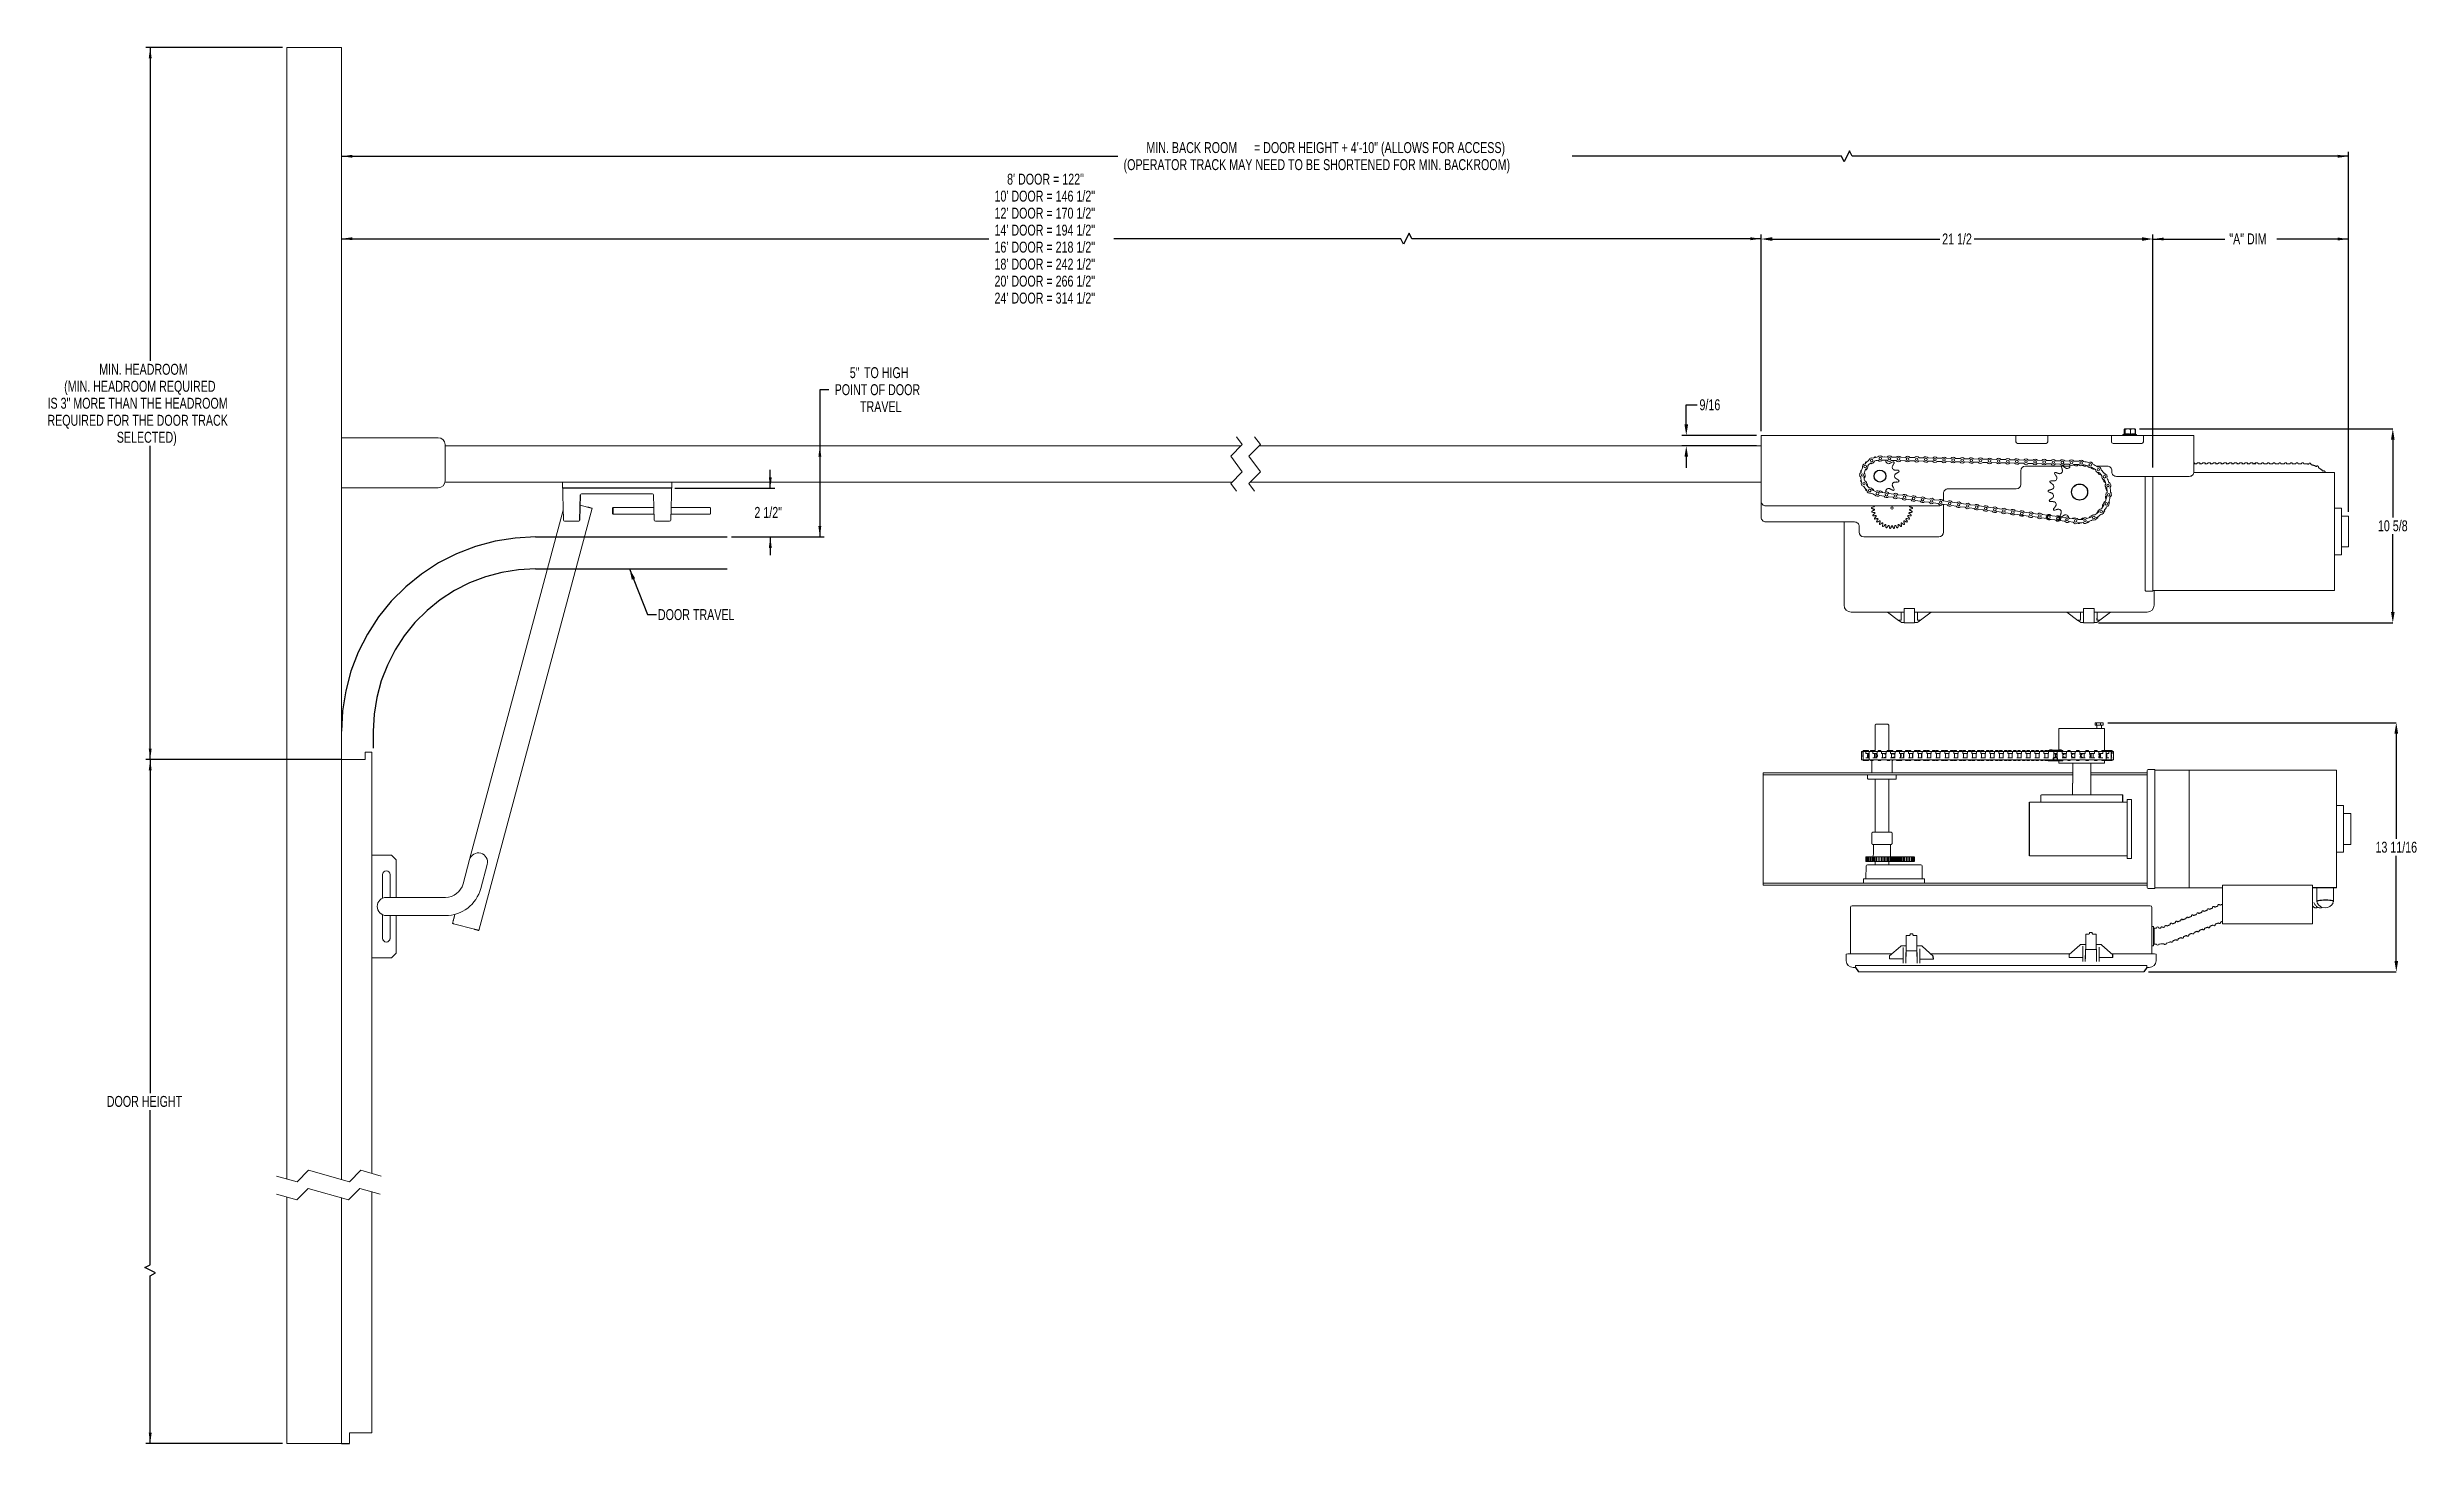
# Model space of a CAD drawing. Header units: inches. Extents: x 0.8 to 33.3, y 1.3 to 20.5.
import ezdxf
from ezdxf.lldxf.tags import DXFTag

# ---------------------------------------------------------------- set-up
doc = ezdxf.new("R2010")
doc.units = ezdxf.units.IN
doc.header["$MEASUREMENT"] = 0
doc.header["$PDSIZE"] = -1
doc.layers.add('DIM', color=1, linetype='Continuous')
doc.styles.add('SLDTEXTSTYLE0', font='ARIAL.TTF', dxfattribs={"width": 0.7})
doc.styles.get("Standard").update_dxf_attribs({"font": 'ARIAL.TTF'})
tags = doc.linetypes.add('CENTERX2', pattern=[0.8, 0.5, -0.1, 0.1, -0.1]).pattern_tags.tags
tags[10:11] = [DXFTag(74, 4), DXFTag(75, 0), DXFTag(340, '0'), DXFTag(46, 1.0), DXFTag(50, 0.0), DXFTag(44, 0.0), DXFTag(45, 0.0)]
tags[8:9] = [DXFTag(74, 4), DXFTag(75, 0), DXFTag(340, '0'), DXFTag(46, 1.0), DXFTag(50, 0.0), DXFTag(44, 0.0), DXFTag(45, 0.0)]
tags[6:7] = [DXFTag(74, 4), DXFTag(75, 0), DXFTag(340, '0'), DXFTag(46, 1.0), DXFTag(50, 0.0), DXFTag(44, 0.0), DXFTag(45, 0.0)]
tags[4:5] = [DXFTag(74, 4), DXFTag(75, 0), DXFTag(340, '0'), DXFTag(46, 1.0), DXFTag(50, 0.0), DXFTag(44, 0.0), DXFTag(45, 0.0)]
tags = doc.linetypes.add('HIDDEN', pattern=[0.075, 0.05, -0.025]).pattern_tags.tags
tags[6:7] = [DXFTag(74, 4), DXFTag(75, 0), DXFTag(340, '0'), DXFTag(46, 1.0), DXFTag(50, 0.0), DXFTag(44, 0.0), DXFTag(45, 0.0)]
tags[4:5] = [DXFTag(74, 4), DXFTag(75, 0), DXFTag(340, '0'), DXFTag(46, 1.0), DXFTag(50, 0.0), DXFTag(44, 0.0), DXFTag(45, 0.0)]
doc.dimstyles.new('SLDDIMSTYLE0', dxfattribs={"dimtxt": 0.15, "dimasz": 0.15, "dimexe": 0, "dimexo": 0.0625, "dimgap": 0.0375, "dimtad": 0, "dimtih": 1, "dimtoh": 1, "dimdec": 3, "dimlfac": 4, "dimrnd": 1e-09, "dimzin": 12, "dimdsep": 46, "dimtxsty": 'SLDTEXTSTYLE0', "dimsah": 1, "dimcen": 0.09, "dimadec": 0, "dimazin": 0, "dimtfac": 1, "dimtdec": 3, "dimtofl": 0, "dimtmove": 0, "dimatfit": 3, "dimfxl": 0, "dimtolj": 1, "dimtzin": 12, "dimarcsym": 0})
doc.dimstyles.new('SLDDIMSTYLE1', dxfattribs={"dimtxt": 0.15, "dimasz": 0.15, "dimexe": 0, "dimexo": 0.0625, "dimgap": 0.0375, "dimtad": 0, "dimtih": 1, "dimtoh": 1, "dimdec": 3, "dimlfac": 4, "dimrnd": 1e-09, "dimzin": 12, "dimdsep": 46, "dimtxsty": 'SLDTEXTSTYLE0', "dimsah": 1, "dimcen": 0.09, "dimadec": 0, "dimazin": 0, "dimtfac": 1, "dimtdec": 3, "dimtofl": 0, "dimtmove": 0, "dimatfit": 3, "dimfxl": 0, "dimtolj": 1, "dimtzin": 12, "dimarcsym": 0})
doc.dimstyles.new('SLDDIMSTYLE2', dxfattribs={"dimtxt": 0.15, "dimasz": 0.15, "dimexe": 0, "dimexo": 0.0625, "dimgap": 0.0375, "dimtad": 0, "dimtih": 1, "dimtoh": 1, "dimdec": 0, "dimrnd": 1e-09, "dimzin": 0, "dimdsep": 46, "dimtxsty": 'Standard', "dimsah": 1, "dimcen": 0.09, "dimadec": 0, "dimazin": 0, "dimtfac": 1, "dimtdec": 0, "dimtofl": 0, "dimtmove": 0, "dimatfit": 3, "dimfxl": 0, "dimtolj": 1, "dimtzin": 0, "dimarcsym": 0})

msp = doc.modelspace()

# ---------------------------------------------------------------- texts
at = {"layer": 'DIM', "insert": (9.205527, 12.758846), "char_height": 0.15, "attachment_point": 1, "style": 'SLDTEXTSTYLE0'}
msp.add_mtext('DOOR TRAVEL', dxfattribs=at)

# ---------------------------------------------------------------- blocks, each defined once
blk = doc.blocks.new('*D9')
at = {"layer": 'DIM'}
for p, q in [((11.553, 15.77), (11.428, 15.77)), ((11.428, 15.77), (11.428, 15)), ((11.428, 15), (11.428, 13.75)), ((10.217, 13.75), (11.488, 13.75))]:
    blk.add_line(p, q, dxfattribs=at)
for points in [[(11.428, 15), (11.408, 14.85), (11.448, 14.85)], [(11.428, 13.75), (11.448, 13.9), (11.408, 13.9)]]:
    blk.add_solid(points, dxfattribs=at)
at = {"layer": 'DIM', "char_height": 0.15, "attachment_point": 1, "style": 'SLDTEXTSTYLE0'}
for s, insert in [('5"', (11.839, 16.08)), (' TO HIGH', (11.993, 16.08)), ('POINT OF DOOR', (11.631, 15.846)), ('TRAVEL', (11.979, 15.613))]:
    blk.add_mtext(s, dxfattribs=dict(at, insert=insert))
blk = doc.blocks.new('*D10')
at = {"layer": 'DIM'}
for p, q in [((10.748, 14.42), (10.748, 14.67)), ((9.438, 14.42), (10.808, 14.42)), ((10.217, 13.75), (10.808, 13.75)), ((10.748, 13.75), (10.748, 13.5))]:
    blk.add_line(p, q, dxfattribs=at)
for points in [[(10.748, 14.42), (10.768, 14.57), (10.728, 14.57)], [(10.748, 13.75), (10.728, 13.6), (10.768, 13.6)]]:
    blk.add_solid(points, dxfattribs=at)
at = {"layer": 'DIM', "insert": (10.53, 14.162), "char_height": 0.15, "attachment_point": 1, "style": 'SLDTEXTSTYLE0'}
blk.add_mtext('2 1/2"', dxfattribs=at)
blk = doc.blocks.new('*D11')
at = {"layer": 'DIM'}
for p, q in [((4.052, 20.47), (2.177, 20.47)), ((2.237, 20.47), (2.237, 16.166)), ((2.237, 10.696), (2.237, 15)), ((4.052, 10.696), (2.177, 10.696))]:
    blk.add_line(p, q, dxfattribs=at)
for points in [[(2.237, 20.47), (2.217, 20.32), (2.257, 20.32)], [(2.237, 10.696), (2.257, 10.846), (2.217, 10.846)]]:
    blk.add_solid(points, dxfattribs=at)
at = {"layer": 'DIM', "char_height": 0.15, "attachment_point": 1, "style": 'SLDTEXTSTYLE0'}
for s, insert in [('MIN. HEADROOM', (1.537, 16.126)), ('IS 3" MORE THAN THE HEADROOM', (0.828, 15.66)), ('(MIN. HEADROOM REQUIRED', (1.056, 15.893)), ('REQUIRED FOR THE DOOR TRACK', (0.826, 15.426)), ('SELECTED)', (1.778, 15.193))]:
    blk.add_mtext(s, dxfattribs=dict(at, insert=insert))
blk = doc.blocks.new('*D12')
at = {"layer": 'DIM'}
for p, q in [((4.224, 10.696), (2.177, 10.696)), ((2.237, 10.696), (2.237, 6.117)), ((2.237, 3.759), (2.237, 5.884)), ((2.162, 3.722), (2.237, 3.759)), ((2.312, 3.647), (2.162, 3.722)), ((2.237, 3.609), (2.312, 3.647)), ((2.237, 1.305), (2.237, 3.609)), ((4.052, 1.305), (2.177, 1.305))]:
    blk.add_line(p, q, dxfattribs=at)
for points in [[(2.237, 10.696), (2.217, 10.546), (2.257, 10.546)], [(2.237, 1.305), (2.257, 1.455), (2.217, 1.455)]]:
    blk.add_solid(points, dxfattribs=at)
at = {"layer": 'DIM', "insert": (1.641, 6.077), "char_height": 0.15, "attachment_point": 1, "style": 'SLDTEXTSTYLE0'}
blk.add_mtext('DOOR HEIGHT', dxfattribs=at)
blk = doc.blocks.new('*D13')
at = {"layer": 'DIM'}
for p, q in [((19.515, 17.918), (19.44, 17.768)), ((19.552, 17.843), (19.515, 17.918)), ((24.349, 15.204), (24.349, 17.903)), ((4.862, 17.843), (13.747, 17.843)), ((19.402, 17.843), (15.463, 17.843)), ((19.44, 17.768), (19.402, 17.843)), ((24.349, 17.843), (19.552, 17.843))]:
    blk.add_line(p, q, dxfattribs=at)
for points in [[(4.862, 17.843), (5.012, 17.823), (5.012, 17.863)], [(24.349, 17.843), (24.199, 17.863), (24.199, 17.823)]]:
    blk.add_solid(points, dxfattribs=at)
at = {"layer": 'DIM', "char_height": 0.15, "attachment_point": 1, "style": 'SLDTEXTSTYLE0'}
for s, insert in [('8\' DOOR = 122"', (13.998, 18.736)), ('10\' DOOR = 146 1/2"', (13.825, 18.503)), ('12\' DOOR = 170 1/2"', (13.825, 18.269)), ('14\' DOOR = 194 1/2"', (13.825, 18.036)), ('16\' DOOR = 218 1/2"', (13.825, 17.803)), ('18\' DOOR = 242 1/2"', (13.825, 17.57)), ('20\' DOOR = 266 1/2"', (13.825, 17.336)), ('24\' DOOR = 314 1/2"', (13.825, 17.103))]:
    blk.add_mtext(s, dxfattribs=dict(at, insert=insert))
blk = doc.blocks.new('*D14')
at = {"layer": 'DIM'}
for p, q in [((4.862, 18.975), (15.518, 18.975)), ((25.449, 18.975), (21.754, 18.975)), ((25.486, 18.9), (25.449, 18.975)), ((25.561, 19.05), (25.486, 18.9)), ((25.599, 18.975), (25.561, 19.05)), ((32.411, 18.975), (25.599, 18.975)), ((32.411, 14.095), (32.411, 19.035))]:
    blk.add_line(p, q, dxfattribs=at)
for points in [[(4.862, 18.975), (5.012, 18.955), (5.012, 18.995)], [(32.411, 18.975), (32.261, 18.995), (32.261, 18.955)]]:
    blk.add_solid(points, dxfattribs=at)
at = {"layer": 'DIM', "char_height": 0.15, "attachment_point": 1, "style": 'SLDTEXTSTYLE0'}
for s, insert in [('(OPERATOR TRACK MAY NEED TO BE SHORTENED FOR MIN. BACKROOM)', (15.597, 18.935)), ('MIN. BACK ROOM', (15.91, 19.169)), (' = DOOR HEIGHT + 4\'-10" (ALLOWS FOR ACCESS)', (17.346, 19.169))]:
    blk.add_mtext(s, dxfattribs=dict(at, insert=insert))
blk = doc.blocks.new('*D28')
at = {"color": 0, "linetype": 'ByBlock', "lineweight": -2}
for p, q in [((23.32, 15.294), (23.32, 15.563)), ((23.32, 15.563), (23.47, 15.563)), ((24.286, 15.144), (23.258, 15.144)), ((24.286, 15), (23.258, 15)), ((23.32, 14.85), (23.32, 14.7))]:
    blk.add_line(p, q, dxfattribs=at)
at = {"color": 0, "linetype": 'ByBlock'}
for points in [[(23.32, 15.144), (23.295, 15.294), (23.345, 15.294)], [(23.32, 15), (23.295, 14.85), (23.345, 14.85)]]:
    blk.add_solid(points, dxfattribs=at)
at = {"layer": 'DEFPOINTS', "color": 0, "linetype": 'ByBlock'}
for p in [(24.349, 15.144), (24.349, 15)]:
    blk.add_point(p, dxfattribs=at)
at = {"color": 0, "linetype": 'ByBlock', "insert": (23.644, 15.563), "char_height": 0.15, "attachment_point": 5, "style": 'SLDTEXTSTYLE0'}
blk.add_mtext('9/16', dxfattribs=at)
blk = doc.blocks.new('*D26')
at = {"color": 0, "linetype": 'ByBlock', "lineweight": -2}
for p, q in [((29.539, 15.233), (33.017, 15.233)), ((33.017, 15.083), (33.017, 14.017)), ((33.017, 12.72), (33.017, 13.787)), ((28.979, 12.57), (33.017, 12.57))]:
    blk.add_line(p, q, dxfattribs=at)
at = {"color": 0, "linetype": 'ByBlock'}
for points in [[(33.017, 15.233), (33.042, 15.083), (32.992, 15.083)], [(33.017, 12.57), (33.042, 12.72), (32.992, 12.72)]]:
    blk.add_solid(points, dxfattribs=at)
at = {"layer": 'DEFPOINTS', "color": 0, "linetype": 'ByBlock'}
for p in [(29.476, 15.233), (28.917, 12.57)]:
    blk.add_point(p, dxfattribs=at)
at = {"color": 0, "linetype": 'ByBlock', "insert": (33.017, 13.902), "char_height": 0.15, "attachment_point": 5, "style": 'SLDTEXTSTYLE0'}
blk.add_mtext('10 5/8', dxfattribs=at)
blk = doc.blocks.new('*D27')
at = {"color": 0, "linetype": 'ByBlock', "lineweight": -2}
for p, q in [((24.349, 15.206), (24.349, 17.839)), ((24.499, 17.839), (26.801, 17.839)), ((29.574, 17.839), (27.272, 17.839)), ((29.724, 14.704), (29.724, 17.839))]:
    blk.add_line(p, q, dxfattribs=at)
at = {"color": 0, "linetype": 'ByBlock'}
for points in [[(24.349, 17.839), (24.499, 17.814), (24.499, 17.864)], [(29.724, 17.839), (29.574, 17.814), (29.574, 17.864)]]:
    blk.add_solid(points, dxfattribs=at)
at = {"layer": 'DEFPOINTS', "color": 0, "linetype": 'ByBlock'}
for p in [(24.349, 15.144), (29.724, 14.641)]:
    blk.add_point(p, dxfattribs=at)
at = {"color": 0, "linetype": 'ByBlock', "insert": (27.036, 17.839), "char_height": 0.15, "attachment_point": 5, "style": 'SLDTEXTSTYLE0'}
blk.add_mtext('21 1/2', dxfattribs=at)
blk = doc.blocks.new('*D15')
at = {"layer": 'DIM'}
for p, q in [((29.724, 14.701), (29.724, 17.899)), ((32.411, 14.095), (32.411, 17.899)), ((29.724, 17.839), (30.71, 17.839)), ((32.411, 17.839), (31.425, 17.839))]:
    blk.add_line(p, q, dxfattribs=at)
for points in [[(29.724, 17.839), (29.874, 17.819), (29.874, 17.859)], [(32.411, 17.839), (32.261, 17.859), (32.261, 17.819)]]:
    blk.add_solid(points, dxfattribs=at)
at = {"layer": 'DIM', "insert": (30.773, 17.916), "char_height": 0.15, "attachment_point": 1, "style": 'SLDTEXTSTYLE0'}
blk.add_mtext('"A" DIM', dxfattribs=at)
blk = doc.blocks.new('*D29')
at = {"color": 0, "linetype": 'ByBlock', "lineweight": -2}
for p, q in [((29.107, 11.2), (33.065, 11.2)), ((33.065, 11.05), (33.065, 9.606)), ((33.065, 7.931), (33.065, 9.375)), ((29.663, 7.781), (33.065, 7.781))]:
    blk.add_line(p, q, dxfattribs=at)
at = {"color": 0, "linetype": 'ByBlock'}
for points in [[(33.065, 11.2), (33.04, 11.05), (33.09, 11.05)], [(33.065, 7.781), (33.04, 7.931), (33.09, 7.931)]]:
    blk.add_solid(points, dxfattribs=at)
at = {"layer": 'DEFPOINTS', "color": 0, "linetype": 'ByBlock'}
for p in [(29.044, 11.2), (29.6, 7.781)]:
    blk.add_point(p, dxfattribs=at)
at = {"color": 0, "linetype": 'ByBlock', "insert": (33.065, 9.49), "char_height": 0.15, "attachment_point": 5, "style": 'SLDTEXTSTYLE0'}
blk.add_mtext('13 11/16', dxfattribs=at)

# ---------------------------------------------------------------- dimensions: what is measured, and where the dimension line sits
at = {"layer": 'DIM'}
for base, p1, p2, text, picture, middle in [((2.236604, 10.696493), (4.111604, 20.469534), (4.111604, 10.696493), '<>\\P(MIN. HEADROOM REQUIRED\\PIS 3" MORE THAN THE HEADROOM\\PREQUIRED FOR THE DOOR TRACK\\PSELECTED)', '*D11', (2.236604, 15.583014)), ((11.428249, 13.749878), (5.464104, 14.999878), (10.157438, 13.749878), '<> TO HIGH\\PPOINT OF DOOR\\PTRAVEL', '*D9', (11.428249, 15.769583)), ((2.236604, 1.304958), (4.839229, 10.696493), (4.111604, 1.304958), 'DOOR HEIGHT', '*D12', (2.236604, 6.000726))]:
    dim = msp.add_linear_dim(base=base, p1=p1, p2=p2, angle=90, text=text, dimstyle='SLDDIMSTYLE0', dxfattribs=at)
    dim.commit()
    dim.dimension.update_dxf_attribs({"geometry": picture, "text_midpoint": middle})
for base, p1, text, picture, middle in [((4.861604, 17.84272), (24.34882, 15.143628), '8\' DOOR = 122"\\P10\' DOOR = 146 1/2"\\P12\' DOOR = 170 1/2"\\P14\' DOOR = 194 1/2"\\P16\' DOOR = 218 1/2"\\P18\' DOOR = 242 1/2"\\P20\' DOOR = 266 1/2"\\P24\' DOOR = 314 1/2"', '*D13', (14.605212, 17.84272)), ((4.861604, 18.975308), (32.41132, 14.035478), 'MIN. BACK ROOM = DOOR HEIGHT + 4\'-10" (ALLOWS FOR ACCESS)\\P(OPERATOR TRACK MAY NEED TO BE SHORTENED FOR MIN. BACKROOM)', '*D14', (18.636462, 18.975308))]:
    dim = msp.add_linear_dim(base=base, p1=p1, p2=(4.861604, 20.469534), text=text, dimstyle='SLDDIMSTYLE0', dxfattribs=at)
    dim.commit()
    dim.dimension.update_dxf_attribs({"geometry": picture, "text_midpoint": middle})
dim = msp.add_linear_dim(base=(29.72382, 17.839293), p1=(24.34882, 15.143628), p2=(29.72382, 14.641228), dimstyle='SLDDIMSTYLE0', override={"dimdec": 4, "dimlunit": 5, "dimfrac": 2}, dxfattribs=at)
dim.commit()
dim.dimension.update_dxf_attribs({"geometry": '*D27', "text_midpoint": (27.03632, 17.839293)})
dim = msp.add_linear_dim(base=(32.41132, 17.839293), p1=(29.72382, 14.641228), p2=(32.41132, 14.035478), dimstyle='SLDDIMSTYLE0', dxfattribs=at)
dim.commit()
dim.dimension.update_dxf_attribs({"geometry": '*D15', "text_midpoint": (31.06757, 17.839293)})
for base, p1, p2, dimstyle, picture, middle in [((23.320161, 14.999878), (24.34882, 15.143628), (24.34882, 14.999878), 'SLDDIMSTYLE1', '*D28', (23.643997, 15.56314)), ((33.016845, 15.233378), (28.916745, 12.570278), (29.476259, 15.233378), 'SLDDIMSTYLE0', '*D26', (33.016845, 13.901828)), ((33.064978, 7.781069), (29.044078, 11.199759), (29.600419, 7.781069), 'SLDDIMSTYLE0', '*D29', (33.064978, 9.490414))]:
    dim = msp.add_linear_dim(base=base, p1=p1, p2=p2, angle=90, dimstyle=dimstyle, override={"dimdec": 4, "dimlunit": 5, "dimfrac": 2}, dxfattribs=at)
    dim.commit()
    dim.dimension.update_dxf_attribs({"geometry": picture, "text_midpoint": middle})
dim = msp.add_linear_dim(base=(10.74773, 13.749878), p1=(9.378192, 14.419778), p2=(10.157438, 13.749878), angle=90, dimstyle='SLDDIMSTYLE1', dxfattribs=at)
dim.commit()
dim.dimension.update_dxf_attribs({"geometry": '*D10', "text_midpoint": (10.74773, 14.084828)})

# ---------------------------------------------------------------- linework, layer by layer
at = {"color": 7, "linetype": 'Continuous', "lineweight": 15}
for p, q in [((4.111605, 20.469535), (4.861605, 20.469535)), ((4.111605, 20.469535), (4.111605, 4.943005)), ((4.861605, 20.469535), (4.861605, 4.933977)), ((4.861605, 15.112378), (4.902979, 15.112378)), ((6.191478, 15.112378), (4.902979, 15.112378)), ((6.285229, 14.518628), (6.285229, 15.018628)), ((6.285229, 14.999878), (17.207984, 14.999878)), ((17.457984, 14.999878), (24.34882, 14.999878)), ((24.34882, 15.143627), (24.34882, 15.083728)), ((27.843819, 15.143627), (24.34882, 15.143627)), ((24.34882, 15.083728), (24.34882, 14.237377)), ((27.843819, 15.083728), (27.843819, 15.143627)), ((27.892994, 15.143627), (27.843819, 15.143627)), ((27.843819, 15.056752), (27.843819, 15.083728)), ((27.86632, 15.034253), (28.258819, 15.034253)), ((27.921481, 15.143627), (27.892994, 15.143627)), ((28.185734, 15.143627), (27.921481, 15.143627)), ((28.185734, 15.143627), (28.203658, 15.143627)), ((28.232145, 15.143627), (28.203658, 15.143627)), ((28.28132, 15.143627), (28.232145, 15.143627)), ((29.15632, 15.143627), (28.28132, 15.143627)), ((28.28132, 15.143627), (28.28132, 15.083728)), ((28.28132, 15.083728), (28.28132, 15.056752)), ((29.15632, 15.083728), (29.15632, 15.143627)), ((29.205493, 15.143627), (29.15632, 15.143627)), ((29.15632, 15.056752), (29.15632, 15.083728)), ((29.571319, 15.034253), (29.178819, 15.034253)), ((29.233982, 15.143627), (29.205493, 15.143627)), ((29.233982, 15.143627), (29.251905, 15.143627)), ((29.498234, 15.143627), (29.251905, 15.143627)), ((29.312569, 15.153627), (29.500069, 15.153627)), ((29.329005, 15.225878), (29.329005, 15.163116)), ((29.330504, 15.225878), (29.330504, 15.163982)), ((29.476259, 15.233378), (29.336852, 15.233075)), ((29.343255, 15.225878), (29.343255, 15.16088)), ((29.408772, 15.228728), (29.428756, 15.228728)), ((29.419072, 15.225878), (29.419072, 15.16088)), ((29.482135, 15.225878), (29.482135, 15.16088)), ((29.483635, 15.225878), (29.483635, 15.163116)), ((29.498234, 15.143627), (29.516158, 15.143627)), ((29.544645, 15.143627), (29.516158, 15.143627)), ((29.59382, 15.143627), (29.544645, 15.143627)), ((30.286319, 15.143627), (29.59382, 15.143627)), ((29.59382, 15.143627), (29.59382, 15.083728)), ((29.59382, 15.083728), (29.59382, 15.056752)), ((30.286319, 15.143627), (30.286319, 15.083728)), ((30.286319, 15.083728), (30.286319, 14.643628)), ((25.794535, 14.683546), (25.797787, 14.681584)), ((26.076425, 14.802081), (26.013306, 14.803472)), ((26.077418, 14.847069), (26.014298, 14.848462)), ((26.201396, 14.799326), (26.138276, 14.800717)), ((26.202387, 14.844315), (26.139267, 14.845706)), ((26.326365, 14.79657), (26.263245, 14.797961)), ((26.327356, 14.84156), (26.264236, 14.842951)), ((26.451334, 14.793815), (26.388215, 14.795206)), ((26.452327, 14.838803), (26.389207, 14.840195)), ((26.576304, 14.791059), (26.513184, 14.792451)), ((26.577296, 14.836048), (26.514176, 14.83744)), ((26.701273, 14.788304), (26.638154, 14.789695)), ((26.702266, 14.833292), (26.639146, 14.834685)), ((26.826244, 14.785549), (26.763124, 14.78694)), ((26.827235, 14.830537), (26.764115, 14.831929)), ((26.951213, 14.782793), (26.888093, 14.784184)), ((26.952205, 14.827782), (26.889086, 14.829174)), ((27.076183, 14.780038), (27.013063, 14.781429)), ((27.077175, 14.825026), (27.014055, 14.826418)), ((27.201152, 14.777282), (27.138032, 14.778674)), ((27.202145, 14.822271), (27.139025, 14.823663)), ((27.326123, 14.774527), (27.263003, 14.775918)), ((27.327114, 14.819515), (27.263994, 14.820908)), ((27.451092, 14.771772), (27.387972, 14.773163)), ((27.452083, 14.81676), (27.388963, 14.818152)), ((27.576061, 14.769016), (27.512941, 14.770407)), ((27.577053, 14.814005), (27.513933, 14.815397)), ((27.701031, 14.766261), (27.637911, 14.767652)), ((27.702023, 14.811249), (27.638903, 14.812641)), ((27.826, 14.763504), (27.76288, 14.764897)), ((27.826993, 14.808494), (27.763873, 14.809886)), ((27.95097, 14.76075), (27.887851, 14.762141)), ((27.951962, 14.805738), (27.888842, 14.807131)), ((27.911319, 14.659253), (27.911319, 14.471753)), ((28.473217, 14.721753), (27.97382, 14.721753)), ((28.07594, 14.757995), (28.01282, 14.759386)), ((28.076932, 14.802983), (28.013812, 14.804375)), ((28.20091, 14.755238), (28.13779, 14.75663)), ((28.201901, 14.800228), (28.138781, 14.80162)), ((28.325879, 14.752483), (28.262759, 14.753875)), ((28.32687, 14.797472), (28.263751, 14.798864)), ((28.450848, 14.749729), (28.387728, 14.75112)), ((28.451841, 14.794717), (28.388721, 14.796109)), ((28.586012, 14.721753), (28.490299, 14.721753)), ((28.575818, 14.746972), (28.512698, 14.748364)), ((28.57681, 14.791962), (28.51369, 14.793354)), ((28.707333, 14.744073), (28.637668, 14.745609)), ((28.708555, 14.789057), (28.63866, 14.790598)), ((28.80421, 14.721753), (28.781361, 14.721753)), ((29.09882, 14.721753), (28.947092, 14.721753)), ((29.161319, 14.643628), (29.161319, 14.659253)), ((4.902979, 14.424877), (4.861605, 14.424877)), ((4.902979, 14.424877), (6.191478, 14.424877)), ((6.283335, 14.499878), (17.082984, 14.499878)), ((7.910032, 13.981885), (7.896468, 14.499878)), ((9.079271, 14.342278), (8.158267, 14.342278)), ((9.131073, 14.342278), (9.079271, 14.342278)), ((9.155122, 13.981885), (9.146068, 14.32767)), ((9.394901, 14.499878), (9.381338, 13.981885)), ((17.332984, 14.499878), (24.34882, 14.499878)), ((25.972039, 14.319509), (26.034579, 14.310861)), ((25.978202, 14.364084), (26.040742, 14.355437)), ((26.102024, 14.346963), (26.164564, 14.338316)), ((26.225847, 14.329843), (26.288387, 14.321195)), ((26.349668, 14.312722), (26.412208, 14.304074)), ((26.84882, 14.243704), (26.84882, 14.346753)), ((26.91132, 14.409252), (27.84882, 14.409252)), ((30.22382, 14.581128), (29.223819, 14.581128)), ((29.61632, 13.021853), (29.61632, 14.581128)), ((29.723819, 13.006228), (29.723819, 14.581128)), ((32.21632, 14.632478), (32.21632, 13.014978)), ((7.906474, 14.11775), (6.621054, 9.320499)), ((8.301637, 14.143627), (6.748722, 8.348072)), ((8.13959, 14.187047), (8.241266, 14.159803)), ((8.583185, 14.068527), (8.583185, 14.147278)), ((8.590685, 14.154778), (8.590685, 14.061027)), ((9.926934, 14.147278), (9.926934, 14.068527)), ((24.34882, 14.018628), (24.34882, 14.237377)), ((26.786319, 14.174878), (24.411319, 14.174878)), ((26.09586, 14.302387), (26.158401, 14.29374)), ((26.219683, 14.285266), (26.282222, 14.276619)), ((26.343505, 14.268145), (26.406045, 14.259498)), ((26.467326, 14.251024), (26.529867, 14.242377)), ((26.47349, 14.295601), (26.53603, 14.286954)), ((26.591148, 14.233903), (26.653688, 14.225256)), ((26.597311, 14.27848), (26.659852, 14.269833)), ((26.714971, 14.216783), (26.777511, 14.208135)), ((26.721134, 14.261359), (26.783674, 14.252711)), ((26.838792, 14.199662), (26.901333, 14.191014)), ((26.844956, 14.244238), (26.907496, 14.23559)), ((26.84882, 14.198275), (26.84882, 13.815503)), ((26.962614, 14.182541), (27.025154, 14.173894)), ((26.968777, 14.227117), (27.031318, 14.218469)), ((27.086436, 14.16542), (27.148976, 14.156773)), ((27.0926, 14.209996), (27.155139, 14.201348)), ((27.210258, 14.148299), (27.272799, 14.139652)), ((27.216422, 14.192874), (27.278962, 14.184227)), ((27.33408, 14.131178), (27.39662, 14.12253)), ((27.340243, 14.175753), (27.402784, 14.167106)), ((27.457902, 14.114057), (27.520442, 14.105409)), ((27.464065, 14.158632), (27.526605, 14.149985)), ((27.581724, 14.096936), (27.644263, 14.088288)), ((27.587888, 14.141511), (27.650428, 14.132864)), ((27.705546, 14.079815), (27.768086, 14.071167)), ((27.711709, 14.12439), (27.77425, 14.115743)), ((27.829368, 14.062693), (27.891908, 14.054046)), ((27.835531, 14.107269), (27.898071, 14.098622)), ((27.891908, 14.054046), (27.953189, 14.045572)), ((27.953189, 14.045572), (28.015729, 14.036925)), ((27.959353, 14.090148), (28.021893, 14.081501)), ((28.077012, 14.028451), (28.139552, 14.019804)), ((28.083175, 14.073028), (28.145716, 14.06438)), ((28.200834, 14.01133), (28.263374, 14.002683)), ((28.206997, 14.055907), (28.269537, 14.047258)), ((28.293569, 13.995226), (28.417391, 13.978107)), ((28.424445, 14.02912), (28.300623, 14.046241)), ((28.454641, 14.021665), (28.517182, 14.013017)), ((28.578463, 14.004544), (28.636473, 13.996522)), ((32.31132, 14.143728), (32.31132, 13.503727)), ((32.41132, 14.035478), (32.41132, 13.611978)), ((8.119223, 13.967278), (7.925027, 13.967278)), ((9.366343, 13.967278), (9.170117, 13.967278)), ((25.63007, 13.956128), (24.411319, 13.956128)), ((25.485892, 12.814393), (25.485892, 13.956128)), ((25.692569, 13.815503), (25.692569, 13.893627)), ((26.786319, 13.753003), (25.75507, 13.753003)), ((28.448477, 13.977088), (28.511017, 13.968441)), ((28.5723, 13.959968), (28.63031, 13.951946)), ((29.741347, 13.014978), (29.741347, 12.814393)), ((26.26987, 12.717925), (25.58237, 12.717925)), ((26.08237, 12.7167), (26.08237, 12.717925)), ((26.08237, 12.7167), (26.231563, 12.60521)), ((26.26987, 12.648498), (26.26987, 12.717925)), ((26.26987, 12.717925), (26.306684, 12.717925)), ((26.310495, 12.763628), (26.310495, 12.768627)), ((26.310495, 12.763628), (26.310495, 12.748628)), ((26.310495, 12.748628), (26.310495, 12.606527)), ((26.454245, 12.763628), (26.454245, 12.768627)), ((26.454245, 12.763628), (26.454245, 12.748628)), ((26.454245, 12.748628), (26.454245, 12.606527)), ((26.458056, 12.717925), (26.49487, 12.717925)), ((26.49487, 12.717925), (26.49487, 12.648498)), ((27.05992, 12.717925), (26.49487, 12.717925)), ((26.53293, 12.605329), (26.681996, 12.717925)), ((28.772995, 12.717925), (27.05992, 12.717925)), ((28.54487, 12.7167), (28.54487, 12.717925)), ((28.54487, 12.7167), (28.694063, 12.60521)), ((28.73237, 12.648498), (28.73237, 12.717925)), ((28.772994, 12.768627), (28.772995, 12.606527)), ((28.916744, 12.570278), (28.916744, 12.768627)), ((28.916744, 12.718048), (28.957369, 12.717925)), ((28.957369, 12.717925), (28.957369, 12.648498)), ((29.64487, 12.717925), (28.957369, 12.717925)), ((28.99543, 12.605329), (29.144496, 12.717925)), ((26.231563, 12.60521), (26.238568, 12.605358)), ((26.231563, 12.60521), (26.242381, 12.597126)), ((26.270414, 12.605358), (26.238568, 12.605358)), ((26.267778, 12.578283), (26.26987, 12.578283)), ((26.26987, 12.623316), (26.26987, 12.648498)), ((26.270233, 12.630081), (26.26987, 12.648498)), ((26.270225, 12.605358), (26.26987, 12.623316)), ((26.26987, 12.576652), (26.26987, 12.578283)), ((26.26987, 12.576652), (26.310495, 12.576652)), ((26.26987, 12.576409), (26.26987, 12.576652)), ((26.310495, 12.576409), (26.26987, 12.576409)), ((26.310495, 12.606527), (26.310495, 12.570278)), ((26.454245, 12.570278), (26.454245, 12.606527)), ((26.454245, 12.576652), (26.49487, 12.576652)), ((26.49487, 12.576409), (26.454245, 12.576409)), ((26.494324, 12.605476), (26.526141, 12.605476)), ((26.49487, 12.648498), (26.494505, 12.630081)), ((26.49487, 12.623172), (26.494512, 12.605476)), ((26.49487, 12.648498), (26.49487, 12.623172)), ((26.497115, 12.578413), (26.49487, 12.578413)), ((26.49487, 12.578413), (26.49487, 12.576652)), ((26.49487, 12.576652), (26.49487, 12.576409)), ((26.522174, 12.597205), (26.522452, 12.597205)), ((26.522452, 12.597205), (26.53293, 12.60521)), ((26.522452, 12.597414), (26.522452, 12.597205)), ((26.53293, 12.605329), (26.526141, 12.605476)), ((26.53293, 12.605329), (26.53293, 12.60521)), ((28.701002, 12.605476), (28.694063, 12.605329)), ((28.694063, 12.605329), (28.694063, 12.60521)), ((28.694063, 12.60521), (28.704881, 12.597126)), ((28.701002, 12.605476), (28.732914, 12.605476)), ((28.730278, 12.578283), (28.73237, 12.578283)), ((28.73237, 12.623316), (28.73237, 12.648498)), ((28.732733, 12.630081), (28.73237, 12.648498)), ((28.732722, 12.605476), (28.73237, 12.623316)), ((28.73237, 12.576652), (28.73237, 12.578283)), ((28.73237, 12.576652), (28.772995, 12.576652)), ((28.73237, 12.576409), (28.73237, 12.576652)), ((28.772995, 12.576409), (28.73237, 12.576409)), ((28.772995, 12.606527), (28.772995, 12.570278)), ((28.916744, 12.576652), (28.957369, 12.576652)), ((28.957369, 12.576409), (28.916744, 12.576409)), ((28.956825, 12.605476), (28.988642, 12.605476)), ((28.957369, 12.648498), (28.957005, 12.630081)), ((28.957369, 12.623172), (28.957012, 12.605476)), ((28.957369, 12.648498), (28.957369, 12.623172)), ((28.959615, 12.578413), (28.957369, 12.578413)), ((28.957369, 12.578413), (28.957369, 12.576652)), ((28.957369, 12.576652), (28.957369, 12.576409)), ((28.984675, 12.597205), (28.984951, 12.597205)), ((28.984951, 12.597205), (28.99543, 12.60521)), ((28.984951, 12.597414), (28.984951, 12.597205)), ((28.99543, 12.605329), (28.988642, 12.605476)), ((28.99543, 12.605329), (28.99543, 12.60521)), ((25.923053, 11.178947), (26.087803, 11.178947)), ((28.434978, 11.121009), (29.059978, 11.121009)), ((28.930688, 11.199759), (28.930688, 11.168509)), ((28.930688, 11.199759), (28.949588, 11.199759)), ((28.930688, 11.168509), (28.949588, 11.168509)), ((28.949588, 11.199759), (28.949588, 11.168509)), ((28.949588, 11.199759), (29.006282, 11.199759)), ((28.949588, 11.168509), (29.006282, 11.168509)), ((29.006282, 11.199759), (29.006282, 11.168509)), ((29.006282, 11.199759), (29.044078, 11.199759)), ((29.006282, 11.168509), (29.044078, 11.168509)), ((29.044078, 11.199759), (29.044078, 11.168509)), ((5.185479, 10.793994), (5.185479, 10.696493)), ((5.185479, 10.793994), (5.188518, 10.793994)), ((5.188518, 10.793994), (5.200967, 10.793994)), ((5.200967, 10.793994), (5.205838, 10.793994)), ((5.205838, 10.793994), (5.280479, 10.793994)), ((5.280479, 10.793994), (5.280479, 5.018002)), ((25.726981, 10.804322), (25.742691, 10.804322)), ((25.746046, 10.760884), (25.741975, 10.760884)), ((25.741975, 10.735259), (25.741975, 10.760884)), ((25.746046, 10.735259), (25.741975, 10.735259)), ((25.742691, 10.779322), (25.742691, 10.804322)), ((25.742691, 10.804322), (25.750077, 10.804322)), ((25.742691, 10.779322), (25.750077, 10.779322)), ((25.746046, 10.760884), (25.746046, 10.735259)), ((25.747606, 10.816822), (25.770703, 10.816822)), ((25.750077, 10.804322), (25.783729, 10.804322)), ((25.770703, 10.816822), (25.805953, 10.816822)), ((25.783729, 10.779322), (25.783729, 10.804322)), ((25.783729, 10.804322), (25.828597, 10.804322)), ((25.783729, 10.779322), (25.828597, 10.779322)), ((25.805953, 10.816822), (25.817609, 10.816822)), ((25.819618, 10.760884), (25.808497, 10.760884)), ((25.808497, 10.735259), (25.808497, 10.760884)), ((25.819618, 10.735259), (25.808497, 10.735259)), ((25.817609, 10.816822), (25.821006, 10.816822)), ((25.819618, 10.760884), (25.819618, 10.735259)), ((25.828551, 10.776384), (25.826577, 10.776384)), ((25.828551, 10.804322), (25.881312, 10.804322)), ((25.849176, 10.816822), (25.884426, 10.816822)), ((25.881312, 10.779322), (25.881312, 10.804322)), ((25.881312, 10.804322), (25.938351, 10.804322)), ((25.881312, 10.779322), (25.938351, 10.779322)), ((25.884426, 10.816822), (25.900427, 10.816822)), ((25.900427, 10.816822), (25.910706, 10.816822)), ((25.917838, 10.776384), (25.905051, 10.776384)), ((25.934888, 10.776384), (25.917838, 10.776384)), ((25.942977, 10.760884), (25.927786, 10.760884)), ((25.927786, 10.735259), (25.927786, 10.760884)), ((25.942977, 10.735259), (25.927786, 10.735259)), ((25.938351, 10.779322), (25.938351, 10.804322)), ((26.000697, 10.804322), (25.938351, 10.804322)), ((25.942977, 10.760884), (25.942977, 10.735259)), ((25.990763, 10.816822), (25.955513, 10.816822)), ((26.000697, 10.804322), (26.000697, 10.779322)), ((26.000697, 10.804322), (26.063237, 10.804322)), ((26.000697, 10.779322), (26.063237, 10.779322)), ((26.024042, 10.776384), (26.011388, 10.776384)), ((26.05871, 10.776384), (26.024042, 10.776384)), ((26.063237, 10.779322), (26.063237, 10.804322)), ((26.124519, 10.804322), (26.063237, 10.804322)), ((26.114585, 10.816822), (26.079335, 10.816822)), ((26.11888, 10.816822), (26.135101, 10.816822)), ((26.124519, 10.804322), (26.124519, 10.779322)), ((26.124519, 10.804322), (26.187059, 10.804322)), ((26.124519, 10.779322), (26.187059, 10.779322)), ((26.135101, 10.816822), (26.15413, 10.816822)), ((26.175751, 10.776384), (26.13521, 10.776384)), ((26.182532, 10.776384), (26.175751, 10.776384)), ((26.187059, 10.779322), (26.187059, 10.804322)), ((26.248341, 10.804322), (26.187059, 10.804322)), ((26.238407, 10.816822), (26.203157, 10.816822)), ((26.243849, 10.816822), (26.260071, 10.816822)), ((26.248341, 10.804322), (26.248341, 10.779322)), ((26.248341, 10.804322), (26.310881, 10.804322)), ((26.248341, 10.779322), (26.310881, 10.779322)), ((26.260071, 10.816822), (26.279099, 10.816822)), ((26.26888, 10.760884), (26.26481, 10.760884)), ((26.26481, 10.735259), (26.26481, 10.760884)), ((26.26888, 10.735259), (26.26481, 10.735259)), ((26.26888, 10.760884), (26.26888, 10.735259)), ((26.310881, 10.779322), (26.310881, 10.804322)), ((26.372163, 10.804322), (26.310881, 10.804322)), ((26.362229, 10.816822), (26.326979, 10.816822)), ((26.368819, 10.816822), (26.38504, 10.816822)), ((26.372163, 10.804322), (26.372163, 10.779322)), ((26.372163, 10.804322), (26.434703, 10.804322)), ((26.372163, 10.779322), (26.434703, 10.779322)), ((26.38504, 10.816822), (26.404069, 10.816822)), ((26.434703, 10.779322), (26.434703, 10.804322)), ((26.495985, 10.804322), (26.434703, 10.804322)), ((26.486051, 10.816822), (26.450801, 10.816822)), ((26.493789, 10.816822), (26.51001, 10.816822)), ((26.495985, 10.804322), (26.495985, 10.779322)), ((26.495985, 10.804322), (26.558525, 10.804322)), ((26.495985, 10.779322), (26.558525, 10.779322)), ((26.51001, 10.816822), (26.529039, 10.816822)), ((26.558525, 10.779322), (26.558525, 10.804322)), ((26.619807, 10.804322), (26.558525, 10.804322)), ((26.609873, 10.816822), (26.574623, 10.816822)), ((26.618758, 10.816822), (26.63498, 10.816822)), ((26.619807, 10.804322), (26.619807, 10.779322)), ((26.619807, 10.804322), (26.682347, 10.804322)), ((26.619807, 10.779322), (26.682347, 10.779322)), ((26.63498, 10.816822), (26.654008, 10.816822)), ((26.682347, 10.779322), (26.682347, 10.804322)), ((26.743629, 10.804322), (26.682347, 10.804322)), ((26.733694, 10.816822), (26.698445, 10.816822)), ((26.743629, 10.804322), (26.743629, 10.779322)), ((26.743629, 10.804322), (26.806169, 10.804322)), ((26.743629, 10.779322), (26.806169, 10.779322)), ((26.743728, 10.816822), (26.759949, 10.816822)), ((26.759949, 10.816822), (26.778978, 10.816822)), ((26.806169, 10.779322), (26.806169, 10.804322)), ((26.86745, 10.804322), (26.806169, 10.804322)), ((26.857517, 10.816822), (26.822266, 10.816822)), ((26.86745, 10.804322), (26.86745, 10.779322)), ((26.86745, 10.804322), (26.929991, 10.804322)), ((26.86745, 10.779322), (26.929991, 10.779322)), ((26.868698, 10.816822), (26.884919, 10.816822)), ((26.884919, 10.816822), (26.903948, 10.816822)), ((26.929991, 10.779322), (26.929991, 10.804322)), ((26.991272, 10.804322), (26.929991, 10.804322)), ((26.981338, 10.816822), (26.946088, 10.816822)), ((26.991272, 10.804322), (26.991272, 10.779322)), ((26.991272, 10.804322), (27.053813, 10.804322)), ((26.991272, 10.779322), (27.053813, 10.779322)), ((26.993667, 10.816822), (27.009889, 10.816822)), ((27.009889, 10.816822), (27.028917, 10.816822)), ((27.053813, 10.779322), (27.053813, 10.804322)), ((27.115095, 10.804322), (27.053813, 10.804322)), ((27.10516, 10.816822), (27.06991, 10.816822)), ((27.115095, 10.804322), (27.115095, 10.779322)), ((27.115095, 10.804322), (27.177635, 10.804322)), ((27.115095, 10.779322), (27.177635, 10.779322)), ((27.118637, 10.816822), (27.134858, 10.816822)), ((27.134858, 10.816822), (27.153887, 10.816822)), ((27.177635, 10.779322), (27.177635, 10.804322)), ((27.238916, 10.804322), (27.177635, 10.804322)), ((27.228982, 10.816822), (27.193732, 10.816822)), ((27.238916, 10.804322), (27.238916, 10.779322)), ((27.238916, 10.804322), (27.301456, 10.804322)), ((27.238916, 10.779322), (27.301456, 10.779322)), ((27.243606, 10.816822), (27.259828, 10.816822)), ((27.259828, 10.816822), (27.278857, 10.816822)), ((27.301456, 10.779322), (27.301456, 10.804322)), ((27.362738, 10.804322), (27.301456, 10.804322)), ((27.352804, 10.816822), (27.317554, 10.816822)), ((27.362738, 10.804322), (27.362738, 10.779322)), ((27.362738, 10.804322), (27.425278, 10.804322)), ((27.362738, 10.779322), (27.425278, 10.779322)), ((27.368576, 10.816822), (27.384797, 10.816822)), ((27.384797, 10.816822), (27.403826, 10.816822)), ((27.425278, 10.779322), (27.425278, 10.804322)), ((27.48656, 10.804322), (27.425278, 10.804322)), ((27.476626, 10.816822), (27.441376, 10.816822)), ((27.48656, 10.804322), (27.48656, 10.779322)), ((27.48656, 10.804322), (27.549101, 10.804322)), ((27.48656, 10.779322), (27.549101, 10.779322)), ((27.493546, 10.816822), (27.509767, 10.816822)), ((27.509767, 10.816822), (27.528796, 10.816822)), ((27.549101, 10.779322), (27.549101, 10.804322)), ((27.610382, 10.804322), (27.549101, 10.804322)), ((27.600448, 10.816822), (27.565198, 10.816822)), ((27.610382, 10.804322), (27.610382, 10.779322)), ((27.610382, 10.804322), (27.672922, 10.804322)), ((27.610382, 10.779322), (27.672922, 10.779322)), ((27.618515, 10.816822), (27.634737, 10.816822)), ((27.634737, 10.816822), (27.653765, 10.816822)), ((27.672922, 10.779322), (27.672922, 10.804322)), ((27.734204, 10.804322), (27.672922, 10.804322)), ((27.72427, 10.816822), (27.68902, 10.816822)), ((27.734204, 10.804322), (27.734204, 10.779322)), ((27.734204, 10.804322), (27.796744, 10.804322)), ((27.734204, 10.779322), (27.796744, 10.779322)), ((27.743485, 10.816822), (27.759706, 10.816822)), ((27.759706, 10.816822), (27.778735, 10.816822)), ((27.796744, 10.779322), (27.796744, 10.804322)), ((27.858026, 10.804322), (27.796744, 10.804322)), ((27.848092, 10.816822), (27.812842, 10.816822)), ((27.858026, 10.804322), (27.858026, 10.779322)), ((27.858026, 10.804322), (27.920566, 10.804322)), ((27.858026, 10.779322), (27.920566, 10.779322)), ((27.868455, 10.816822), (27.884676, 10.816822)), ((27.884676, 10.816822), (27.903704, 10.816822)), ((27.920566, 10.779322), (27.920566, 10.804322)), ((27.981848, 10.804322), (27.920566, 10.804322)), ((27.971914, 10.816822), (27.936664, 10.816822)), ((27.981848, 10.804322), (27.981848, 10.779322)), ((27.981848, 10.804322), (28.044388, 10.804322)), ((27.981848, 10.779322), (28.044388, 10.779322)), ((27.993424, 10.816822), (28.009646, 10.816822)), ((28.009646, 10.816822), (28.028674, 10.816822)), ((28.044388, 10.779322), (28.044388, 10.804322)), ((28.10567, 10.804322), (28.044388, 10.804322)), ((28.095736, 10.816822), (28.060486, 10.816822)), ((28.10567, 10.804322), (28.10567, 10.779322)), ((28.10567, 10.804322), (28.16821, 10.804322)), ((28.10567, 10.779322), (28.16821, 10.779322)), ((28.118394, 10.816822), (28.134615, 10.816822)), ((28.134615, 10.816822), (28.153644, 10.816822)), ((28.16821, 10.779322), (28.16821, 10.804322)), ((28.229492, 10.804322), (28.16821, 10.804322)), ((28.219558, 10.816822), (28.184308, 10.816822)), ((28.229492, 10.804322), (28.229492, 10.779322)), ((28.229492, 10.804322), (28.292032, 10.804322)), ((28.229492, 10.779322), (28.292032, 10.779322)), ((28.243364, 10.816822), (28.259585, 10.816822)), ((28.259585, 10.816822), (28.278614, 10.816822)), ((28.287505, 10.819322), (28.350245, 10.819322)), ((28.292032, 10.779322), (28.292032, 10.804322)), ((28.353314, 10.804322), (28.292032, 10.804322)), ((28.300005, 10.824322), (28.322228, 10.824322)), ((28.30813, 10.829322), (28.323341, 10.829322)), ((28.322228, 10.824322), (28.44605, 10.824322)), ((28.323341, 10.829322), (28.34338, 10.829322)), ((28.350245, 10.819322), (28.418032, 10.819322)), ((28.353314, 10.804322), (28.353314, 10.819322)), ((28.353314, 10.804322), (28.415854, 10.804322)), ((28.377869, 10.776384), (28.378615, 10.776384)), ((28.384683, 10.776384), (28.378615, 10.776384)), ((28.384683, 10.776384), (28.403927, 10.776384)), ((28.38723, 10.760884), (28.394132, 10.760884)), ((28.38723, 10.735259), (28.38723, 10.760884)), ((28.38723, 10.735259), (28.394132, 10.735259)), ((28.394132, 10.760884), (28.394132, 10.735259)), ((28.411327, 10.776384), (28.403927, 10.776384)), ((28.415854, 10.804322), (28.415854, 10.819322)), ((28.477136, 10.804322), (28.415854, 10.804322)), ((28.418032, 10.819322), (28.487826, 10.819322)), ((28.431952, 10.829322), (28.447162, 10.829322)), ((28.44605, 10.824322), (28.475326, 10.824322)), ((28.447162, 10.829322), (28.467202, 10.829322)), ((28.477136, 10.804322), (28.477136, 10.779322)), ((28.477136, 10.804322), (28.539676, 10.804322)), ((28.477136, 10.779322), (28.539676, 10.779322)), ((28.495495, 10.776384), (28.487826, 10.776384)), ((28.488288, 10.760884), (28.488288, 10.735259)), ((28.495495, 10.776384), (28.535148, 10.776384)), ((28.539676, 10.779322), (28.539676, 10.804322)), ((28.600958, 10.804322), (28.539676, 10.804322)), ((28.591023, 10.816822), (28.555773, 10.816822)), ((28.600778, 10.760884), (28.607814, 10.760884)), ((28.600778, 10.735259), (28.607814, 10.735259)), ((28.600958, 10.804322), (28.600958, 10.779322)), ((28.600958, 10.804322), (28.658968, 10.804322)), ((28.600958, 10.779322), (28.658968, 10.779322)), ((28.607814, 10.760884), (28.607814, 10.735259)), ((28.611648, 10.776384), (28.655831, 10.776384)), ((28.658968, 10.804322), (28.658968, 10.779322)), ((28.658968, 10.804322), (28.721241, 10.804322)), ((28.675066, 10.816822), (28.691287, 10.816822)), ((28.691287, 10.816822), (28.710316, 10.816822)), ((28.721241, 10.779322), (28.721241, 10.804322)), ((28.721241, 10.804322), (28.793954, 10.804322)), ((28.721241, 10.779322), (28.793954, 10.779322)), ((28.728778, 10.760884), (28.741012, 10.760884)), ((28.728778, 10.735259), (28.728778, 10.760884)), ((28.728778, 10.735259), (28.741012, 10.735259)), ((28.730941, 10.776384), (28.770965, 10.776384)), ((28.741012, 10.760884), (28.741012, 10.735259)), ((28.782998, 10.776384), (28.770965, 10.776384)), ((28.793954, 10.804322), (28.793954, 10.779322)), ((28.793954, 10.804322), (28.8564, 10.804322)), ((28.803623, 10.816822), (28.825491, 10.816822)), ((28.825491, 10.816822), (28.838873, 10.816822)), ((28.8564, 10.779322), (28.8564, 10.804322)), ((28.8564, 10.804322), (28.924799, 10.804322)), ((28.8564, 10.779322), (28.924799, 10.779322)), ((28.859497, 10.776384), (28.8838, 10.776384)), ((28.863098, 10.760884), (28.874842, 10.760884)), ((28.863098, 10.735259), (28.863098, 10.760884)), ((28.863098, 10.735259), (28.874842, 10.735259)), ((28.874842, 10.760884), (28.874842, 10.735259)), ((28.90393, 10.776384), (28.8838, 10.776384)), ((28.924555, 10.816822), (28.951632, 10.816822)), ((28.924799, 10.804322), (28.924799, 10.779322)), ((28.924799, 10.804322), (28.9803, 10.804322)), ((28.951632, 10.816822), (28.959805, 10.816822)), ((28.9803, 10.779322), (28.9803, 10.804322)), ((28.9803, 10.804322), (29.037319, 10.804322)), ((28.9803, 10.779322), (29.037319, 10.779322)), ((28.98043, 10.776384), (28.983291, 10.776384)), ((29.00474, 10.776384), (28.983291, 10.776384)), ((28.986099, 10.760884), (28.996206, 10.760884)), ((28.986099, 10.735259), (28.986099, 10.760884)), ((28.986099, 10.735259), (28.996206, 10.735259)), ((28.996206, 10.760884), (28.996206, 10.735259)), ((29.025365, 10.816822), (29.056674, 10.816822)), ((29.037319, 10.804322), (29.037319, 10.779322)), ((29.037319, 10.804322), (29.08124, 10.804322)), ((29.056674, 10.816822), (29.060615, 10.816822)), ((29.070443, 10.816822), (29.095632, 10.816822)), ((29.08124, 10.804322), (29.119882, 10.804322)), ((29.08124, 10.779322), (29.119882, 10.779322)), ((29.085743, 10.760884), (29.093222, 10.760884)), ((29.085743, 10.735259), (29.085743, 10.760884)), ((29.085743, 10.735259), (29.093222, 10.735259)), ((29.093222, 10.760884), (29.093222, 10.735259)), ((29.095632, 10.816822), (29.129759, 10.816822)), ((29.119882, 10.804322), (29.119882, 10.779322)), ((29.119882, 10.804322), (29.151507, 10.804322)), ((29.129759, 10.816822), (29.130882, 10.816822)), ((29.130882, 10.816822), (29.163334, 10.816822)), ((29.151507, 10.804322), (29.163957, 10.804322)), ((29.151507, 10.779322), (29.163957, 10.779322)), ((29.152275, 10.760884), (29.156394, 10.760884)), ((29.152275, 10.735259), (29.152275, 10.760884)), ((29.152275, 10.735259), (29.156394, 10.735259)), ((29.156394, 10.760884), (29.156394, 10.735259)), ((29.163334, 10.816822), (29.163346, 10.816822)), ((29.163957, 10.804322), (29.163957, 10.779322)), ((29.163957, 10.804322), (29.183971, 10.804322)), ((5.185479, 10.696493), (4.861605, 10.696493)), ((24.377478, 10.483734), (24.377478, 10.513634)), ((24.377478, 10.513634), (24.439978, 10.513634)), ((24.439978, 10.483734), (24.377478, 10.483734)), ((24.377478, 10.453734), (24.377478, 10.483734)), ((24.377478, 8.969459), (24.377478, 10.453734)), ((28.626447, 10.513634), (24.439978, 10.513634)), ((24.439978, 10.483734), (28.626447, 10.483734)), ((25.726981, 10.691822), (25.742237, 10.691822)), ((25.742691, 10.716822), (25.750077, 10.716822)), ((25.742691, 10.691822), (25.750077, 10.691822)), ((25.747606, 10.679322), (25.770703, 10.679322)), ((25.750077, 10.691822), (25.783729, 10.691822)), ((25.770703, 10.679322), (25.805953, 10.679322)), ((25.782856, 10.691822), (25.828551, 10.691822)), ((25.783729, 10.716822), (25.828551, 10.716822)), ((25.805953, 10.679322), (25.817609, 10.679322)), ((25.906848, 10.426784), (25.814578, 10.426784)), ((25.817609, 10.679322), (25.821006, 10.679322)), ((25.826577, 10.719759), (25.828551, 10.719759)), ((25.828551, 10.691822), (25.881312, 10.691822)), ((25.849176, 10.679322), (25.884426, 10.679322)), ((25.881312, 10.716822), (25.938351, 10.716822)), ((25.881312, 10.691822), (25.938351, 10.691822)), ((25.905051, 10.719759), (25.917838, 10.719759)), ((26.196278, 10.426784), (25.906848, 10.426784)), ((25.934888, 10.719759), (25.917838, 10.719759)), ((26.000697, 10.691822), (25.938351, 10.691822)), ((25.990763, 10.679322), (25.955513, 10.679322)), ((26.000697, 10.716822), (26.063237, 10.716822)), ((26.000697, 10.691822), (26.063237, 10.691822)), ((26.011388, 10.719759), (26.024042, 10.719759)), ((26.05871, 10.719759), (26.024042, 10.719759)), ((26.124519, 10.691822), (26.063237, 10.691822)), ((26.114585, 10.679322), (26.079335, 10.679322)), ((26.124519, 10.716822), (26.187059, 10.716822)), ((26.124519, 10.691822), (26.187059, 10.691822)), ((26.175751, 10.719759), (26.13521, 10.719759)), ((26.146053, 10.679322), (26.15413, 10.679322)), ((26.175751, 10.719759), (26.182532, 10.719759)), ((26.248341, 10.691822), (26.187059, 10.691822)), ((26.238407, 10.679322), (26.203157, 10.679322)), ((26.243849, 10.679322), (26.260071, 10.679322)), ((26.248341, 10.716822), (26.310881, 10.716822)), ((26.248341, 10.691822), (26.310881, 10.691822)), ((26.260071, 10.679322), (26.279099, 10.679322)), ((26.372163, 10.691822), (26.310881, 10.691822)), ((26.362229, 10.679322), (26.326979, 10.679322)), ((26.368819, 10.679322), (26.38504, 10.679322)), ((26.372163, 10.716822), (26.434703, 10.716822)), ((26.372163, 10.691822), (26.434703, 10.691822)), ((26.38504, 10.679322), (26.404069, 10.679322)), ((26.495985, 10.691822), (26.434703, 10.691822)), ((26.486051, 10.679322), (26.450801, 10.679322)), ((26.493789, 10.679322), (26.51001, 10.679322)), ((26.495985, 10.716822), (26.558525, 10.716822)), ((26.495985, 10.691822), (26.558525, 10.691822)), ((26.51001, 10.679322), (26.529039, 10.679322)), ((26.619807, 10.691822), (26.558525, 10.691822)), ((26.609873, 10.679322), (26.574623, 10.679322)), ((26.618758, 10.679322), (26.63498, 10.679322)), ((26.619807, 10.716822), (26.682347, 10.716822)), ((26.619807, 10.691822), (26.682347, 10.691822)), ((26.63498, 10.679322), (26.654008, 10.679322)), ((26.743728, 10.691822), (26.682347, 10.691822)), ((26.733694, 10.679322), (26.698445, 10.679322)), ((26.743629, 10.716822), (26.806169, 10.716822)), ((26.743629, 10.691822), (26.806169, 10.691822)), ((26.743728, 10.679322), (26.759949, 10.679322)), ((26.759949, 10.679322), (26.778978, 10.679322)), ((26.86745, 10.691822), (26.806169, 10.691822)), ((26.857517, 10.679322), (26.822266, 10.679322)), ((26.86745, 10.716822), (26.929991, 10.716822)), ((26.86745, 10.691822), (26.929991, 10.691822)), ((26.868698, 10.679322), (26.884919, 10.679322)), ((26.884919, 10.679322), (26.903948, 10.679322)), ((26.991272, 10.691822), (26.929991, 10.691822)), ((26.981338, 10.679322), (26.946088, 10.679322)), ((26.991272, 10.716822), (27.053813, 10.716822)), ((26.991272, 10.691822), (27.053813, 10.691822)), ((26.993667, 10.679322), (27.009889, 10.679322)), ((27.009889, 10.679322), (27.028917, 10.679322)), ((27.115095, 10.691822), (27.053813, 10.691822)), ((27.10516, 10.679322), (27.06991, 10.679322)), ((27.115095, 10.716822), (27.177635, 10.716822)), ((27.115095, 10.691822), (27.177635, 10.691822)), ((27.118637, 10.679322), (27.134858, 10.679322)), ((27.134858, 10.679322), (27.153887, 10.679322)), ((27.238916, 10.691822), (27.177635, 10.691822)), ((27.228982, 10.679322), (27.193732, 10.679322)), ((27.238916, 10.716822), (27.301456, 10.716822)), ((27.238916, 10.691822), (27.301456, 10.691822)), ((27.243606, 10.679322), (27.259828, 10.679322)), ((27.259828, 10.679322), (27.278857, 10.679322)), ((27.362738, 10.691822), (27.301456, 10.691822)), ((27.352804, 10.679322), (27.317554, 10.679322)), ((27.362738, 10.716822), (27.425278, 10.716822)), ((27.362738, 10.691822), (27.425278, 10.691822)), ((27.368576, 10.679322), (27.384797, 10.679322)), ((27.384797, 10.679322), (27.403826, 10.679322)), ((27.48656, 10.691822), (27.425278, 10.691822)), ((27.476626, 10.679322), (27.441376, 10.679322)), ((27.48656, 10.716822), (27.549101, 10.716822)), ((27.48656, 10.691822), (27.549101, 10.691822)), ((27.493546, 10.679322), (27.509767, 10.679322)), ((27.509767, 10.679322), (27.528796, 10.679322)), ((27.610382, 10.691822), (27.549421, 10.691822)), ((27.600448, 10.679322), (27.565198, 10.679322)), ((27.610382, 10.716822), (27.672922, 10.716822)), ((27.610382, 10.691822), (27.672922, 10.691822)), ((27.618515, 10.679322), (27.634737, 10.679322)), ((27.634737, 10.679322), (27.653765, 10.679322)), ((27.734204, 10.691822), (27.672922, 10.691822)), ((27.72427, 10.679322), (27.68902, 10.679322)), ((27.734204, 10.716822), (27.796744, 10.716822)), ((27.734204, 10.691822), (27.796744, 10.691822)), ((27.743485, 10.679322), (27.759706, 10.679322)), ((27.759706, 10.679322), (27.778735, 10.679322)), ((27.858026, 10.691822), (27.796744, 10.691822)), ((27.848092, 10.679322), (27.812842, 10.679322)), ((27.858026, 10.716822), (27.920566, 10.716822)), ((27.858026, 10.691822), (27.920566, 10.691822)), ((27.868455, 10.679322), (27.884676, 10.679322)), ((27.884676, 10.679322), (27.903704, 10.679322)), ((27.981848, 10.691822), (27.920566, 10.691822)), ((27.971914, 10.679322), (27.936664, 10.679322)), ((27.981848, 10.716822), (28.044388, 10.716822)), ((27.981848, 10.691822), (28.044388, 10.691822)), ((27.993424, 10.679322), (28.009646, 10.679322)), ((28.009646, 10.679322), (28.028674, 10.679322)), ((28.10567, 10.691822), (28.044388, 10.691822)), ((28.095736, 10.679322), (28.060486, 10.679322)), ((28.10567, 10.716822), (28.16821, 10.716822)), ((28.10567, 10.691822), (28.16821, 10.691822)), ((28.118394, 10.679322), (28.134615, 10.679322)), ((28.134615, 10.679322), (28.153644, 10.679322)), ((28.229492, 10.691822), (28.16821, 10.691822)), ((28.219558, 10.679322), (28.184308, 10.679322)), ((28.229492, 10.716822), (28.292032, 10.716822)), ((28.229492, 10.691822), (28.292032, 10.691822)), ((28.243364, 10.679322), (28.259585, 10.679322)), ((28.259585, 10.679322), (28.278614, 10.679322)), ((28.287505, 10.676822), (28.353314, 10.676822)), ((28.353314, 10.691822), (28.292032, 10.691822)), ((28.353314, 10.691822), (28.353314, 10.716822)), ((28.364005, 10.716822), (28.353314, 10.716822)), ((28.353314, 10.691822), (28.353314, 10.676822)), ((28.353314, 10.691822), (28.415854, 10.691822)), ((28.353314, 10.676822), (28.415854, 10.676822)), ((28.378615, 10.719759), (28.384683, 10.719759)), ((28.384683, 10.719759), (28.403927, 10.719759)), ((28.403927, 10.719759), (28.411327, 10.719759)), ((28.415854, 10.716822), (28.411327, 10.716822)), ((28.415854, 10.691822), (28.415854, 10.716822)), ((28.415854, 10.691822), (28.415854, 10.676822)), ((28.477136, 10.691822), (28.415854, 10.691822)), ((28.415854, 10.676822), (28.487826, 10.676822)), ((28.434978, 10.646009), (29.059978, 10.646009)), ((28.477136, 10.716822), (28.539676, 10.716822)), ((28.477136, 10.691822), (28.539676, 10.691822)), ((28.487826, 10.719759), (28.495495, 10.719759)), ((28.487826, 10.689759), (28.555773, 10.689759)), ((28.487826, 10.689759), (28.555773, 10.689759)), ((28.495495, 10.719759), (28.535148, 10.719759)), ((28.600958, 10.691822), (28.539676, 10.691822)), ((28.591023, 10.679322), (28.555773, 10.679322)), ((28.591023, 10.689759), (28.675066, 10.689759)), ((28.591023, 10.689759), (28.675066, 10.689759)), ((28.600958, 10.716822), (28.658968, 10.716822)), ((28.600958, 10.691822), (28.658968, 10.691822)), ((28.611648, 10.719759), (28.655831, 10.719759)), ((28.626447, 10.397797), (28.626447, 10.646009)), ((28.658968, 10.691822), (28.689644, 10.691822)), ((28.675066, 10.679322), (28.691287, 10.679322)), ((28.689644, 10.691822), (28.721241, 10.691822)), ((28.691287, 10.679322), (28.710316, 10.679322)), ((28.710316, 10.689759), (28.803623, 10.689759)), ((28.710316, 10.689759), (28.803623, 10.689759)), ((28.721241, 10.716822), (28.793954, 10.716822)), ((28.721241, 10.691822), (28.793954, 10.691822)), ((28.730941, 10.719759), (28.770965, 10.719759)), ((28.770965, 10.719759), (28.782998, 10.719759)), ((28.793954, 10.691822), (28.830457, 10.691822)), ((28.803623, 10.679322), (28.825491, 10.679322)), ((28.825491, 10.679322), (28.838873, 10.679322)), ((28.830457, 10.691822), (28.8564, 10.691822)), ((28.838873, 10.689759), (28.924555, 10.689759)), ((28.838873, 10.689759), (28.924555, 10.689759)), ((28.854999, 10.691822), (28.924555, 10.691822)), ((28.8564, 10.716822), (28.924799, 10.716822)), ((28.859497, 10.719759), (28.8838, 10.719759)), ((29.644978, 10.513634), (28.872478, 10.513634)), ((28.872478, 10.483734), (29.644978, 10.483734)), ((28.8838, 10.719759), (28.90393, 10.719759)), ((28.915059, 10.719759), (28.926775, 10.719759)), ((28.924555, 10.691822), (28.962694, 10.691822)), ((28.924555, 10.679322), (28.951632, 10.679322)), ((28.951632, 10.679322), (28.959805, 10.679322)), ((28.959805, 10.689759), (29.025365, 10.689759)), ((28.959805, 10.689759), (29.025365, 10.689759)), ((28.962694, 10.691822), (28.9803, 10.691822)), ((28.98043, 10.719759), (28.983291, 10.719759)), ((28.98043, 10.716822), (29.037319, 10.716822)), ((28.98043, 10.691822), (29.037319, 10.691822)), ((28.983291, 10.719759), (29.00474, 10.719759)), ((29.007921, 10.719759), (29.017877, 10.719759)), ((29.025365, 10.679322), (29.056674, 10.679322)), ((29.037319, 10.691822), (29.072687, 10.691822)), ((29.056674, 10.679322), (29.060615, 10.679322)), ((29.070443, 10.679322), (29.095632, 10.679322)), ((29.072687, 10.691822), (29.08124, 10.691822)), ((29.08124, 10.716822), (29.119882, 10.716822)), ((29.08124, 10.691822), (29.1194, 10.691822)), ((29.095632, 10.679322), (29.129759, 10.679322)), ((29.1194, 10.691822), (29.149069, 10.691822)), ((29.129759, 10.679322), (29.130882, 10.679322)), ((29.130882, 10.679322), (29.163334, 10.679322)), ((29.149069, 10.691822), (29.151507, 10.691822)), ((29.151507, 10.716822), (29.163957, 10.716822)), ((29.151507, 10.691822), (29.163957, 10.691822)), ((29.163334, 10.679322), (29.163346, 10.679322)), ((29.163346, 10.691822), (29.183946, 10.691822)), ((29.183946, 10.691822), (29.183971, 10.691822)), ((29.644978, 8.93963), (29.644978, 10.543422)), ((29.752478, 8.924047), (29.752478, 10.559047)), ((30.221228, 8.932797), (30.221228, 10.550297)), ((30.221228, 8.932797), (30.221228, 10.550297)), ((32.244978, 10.550297), (32.244978, 9.169674)), ((28.029978, 10.110297), (29.372478, 10.110297)), ((28.194978, 10.210297), (29.300708, 10.210297)), ((29.372478, 10.147797), (29.372478, 10.110297)), ((29.372478, 10.110297), (29.372478, 9.963896)), ((29.428728, 10.147797), (29.428728, 9.335297)), ((29.372478, 9.963896), (29.372478, 9.519198)), ((32.339978, 10.061547), (32.339978, 9.515272)), ((32.439978, 9.953297), (32.439978, 9.591817)), ((25.877303, 9.697509), (26.133553, 9.697509)), ((26.005428, 9.529509), (25.877303, 9.529509)), ((25.896053, 9.529459), (26.114802, 9.529459)), ((26.133553, 9.529509), (26.005428, 9.529509)), ((29.372478, 9.519198), (29.372478, 9.372797)), ((32.339978, 9.515272), (32.339978, 9.421547)), ((32.439978, 9.591817), (32.439978, 9.529797)), ((5.280479, 9.381292), (5.549103, 9.381292)), ((5.427354, 8.792401), (5.427354, 9.115042)), ((5.528854, 9.115042), (5.528854, 8.803167)), ((5.549103, 9.381292), (5.611604, 9.318792)), ((5.611604, 8.803167), (5.611604, 9.318792)), ((6.621054, 9.320499), (6.532085, 8.988462)), ((6.773567, 8.923758), (6.862536, 9.255794)), ((25.785257, 9.061772), (25.788253, 9.233414)), ((25.786678, 9.296709), (25.786678, 9.359209)), ((25.786709, 9.296709), (25.786709, 9.359209)), ((25.786802, 9.296709), (25.786802, 9.359209)), ((25.787624, 9.296709), (25.787624, 9.359209)), ((25.790818, 9.296709), (25.790818, 9.359209)), ((25.793029, 9.296709), (25.793029, 9.359209)), ((25.793942, 9.296709), (25.793942, 9.359209)), ((25.794916, 9.296709), (25.794916, 9.359209)), ((25.796023, 9.296709), (25.796023, 9.359209)), ((25.799491, 9.296709), (25.799491, 9.359209)), ((25.80575, 9.250609), (25.819498, 9.250609)), ((25.811724, 9.296709), (25.811724, 9.359209)), ((25.813467, 9.296709), (25.813467, 9.359209)), ((25.815265, 9.296709), (25.815265, 9.359209)), ((25.816591, 9.296709), (25.816591, 9.359209)), ((25.819498, 9.250609), (26.525108, 9.250609)), ((25.820132, 9.296709), (25.820132, 9.359209)), ((25.841676, 9.296709), (25.841676, 9.359209)), ((25.844148, 9.296709), (25.844148, 9.359209)), ((25.846665, 9.296709), (25.846665, 9.359209)), ((25.848135, 9.296709), (25.848135, 9.359209)), ((25.851542, 9.296709), (25.851542, 9.359209)), ((25.873137, 9.296709), (25.873137, 9.359209)), ((25.881145, 9.296709), (25.881145, 9.359209)), ((25.884202, 9.296709), (25.884202, 9.359209)), ((25.887292, 9.296709), (25.887292, 9.359209)), ((25.888819, 9.296709), (25.888819, 9.359209)), ((25.891035, 9.356859), (25.891058, 9.356859)), ((25.891035, 9.294359), (25.891058, 9.294359)), ((25.891058, 9.294359), (25.891058, 9.356859)), ((25.891895, 9.356859), (25.891895, 9.359209)), ((25.891902, 9.294359), (25.891902, 9.356859)), ((25.895088, 9.294359), (25.895088, 9.356859)), ((25.896507, 9.294359), (25.896507, 9.356859)), ((25.897581, 9.294359), (25.897581, 9.356859)), ((25.908549, 9.294359), (25.908549, 9.356859)), ((25.908549, 9.356859), (25.911348, 9.356859)), ((25.908549, 9.294359), (25.911348, 9.294359)), ((25.910347, 9.356859), (25.910347, 9.359209)), ((25.911348, 9.294359), (25.911348, 9.356859)), ((25.912615, 9.294359), (25.912615, 9.356859)), ((25.924623, 9.356859), (25.924623, 9.359209)), ((25.926466, 9.356859), (25.926466, 9.359209)), ((25.926884, 9.356859), (25.926884, 9.359209)), ((25.927837, 9.356859), (25.927837, 9.359209)), ((25.930992, 9.294359), (25.930992, 9.356859)), ((25.930992, 9.356859), (25.935074, 9.356859)), ((25.930992, 9.294359), (25.935074, 9.294359)), ((25.9313, 9.356859), (25.9313, 9.359209)), ((25.934785, 9.356859), (25.934785, 9.359209)), ((25.935074, 9.294359), (25.935074, 9.356859)), ((25.936281, 9.356859), (25.936281, 9.359209)), ((25.936492, 9.294359), (25.936492, 9.356859)), ((25.938846, 9.356859), (25.938846, 9.359209)), ((25.953082, 9.356859), (25.953082, 9.359209)), ((25.961652, 9.294359), (25.961652, 9.356859)), ((25.961652, 9.356859), (25.966879, 9.356859)), ((25.961652, 9.294359), (25.966879, 9.294359)), ((25.965368, 9.356859), (25.965368, 9.359209)), ((25.966879, 9.294359), (25.966879, 9.356859)), ((25.968398, 9.294359), (25.968398, 9.356859)), ((25.976579, 9.356859), (25.976579, 9.359209)), ((25.977827, 9.356859), (25.977827, 9.359209)), ((25.979038, 9.356859), (25.979038, 9.359209)), ((25.982707, 9.356859), (25.982707, 9.359209)), ((25.986383, 9.356859), (25.986383, 9.359209)), ((25.987761, 9.356859), (25.987761, 9.359209)), ((25.989666, 9.356859), (25.989666, 9.359209)), ((25.994235, 9.294359), (25.994235, 9.356859)), ((25.99886, 9.356859), (25.99886, 9.359209)), ((25.999485, 9.294359), (25.999485, 9.356859)), ((25.999485, 9.356859), (26.005678, 9.356859)), ((25.999485, 9.294359), (26.005678, 9.294359)), ((26.005678, 9.294359), (26.005678, 9.356859)), ((26.007248, 9.294359), (26.007248, 9.356859)), ((26.008442, 9.356859), (26.008442, 9.359209)), ((26.018437, 9.356859), (26.018437, 9.359209)), ((26.028369, 9.356859), (26.028369, 9.359209)), ((26.030374, 9.356859), (26.030374, 9.359209)), ((26.030517, 9.294359), (26.030517, 9.356859)), ((26.031773, 9.356859), (26.031773, 9.359209)), ((26.035435, 9.356859), (26.035435, 9.359209)), ((26.039088, 9.356859), (26.039088, 9.359209)), ((26.040267, 9.356859), (26.040267, 9.359209)), ((26.041403, 9.356859), (26.041403, 9.359209)), ((26.04239, 9.294359), (26.04239, 9.356859)), ((26.043202, 9.294359), (26.043202, 9.356859)), ((26.043202, 9.356859), (26.050151, 9.356859)), ((26.043202, 9.294359), (26.050151, 9.294359)), ((26.050151, 9.294359), (26.050151, 9.356859)), ((26.05134, 9.356859), (26.05134, 9.359209)), ((26.051717, 9.294359), (26.051717, 9.356859)), ((26.063948, 9.356859), (26.063948, 9.359209)), ((26.071627, 9.294359), (26.071627, 9.356859)), ((26.078826, 9.356859), (26.078826, 9.359209)), ((26.081471, 9.356859), (26.081471, 9.359209)), ((26.082977, 9.356859), (26.082977, 9.359209)), ((26.084569, 9.294359), (26.084569, 9.356859)), ((26.086418, 9.356859), (26.086418, 9.359209)), ((26.089837, 9.356859), (26.089837, 9.359209)), ((26.090269, 9.294359), (26.090269, 9.356859)), ((26.090749, 9.356859), (26.090749, 9.359209)), ((26.091049, 9.356859), (26.091049, 9.359209)), ((26.091315, 9.294359), (26.091315, 9.356859)), ((26.091315, 9.356859), (26.098783, 9.356859)), ((26.091315, 9.294359), (26.098783, 9.294359)), ((26.09157, 9.356859), (26.09157, 9.359209)), ((26.098783, 9.294359), (26.098783, 9.356859)), ((26.100293, 9.294359), (26.100293, 9.356859)), ((26.106059, 9.356859), (26.106059, 9.359209)), ((26.111276, 9.356859), (26.113002, 9.356859)), ((26.116165, 9.294359), (26.116165, 9.356859)), ((26.127542, 9.294359), (26.127542, 9.356859)), ((26.134666, 9.294359), (26.134666, 9.356859)), ((26.140941, 9.294359), (26.140941, 9.356859)), ((26.142185, 9.294359), (26.142185, 9.356859)), ((26.142185, 9.356859), (26.149918, 9.356859)), ((26.142185, 9.294359), (26.149918, 9.294359)), ((26.149918, 9.294359), (26.149918, 9.356859)), ((26.15132, 9.294359), (26.15132, 9.356859)), ((26.15252, 9.356859), (26.155529, 9.356859)), ((26.155529, 9.356859), (26.159587, 9.356859)), ((26.162614, 9.294359), (26.162614, 9.356859)), ((26.172038, 9.294359), (26.172038, 9.356859)), ((26.181439, 9.294359), (26.181439, 9.356859)), ((26.19268, 9.294359), (26.19268, 9.356859)), ((26.19408, 9.294359), (26.19408, 9.356859)), ((26.19408, 9.356859), (26.201815, 9.356859)), ((26.19408, 9.294359), (26.201815, 9.294359)), ((26.201815, 9.294359), (26.201815, 9.356859)), ((26.203061, 9.294359), (26.203061, 9.356859)), ((26.209392, 9.294359), (26.209392, 9.356859)), ((26.216542, 9.294359), (26.216542, 9.356859)), ((26.2279, 9.294359), (26.2279, 9.356859)), ((26.23109, 9.356859), (26.233294, 9.356859)), ((26.243724, 9.294359), (26.243724, 9.356859)), ((26.245233, 9.294359), (26.245233, 9.356859)), ((26.245233, 9.356859), (26.252706, 9.356859)), ((26.245233, 9.294359), (26.252706, 9.294359)), ((26.252706, 9.294359), (26.252706, 9.356859)), ((26.253754, 9.294359), (26.253754, 9.356859)), ((26.25954, 9.294359), (26.25954, 9.356859)), ((26.272467, 9.294359), (26.272467, 9.356859)), ((26.292336, 9.294359), (26.292336, 9.356859)), ((26.293902, 9.294359), (26.293902, 9.356859)), ((26.293902, 9.356859), (26.300858, 9.356859)), ((26.293902, 9.294359), (26.300858, 9.294359)), ((26.300858, 9.294359), (26.300858, 9.356859)), ((26.301672, 9.294359), (26.301672, 9.356859)), ((26.313623, 9.294359), (26.313623, 9.356859)), ((26.336859, 9.294359), (26.336859, 9.356859)), ((26.338429, 9.294359), (26.338429, 9.356859)), ((26.338429, 9.356859), (26.344632, 9.356859)), ((26.338429, 9.294359), (26.344632, 9.294359)), ((26.344632, 9.294359), (26.344632, 9.356859)), ((26.349966, 9.294359), (26.349966, 9.356859)), ((26.375778, 9.294359), (26.375778, 9.356859)), ((26.377299, 9.294359), (26.377299, 9.356859)), ((26.377299, 9.356859), (26.382537, 9.356859)), ((26.377299, 9.294359), (26.382537, 9.294359)), ((26.382537, 9.294359), (26.382537, 9.356859)), ((26.407768, 9.294359), (26.407768, 9.356859)), ((26.409187, 9.294359), (26.409187, 9.356859)), ((26.409187, 9.356859), (26.413282, 9.356859)), ((26.409187, 9.294359), (26.413282, 9.294359)), ((26.413282, 9.294359), (26.413282, 9.356859)), ((26.431738, 9.294359), (26.431738, 9.356859)), ((26.433007, 9.294359), (26.433007, 9.356859)), ((26.433007, 9.356859), (26.43582, 9.356859)), ((26.433007, 9.294359), (26.43582, 9.294359)), ((26.43582, 9.294359), (26.43582, 9.356859)), ((26.446873, 9.294359), (26.446873, 9.356859)), ((26.447949, 9.294359), (26.447949, 9.356859)), ((26.449384, 9.294359), (26.449384, 9.356859)), ((26.452657, 9.294359), (26.452657, 9.356859)), ((26.453504, 9.294359), (26.453504, 9.356859)), ((26.453504, 9.356859), (26.453535, 9.356859)), ((26.453504, 9.294359), (26.453535, 9.294359)), ((26.525108, 9.250609), (26.538856, 9.250609)), ((26.556353, 9.233414), (26.559349, 9.061772)), ((28.029978, 9.372797), (29.372478, 9.372797)), ((29.372478, 9.372797), (29.372478, 9.335297)), ((32.244978, 9.169674), (32.244978, 8.932797)), ((5.913603, 8.803167), (5.478103, 8.803167)), ((5.913603, 8.803167), (5.978104, 8.803167)), ((6.000604, 8.803167), (5.978104, 8.803167)), ((6.290604, 8.803167), (6.000604, 8.803167)), ((29.644978, 8.999359), (24.377478, 8.999359)), ((24.377478, 8.969459), (29.644978, 8.969459)), ((25.753291, 9.021859), (25.753619, 9.003044)), ((25.753553, 9.021859), (25.754078, 9.051946)), ((25.759077, 9.056859), (25.768553, 9.056859)), ((25.768553, 9.056859), (26.585511, 9.056859)), ((26.590528, 9.051946), (26.591053, 9.021859)), ((26.591315, 9.021859), (26.590986, 9.003044)), ((30.679353, 8.972406), (31.916853, 8.972406)), ((30.679353, 8.972406), (30.679353, 8.690297)), ((31.916853, 8.972406), (31.916853, 8.690297)), ((5.427354, 8.240042), (5.427354, 8.563933)), ((5.478103, 8.553167), (5.523247, 8.553167)), ((5.523247, 8.553167), (5.913603, 8.553167)), ((5.528854, 8.553167), (5.528854, 8.240042)), ((5.611604, 8.037542), (5.611604, 8.553167)), ((5.978104, 8.553167), (5.913603, 8.553167)), ((5.978104, 8.553167), (6.000604, 8.553167)), ((6.000604, 8.553167), (6.290604, 8.553167)), ((6.420013, 8.570204), (6.386499, 8.445129)), ((25.572953, 8.660759), (25.572953, 8.665759)), ((25.572953, 8.0259), (25.572953, 8.660759)), ((25.595403, 8.688209), (29.689153, 8.688209)), ((29.711603, 8.665759), (29.711603, 8.660759)), ((29.711603, 8.660759), (29.711603, 8.0259)), ((30.679353, 8.690297), (30.679353, 8.440297)), ((31.916853, 8.690297), (31.916853, 8.440297)), ((31.916853, 8.675084), (31.925667, 8.675084)), ((31.972478, 8.738477), (31.972478, 8.777797)), ((32.204978, 8.738477), (32.204978, 8.777797)), ((6.401592, 8.441085), (6.688351, 8.364248)), ((26.260222, 8.12674), (26.267226, 8.137437)), ((26.260222, 8.12674), (26.27104, 8.136011)), ((26.299073, 8.137437), (26.267226, 8.137437)), ((26.339153, 8.279959), (26.339153, 8.157459)), ((26.384778, 8.279959), (26.339153, 8.279959)), ((26.339153, 8.157459), (26.339153, 8.142459)), ((26.339153, 8.142459), (26.339153, 8.069959)), ((26.392278, 8.302884), (26.429778, 8.302884)), ((26.392278, 8.302884), (26.392278, 8.292884)), ((26.392278, 8.292884), (26.392278, 8.287459)), ((26.429778, 8.292884), (26.429778, 8.302884)), ((26.429778, 8.287459), (26.429778, 8.292884)), ((26.482903, 8.279959), (26.437278, 8.279959)), ((26.482903, 8.279959), (26.482903, 8.157459)), ((26.482903, 8.157459), (26.482903, 8.142459)), ((26.482903, 8.069959), (26.482903, 8.142459)), ((26.522983, 8.137441), (26.5548, 8.137441)), ((26.55111, 8.136101), (26.550832, 8.135919)), ((26.561429, 8.12674), (26.550832, 8.135919)), ((26.550832, 8.135919), (26.55111, 8.135919)), ((26.55111, 8.136101), (26.55111, 8.135919)), ((26.55111, 8.135919), (26.561588, 8.12674)), ((26.561588, 8.126845), (26.5548, 8.137441)), ((28.573528, 8.017982), (28.722722, 8.145838)), ((28.722722, 8.145838), (28.729726, 8.156535)), ((28.722722, 8.145838), (28.73354, 8.155108)), ((28.761573, 8.156535), (28.729726, 8.156535)), ((28.761028, 8.116974), (28.761028, 8.134472)), ((28.801653, 8.299057), (28.801653, 8.176557)), ((28.847278, 8.299057), (28.801653, 8.299057)), ((28.801653, 8.176557), (28.801653, 8.161557)), ((28.801653, 8.161557), (28.801653, 8.089057)), ((28.854778, 8.321982), (28.892278, 8.321982)), ((28.854778, 8.321982), (28.854778, 8.311982)), ((28.854778, 8.311982), (28.854778, 8.306557)), ((28.892278, 8.311982), (28.892278, 8.321982)), ((28.892278, 8.306557), (28.892278, 8.311982)), ((28.945403, 8.299057), (28.899778, 8.299057)), ((28.945403, 8.299057), (28.945403, 8.176557)), ((28.945403, 8.176557), (28.945403, 8.161557)), ((28.945403, 8.089057), (28.945403, 8.161557)), ((28.985483, 8.156539), (29.017299, 8.156539)), ((29.01361, 8.155198), (29.013332, 8.155016)), ((29.023928, 8.145838), (29.013332, 8.155016)), ((29.013332, 8.155016), (29.01361, 8.155016)), ((29.01361, 8.155198), (29.01361, 8.155016)), ((29.01361, 8.155016), (29.024088, 8.145838)), ((29.024088, 8.145942), (29.017299, 8.156539)), ((29.024088, 8.145838), (29.023928, 8.145838)), ((29.024088, 8.145942), (29.173301, 8.014135)), ((29.024088, 8.145942), (29.024088, 8.145838)), ((29.711603, 8.403604), (29.729103, 8.403604)), ((29.734103, 8.398729), (29.734103, 8.148446)), ((29.734103, 8.148446), (29.734103, 8.144459)), ((29.741603, 8.162584), (29.741603, 8.381334)), ((5.280479, 7.975042), (5.549103, 7.975042)), ((5.611604, 8.037542), (5.549103, 7.975042)), ((25.51455, 8.02467), (25.51455, 7.997335)), ((25.51455, 7.997335), (25.51567, 7.933205)), ((26.142679, 8.026009), (25.611028, 8.026009)), ((25.611028, 7.841078), (25.642567, 7.841078)), ((29.642278, 7.868001), (25.642278, 7.868001)), ((25.642278, 7.868001), (25.642278, 7.841534)), ((26.111028, 7.998885), (26.260222, 8.12674)), ((26.111028, 7.998885), (26.111028, 7.96069)), ((26.111028, 7.959122), (26.111028, 7.96069)), ((26.111028, 7.959122), (26.298528, 7.959122)), ((26.298528, 8.097876), (26.298528, 8.115375)), ((26.298528, 8.0859), (26.298528, 8.097876)), ((26.298528, 7.901271), (26.298528, 8.0859)), ((26.334256, 7.901271), (26.335738, 8.073155)), ((26.335342, 8.026009), (26.334782, 7.961864)), ((26.335729, 8.070934), (26.335342, 8.026009)), ((26.486318, 8.073155), (26.4878, 7.901271)), ((26.486714, 8.026009), (26.486328, 8.070793)), ((26.487274, 7.961864), (26.486714, 8.026009)), ((26.523528, 8.097876), (26.523528, 8.0859)), ((26.523528, 8.0859), (26.523528, 7.901271)), ((26.711028, 7.956208), (26.523528, 7.956208)), ((26.561588, 8.12674), (26.561429, 8.12674)), ((26.561588, 8.126845), (26.710801, 7.995038)), ((26.561588, 8.126845), (26.561588, 8.12674)), ((28.582894, 8.026009), (26.67574, 8.026009)), ((28.573528, 8.017982), (28.573528, 7.979787)), ((28.573528, 7.978219), (28.573528, 7.979787)), ((28.573528, 7.978219), (28.761028, 7.978219)), ((28.761028, 8.104997), (28.761028, 8.116974)), ((28.761028, 7.920369), (28.761028, 8.104997)), ((28.796756, 7.920369), (28.798238, 8.092252)), ((28.797841, 8.045107), (28.797282, 7.980961)), ((28.798229, 8.090032), (28.797841, 8.045107)), ((28.948818, 8.092252), (28.9503, 7.920369)), ((28.949214, 8.045107), (28.948828, 8.089891)), ((28.949774, 7.980961), (28.949214, 8.045107)), ((28.986028, 8.116974), (28.986028, 8.104997)), ((28.986028, 8.104997), (28.986028, 7.920369)), ((29.173528, 7.975306), (28.986028, 7.975306)), ((29.673528, 8.026009), (29.159859, 8.026009)), ((29.641988, 7.841078), (29.673528, 7.841078)), ((29.642278, 7.868001), (29.642278, 7.841534)), ((29.768886, 7.933205), (29.770005, 7.997335)), ((29.770005, 7.997335), (29.770005, 8.02467)), ((4.111605, 4.692469), (4.111605, 1.304958)), ((4.861605, 4.680895), (4.861605, 1.304958)), ((5.280479, 4.763797), (5.280479, 1.455209)), ((4.111605, 1.304958), (4.861605, 1.304958)), ((5.188518, 1.455209), (4.97423, 1.455209)), ((4.97423, 1.455209), (4.97423, 1.304958)), ((5.200967, 1.455209), (5.188518, 1.455209)), ((5.205838, 1.455209), (5.200967, 1.455209)), ((5.280479, 1.455209), (5.205838, 1.455209))]:
    msp.add_line(p, q, dxfattribs=at)
at = {"color": 7, "linetype": 'HIDDEN', "lineweight": 0}
for p, q in [((17.224224, 15.017225), (17.066743, 14.859745)), ((17.145484, 15.125985), (17.224224, 15.017225)), ((17.474224, 15.017225), (17.316743, 14.859745)), ((17.395484, 15.125985), (17.474224, 15.017225)), ((17.066743, 14.859745), (17.224224, 14.642225)), ((17.224224, 14.642225), (17.066743, 14.484745)), ((17.316743, 14.859745), (17.474224, 14.642225)), ((17.474224, 14.642225), (17.316743, 14.484745)), ((17.066743, 14.484745), (17.145484, 14.375985)), ((17.316743, 14.484745), (17.395484, 14.375985)), ((4.252648, 4.899392), (3.972451, 4.978132)), ((4.410128, 5.056873), (4.252648, 4.899392)), ((4.970523, 4.899392), (4.410128, 5.056873)), ((5.128003, 5.056873), (4.970523, 4.899392)), ((5.408201, 4.978132), (5.128003, 5.056873)), ((4.248429, 4.649392), (3.972451, 4.728132)), ((4.40591, 4.806873), (4.248429, 4.649392)), ((4.957867, 4.649392), (4.40591, 4.806873)), ((5.115347, 4.806873), (4.957867, 4.649392)), ((5.391326, 4.728132), (5.115347, 4.806873))]:
    msp.add_line(p, q, dxfattribs=at)
for p, q in [((9.392804, 14.419779), (7.898565, 14.419779)), ((8.134218, 13.981885), (8.143272, 14.32767)), ((28.029978, 9.372797), (28.029978, 10.110297)), ((29.309978, 10.110297), (29.309978, 10.204047)), ((32.244978, 8.932797), (31.916853, 8.932797)), ((25.642567, 7.841078), (25.684136, 7.781069)), ((26.711028, 7.956208), (26.710801, 7.995038)), ((29.173528, 7.975306), (29.173301, 8.014135)), ((29.641988, 7.841078), (29.600419, 7.781069)), ((4.861605, 1.304958), (4.97423, 1.304958))]:
    msp.add_line(p, q)
at = {"color": 0, "linetype": 'CENTERX2'}
for p, q in [((6.972476, 13.691645), (6.703049, 13.619453)), ((7.247972, 13.73528), (6.972476, 13.691645)), ((7.52652, 13.749878), (7.247972, 13.73528)), ((7.52652, 13.749878), (10.157438, 13.749878)), ((6.194116, 13.39286), (5.960185, 13.240945)), ((6.442645, 13.519493), (6.194116, 13.39286)), ((6.703049, 13.619453), (6.442645, 13.519493)), ((5.743416, 13.065408), (5.546182, 12.868174)), ((5.960185, 13.240945), (5.743416, 13.065408)), ((6.412896, 13.013924), (6.217376, 12.886952)), ((6.620617, 13.119762), (6.412896, 13.013924)), ((6.838263, 13.203309), (6.620617, 13.119762)), ((7.06345, 13.263647), (6.838263, 13.203309)), ((7.29371, 13.300118), (7.06345, 13.263647)), ((7.52652, 13.312318), (7.29371, 13.300118)), ((7.52652, 13.312318), (10.157438, 13.312318)), ((5.546182, 12.868174), (5.370645, 12.651405)), ((6.0362, 12.740238), (5.871351, 12.57539)), ((6.217376, 12.886952), (6.0362, 12.740238)), ((5.218728, 12.417473), (5.092097, 12.168944)), ((5.370645, 12.651405), (5.218728, 12.417473)), ((5.724638, 12.394213), (5.597666, 12.198693)), ((5.871351, 12.57539), (5.724638, 12.394213)), ((5.092097, 12.168944), (4.992137, 11.908539)), ((5.597666, 12.198693), (5.491827, 11.990972)), ((4.992137, 11.908539), (4.919945, 11.639113)), ((5.40828, 11.773327), (5.347941, 11.54814)), ((5.491827, 11.990972), (5.40828, 11.773327)), ((4.919945, 11.639113), (4.876309, 11.363617)), ((5.347941, 11.54814), (5.311472, 11.31788)), ((4.876309, 11.363617), (4.86171, 11.085068)), ((5.299271, 11.085068), (5.297354, 10.850244)), ((5.311472, 11.31788), (5.299271, 11.085068))]:
    msp.add_line(p, q, dxfattribs=at)
at = {"color": 0, "linetype": 'Continuous'}
msp.add_line((4.853603, 10.696493), (4.111605, 10.696493), dxfattribs=at)
at = {"color": 7, "linetype": 'Continuous', "lineweight": 15, "flags": 128}
for points in [[(26.039221, 14.848747), (26.041132, 14.848287), (26.042975, 14.84783)], [(30.292737, 14.753003), (30.290944, 14.752893), (30.286319, 14.751585)], [(8.241266, 14.159803), (8.247155, 14.158225), (8.252817, 14.156708), (8.258036, 14.155309), (8.26261, 14.154083), (8.266364, 14.153078), (8.269153, 14.15233), (8.270871, 14.15187), (8.271451, 14.151714)], [(8.271451, 14.151714), (8.2726, 14.151407), (8.275872, 14.150531), (8.280768, 14.149219), (8.286544, 14.147671), (8.292319, 14.146124), (8.297215, 14.144812), (8.300488, 14.143934), (8.301637, 14.143627)], [(5.522821, 8.216793), (5.527125, 8.227657), (5.528854, 8.240792)], [(6.401592, 8.441085), (6.395817, 8.442633), (6.39092, 8.443944), (6.387648, 8.444821), (6.386499, 8.445129)], [(6.718537, 8.35616), (6.717956, 8.356316), (6.716239, 8.356775), (6.71345, 8.357523), (6.709696, 8.358529), (6.705121, 8.359755), (6.699902, 8.361153), (6.69424, 8.36267), (6.688351, 8.364248)], [(6.748722, 8.348072), (6.747573, 8.34838), (6.744301, 8.349256), (6.739405, 8.350568), (6.73363, 8.352116), (6.727853, 8.353663), (6.722957, 8.354976), (6.719686, 8.355852), (6.718537, 8.35616)]]:
    msp.add_lwpolyline(points, dxfattribs=at)
at = {"color": 7, "linetype": 'Continuous', "lineweight": 15}
for centre, radius in [((25.774721, 14.716265), 0.017625), ((25.864424, 14.798567), 0.017625), ((25.982876, 14.826649), 0.017625), ((26.107848, 14.823893), 0.017626), ((26.232815, 14.821138), 0.017625), ((26.357787, 14.818383), 0.017625), ((26.482756, 14.815627), 0.017625), ((26.607724, 14.812873), 0.017625), ((26.732695, 14.810116), 0.017625), ((26.857663, 14.807361), 0.017625), ((26.982635, 14.804605), 0.017625), ((27.107603, 14.80185), 0.017625), ((27.232574, 14.799095), 0.017625), ((27.357542, 14.796339), 0.017625), ((27.482512, 14.793584), 0.017625), ((27.607483, 14.790828), 0.017625), ((27.732451, 14.788073), 0.017625), ((27.857422, 14.785317), 0.017625), ((27.98239, 14.782562), 0.017625), ((28.107362, 14.779807), 0.017625), ((28.232329, 14.777052), 0.017625), ((28.357299, 14.774296), 0.017625), ((28.48227, 14.77154), 0.017625), ((28.607238, 14.768786), 0.017625), ((28.738864, 14.765726), 0.017625), ((28.864591, 14.738721), 0.017625), ((28.975252, 14.673217), 0.017625), ((25.736572, 14.60066), 0.017625), ((25.759669, 14.481134), 0.017625), ((25.838143, 14.388066), 0.017625), ((25.944478, 14.346033), 0.017625), ((26.068302, 14.328913), 0.017625), ((26.192124, 14.311792), 0.017625), ((26.315947, 14.294671), 0.017625), ((29.059409, 14.575988), 0.017626), ((29.108367, 14.457077), 0.017625), ((29.117062, 14.328775), 0.017625), ((26.143592, 14.147046), 0.014531), ((26.439768, 14.27755), 0.017625), ((26.56359, 14.260429), 0.017625), ((26.687411, 14.243307), 0.017625), ((26.811234, 14.226186), 0.017625), ((26.935056, 14.209065), 0.017625), ((27.058877, 14.191945), 0.017625), ((27.182698, 14.174823), 0.017625), ((27.306522, 14.157702), 0.017625), ((27.430343, 14.140581), 0.017625), ((27.554165, 14.123461), 0.017625), ((27.677985, 14.106339), 0.017625), ((27.801807, 14.089217), 0.017625), ((27.925628, 14.072097), 0.017624), ((28.049452, 14.054977), 0.017625), ((28.173276, 14.037856), 0.017625), ((28.297097, 14.020734), 0.017625), ((28.420919, 14.003613), 0.017625), ((28.544739, 13.986492), 0.017625), ((28.664031, 13.969998), 0.017625), ((28.792589, 13.973089), 0.017625), ((28.913522, 14.016813), 0.017625), ((29.014332, 14.09665), 0.017625), ((29.0846, 14.204349), 0.017626)]:
    msp.add_circle(centre, radius, dxfattribs=at)
for centre, radius in [((25.977977, 14.584974), 0.081167), ((28.718819, 14.366228), 0.11)]:
    msp.add_circle(centre, radius)
for centre, radius, start, end in [((6.191478, 15.018628), 0.093751, 0.0000473, 89.9999527), ((27.866321, 15.056754), 0.022501, 180.0043546, 269.9986332), ((28.258819, 15.056754), 0.022501, 270.0013668, 359.9956454), ((29.178821, 15.056754), 0.022501, 180.0043547, 269.9956453), ((29.571319, 15.056754), 0.022501, 270.0013668, 359.9956454), ((25.736573, 14.60066), 0.03825, 118.7785683, 233.8941688), ((25.977977, 14.584974), 0.272002, 163.343958, 166.6571832), ((25.977586, 14.585226), 0.264007, 154.1626249, 169.3126041), ((25.774724, 14.716264), 0.038252, 89.5825473, 204.6916125), ((25.977518, 14.585244), 0.218938, 154.8487174, 168.624676), ((25.977614, 14.585165), 0.264064, 124.9631986, 140.1099061), ((25.774723, 14.716264), 0.038249, 276.9314468, 17.3436984), ((25.976305, 14.585759), 0.270097, 133.331668, 136.668332), ((25.786936, 14.670612), 0.00586, 47.6959096, 183.8803729), ((25.767633, 14.706042), 0.038826, 301.349222, 337.1086908), ((25.977602, 14.585181), 0.219045, 125.6523851, 139.421826), ((25.864423, 14.798567), 0.03825, 60.3789759, 175.4951425), ((25.864423, 14.798566), 0.038249, 247.7299116, 348.1440679), ((25.85603, 14.79442), 0.038812, 271.3430667, 304.4859212), ((25.977557, 14.585211), 0.263997, 95.7612639, 110.911789), ((25.976407, 14.586639), 0.269361, 103.3265694, 106.6722894), ((25.977555, 14.585218), 0.218989, 96.4499818, 110.2228145), ((25.982877, 14.826648), 0.038251, 34.7704037, 146.2946931), ((25.982877, 14.82665), 0.038251, 218.5324261, 322.7039812), ((25.976763, 14.82675), 0.038789, 241.3327575, 272.9019779), ((26.09751, 14.794423), 0.038815, 211.3423812, 268.6558382), ((26.107847, 14.823894), 0.038251, 214.769724, 322.7046883), ((26.107847, 14.823893), 0.03825, 34.7692093, 142.7051551), ((26.185903, 14.706038), 0.038821, 181.3457524, 238.6510948), ((25.977234, 14.585759), 0.270097, 43.331668, 46.668332), ((26.232817, 14.821137), 0.038249, 214.7667932, 322.7053984), ((26.232816, 14.821139), 0.038249, 34.7684437, 142.7059207), ((25.975562, 14.584974), 0.272002, 13.3428168, 16.656042), ((26.357786, 14.818384), 0.038251, 214.7704028, 322.7040095), ((26.357785, 14.818382), 0.038251, 34.7687523, 142.7034872), ((26.482755, 14.815627), 0.03825, 214.7685737, 322.7058386), ((26.482755, 14.815628), 0.038249, 34.7684437, 142.7059207), ((26.607725, 14.812871), 0.03825, 214.7692093, 322.7051551), ((26.607725, 14.812872), 0.038251, 34.769724, 142.7046883), ((26.732694, 14.810117), 0.038251, 214.769724, 322.7046883), ((26.732695, 14.810116), 0.03825, 34.7692093, 142.7051551), ((26.857665, 14.807361), 0.038249, 214.7675589, 322.7046327), ((26.857664, 14.80736), 0.038251, 34.769724, 142.7046883), ((26.982634, 14.804606), 0.038251, 214.769724, 322.7046883), ((26.982634, 14.804606), 0.038249, 34.7675589, 142.7046327), ((27.107604, 14.80185), 0.038249, 214.7684437, 322.7059207), ((27.107604, 14.801849), 0.038251, 34.769724, 142.7046883), ((27.232573, 14.799096), 0.038251, 214.7704028, 322.7040095), ((27.232574, 14.799095), 0.03825, 34.7692093, 142.7051551), ((27.357543, 14.796339), 0.038249, 214.7684437, 322.7059207), ((27.357543, 14.796341), 0.038249, 34.7672934, 142.707071), ((27.482513, 14.793583), 0.038249, 214.7675589, 322.7046327), ((27.482512, 14.793583), 0.038251, 34.769724, 142.7046883), ((27.607482, 14.790829), 0.038251, 214.769724, 322.7046883), ((27.607482, 14.79083), 0.038249, 34.7668186, 142.705373), ((27.732452, 14.788073), 0.03825, 214.7692093, 322.7051551), ((27.732452, 14.788072), 0.038251, 34.769724, 142.7046883), ((27.857421, 14.785318), 0.038251, 214.769724, 322.7046883), ((27.857422, 14.785318), 0.03825, 34.7692093, 142.7051551), ((27.97382, 14.659252), 0.062501, 90.0004693, 179.9995307), ((27.982391, 14.782562), 0.038249, 214.7684691, 322.7058953), ((27.982391, 14.782562), 0.03825, 34.7685737, 142.7058386), ((28.107361, 14.779807), 0.03825, 214.7680736, 322.704166), ((28.107361, 14.779807), 0.03825, 34.7692093, 142.7051551), ((28.23233, 14.777051), 0.038249, 214.7684437, 322.7059207), ((28.23233, 14.777053), 0.038249, 34.7667932, 142.7053984), ((28.357299, 14.774296), 0.03825, 214.7692093, 322.7051551), ((28.3573, 14.774295), 0.038251, 34.7704028, 142.7040095), ((28.718679, 14.366359), 0.431918, 141.521816, 143.1454159), ((28.444659, 14.656844), 0.038815, 275.5617952, 351.1005209), ((28.48227, 14.77154), 0.03825, 214.7666957, 322.7055438), ((28.482269, 14.771542), 0.038249, 34.7684691, 142.7058953), ((28.718426, 14.366808), 0.431409, 123.5186586, 125.1442097), ((28.547882, 14.72734), 0.038814, 257.5615865, 333.1010399), ((28.607239, 14.768785), 0.03825, 214.7692093, 322.7051551), ((28.607239, 14.768784), 0.038251, 34.7694827, 142.7027568), ((28.667838, 14.762489), 0.038815, 239.5624849, 315.1000247), ((28.738865, 14.765724), 0.038249, 214.4754292, 318.8487402), ((28.738865, 14.765725), 0.03825, 30.973979, 142.4115087), ((28.792785, 14.75885), 0.038817, 221.5642132, 297.0986779), ((28.718806, 14.366167), 0.377562, 73.1903507, 82.5645872), ((28.718831, 14.366284), 0.422442, 72.9389044, 82.8159352), ((28.864591, 14.738721), 0.038251, 196.9086331, 300.3466776), ((28.864592, 14.738722), 0.038249, 12.4717102, 124.7829325), ((28.910492, 14.716777), 0.038816, 203.5635325, 279.0993232), ((28.718822, 14.366229), 0.377498, 54.6898604, 64.0657342), ((28.718788, 14.36617), 0.422566, 54.4407322, 64.3149469), ((28.975252, 14.673217), 0.03825, 178.4070676, 281.8464843), ((28.975252, 14.673217), 0.03825, 353.9743773, 106.2803616), ((29.009434, 14.640388), 0.038813, 187.6693526, 261.1014792), ((28.718851, 14.366245), 0.377465, 36.190421, 45.5671017), ((28.718795, 14.366207), 0.422532, 35.9402077, 45.8149853), ((29.09882, 14.659254), 0.062499, 359.9987768, 90.0001476), ((29.223818, 14.643627), 0.062499, 179.9998524, 270.0012232), ((30.223822, 14.643626), 0.062497, 269.9981597, 0.0018403), ((6.191477, 14.518629), 0.093752, 270.0007677, 359.9992323), ((8.15827, 14.327275), 0.015003, 90.0090361, 178.4922299), ((9.131072, 14.327277), 0.015001, 1.5006602, 89.9980738), ((25.978455, 14.585739), 0.272496, 193.3445924, 196.6520539), ((25.97759, 14.585239), 0.264011, 183.3619755, 198.5115849), ((25.75967, 14.481135), 0.038251, 147.9799937, 263.0945201), ((25.977527, 14.585211), 0.263941, 212.5601425, 227.7140717), ((25.736571, 14.600661), 0.038251, 306.1319196, 46.54105), ((25.977509, 14.585226), 0.21893, 184.0490691, 197.8256489), ((25.759668, 14.481134), 0.038251, 335.3328584, 75.7409555), ((25.735283, 14.585297), 0.038821, 331.3457017, 8.8076503), ((25.976305, 14.584832), 0.270097, 223.331668, 226.668332), ((25.977516, 14.5852), 0.218925, 213.2483871, 227.0252707), ((25.767647, 14.464557), 0.03881, 1.340475, 41.1939574), ((25.838142, 14.388065), 0.038249, 177.1771743, 292.297266), ((25.838143, 14.388066), 0.038251, 4.5320207, 104.9419936), ((25.977543, 14.585198), 0.263939, 241.7596868, 255.1040043), ((25.856034, 14.376173), 0.038808, 31.3390334, 75.2988406), ((25.977544, 14.585207), 0.218947, 242.4491959, 254.4151338), ((25.976407, 14.583951), 0.269361, 253.3277106, 256.6734306), ((25.94448, 14.346033), 0.03825, 204.5684925, 316.0958467), ((25.944479, 14.346034), 0.03825, 28.1584291, 132.3327759), ((25.976769, 14.343806), 0.038823, 61.3474454, 111.8027323), ((26.068302, 14.328913), 0.03825, 208.1598921, 316.094728), ((26.068302, 14.328914), 0.038249, 28.1567489, 136.0978712), ((26.09751, 14.376168), 0.038815, 91.3441618, 148.6576188), ((26.185905, 14.464552), 0.038822, 121.3500351, 178.6531177), ((25.977234, 14.584832), 0.270097, 313.331668, 316.668332), ((26.192124, 14.311791), 0.038251, 28.1610724, 136.0959982), ((26.218251, 14.585295), 0.038816, 151.3442865, 208.6557135), ((25.975084, 14.585739), 0.272496, 343.3479461, 346.6554076), ((26.315946, 14.294671), 0.03825, 28.1599915, 136.0967815), ((26.439768, 14.277551), 0.038249, 28.1588518, 136.0979212), ((26.911319, 14.346753), 0.062499, 89.9987768, 180.0001476), ((27.848819, 14.471752), 0.0625, 270.0009329, 0.0001427), ((28.720427, 14.366171), 0.433718, 177.5214655, 179.1382346), ((28.719259, 14.366061), 0.432579, 159.5193861, 161.1404498), ((28.32256, 14.315246), 0.038814, 329.5606869, 45.1018227), ((28.326199, 14.440192), 0.038815, 311.5619532, 27.1009379), ((28.36827, 14.557901), 0.038817, 293.5644843, 9.0983714), ((28.718819, 14.366228), 0.11, 196.5046332, 163.4953668), ((29.059408, 14.575985), 0.038249, 159.904226, 263.3499412), ((29.079932, 14.537165), 0.038815, 172.5255993, 243.0999817), ((28.718779, 14.366215), 0.377542, 17.689598, 27.0643905), ((29.059408, 14.575985), 0.038251, 335.476509, 87.7796696), ((29.108366, 14.457076), 0.03825, 141.4077874, 244.848774), ((28.599385, 14.283187), 0.577575, 34.57247, 35.0588923), ((29.111433, 14.292263), 0.038808, 141.8255585, 207.1057491), ((29.115083, 14.417209), 0.038817, 157.2429676, 225.0969669), ((29.117063, 14.328776), 0.03825, 122.9073969, 226.3480036), ((28.718768, 14.366227), 0.377552, 359.1899846, 8.5644114), ((28.718813, 14.36623), 0.422505, 17.4391815, 27.3146534), ((29.108366, 14.457076), 0.038251, 316.9742189, 69.2813236), ((28.706939, 14.362697), 0.444503, 16.0080534, 17.126167), ((29.117061, 14.328776), 0.038251, 298.4759697, 50.7793938), ((28.718942, 14.366236), 0.422377, 358.9383429, 8.8168305), ((28.711954, 14.366438), 0.438978, 357.531152, 359.1285482), ((24.411317, 14.237375), 0.062497, 179.9981597, 270.0018403), ((24.411319, 14.018627), 0.062499, 179.9987768, 270.0001476), ((26.1467, 14.147031), 0.284323, 179.1567643, 180.7220664), ((26.140517, 14.14648), 0.27809, 189.7323179, 191.3325926), ((26.143218, 14.146889), 0.280813, 200.3259115, 201.9106821), ((26.140754, 14.145286), 0.277882, 210.9083329, 212.5096891), ((26.192124, 14.311793), 0.038251, 208.160973, 316.0939448), ((26.315946, 14.294672), 0.038251, 208.1611306, 316.0937872), ((26.141648, 14.148266), 0.283575, 327.3935492, 328.9627167), ((26.145255, 14.146392), 0.279496, 337.973135, 339.5652944), ((26.439768, 14.277549), 0.03825, 208.1595102, 316.0951099), ((26.14584, 14.146627), 0.278998, 348.5561755, 350.1513466), ((26.150119, 14.147049), 0.274757, 359.129627, 0.7491854), ((26.563589, 14.260428), 0.03825, 208.1598921, 316.094728), ((26.563589, 14.260429), 0.03825, 28.1595102, 136.0951099), ((26.687411, 14.243308), 0.038251, 208.1610724, 316.0959982), ((26.687411, 14.243306), 0.038251, 28.160973, 136.0939448), ((26.811233, 14.226186), 0.038249, 208.1596097, 316.0971633), ((26.811233, 14.226186), 0.03825, 28.1598921, 136.094728), ((26.786327, 14.23736), 0.062482, 269.9927423, 316.9715611), ((26.935055, 14.209065), 0.03825, 208.1599915, 316.0967815), ((26.935055, 14.209065), 0.03825, 28.1595102, 136.0951099), ((27.058877, 14.191943), 0.038249, 208.1571307, 316.0974895), ((27.058877, 14.191943), 0.038251, 28.1611306, 136.0937872), ((27.182699, 14.174823), 0.03825, 208.1582116, 316.0967062), ((27.182699, 14.174822), 0.038251, 28.160973, 136.0939448), ((27.306521, 14.1577), 0.038249, 208.1567489, 316.0978712), ((27.306521, 14.157702), 0.03825, 28.1598921, 136.094728), ((27.430343, 14.140581), 0.038249, 208.1584142, 316.0962059), ((27.430342, 14.140581), 0.03825, 28.1595102, 136.0951099), ((27.554165, 14.123462), 0.038251, 208.160973, 316.0939448), ((27.554165, 14.12346), 0.038251, 28.1594951, 136.0954227), ((27.677987, 14.106341), 0.038251, 208.1611306, 316.0937872), ((27.677987, 14.106341), 0.038249, 28.1571307, 136.0974895), ((27.801809, 14.089218), 0.03825, 208.1595102, 316.0951099), ((27.801809, 14.08922), 0.038249, 28.1567489, 136.0978712), ((27.92563, 14.072098), 0.03825, 208.1598921, 316.094728), ((27.92563, 14.072099), 0.038249, 28.1567489, 136.0978712), ((28.049453, 14.054978), 0.038251, 208.160973, 316.0939448), ((28.049453, 14.054976), 0.038251, 28.1610724, 136.0959982), ((28.173275, 14.037855), 0.03825, 208.1595102, 316.0951099), ((28.173275, 14.037856), 0.03825, 28.1599915, 136.0967815), ((28.297097, 14.020735), 0.03825, 34.4424702, 309.8123772), ((28.297096, 14.020734), 0.02575, 82.1272346, 262.1276128), ((28.720636, 14.366758), 0.434002, 195.5230648, 197.1388422), ((28.716926, 14.364895), 0.429795, 213.5111148, 215.1426813), ((28.357707, 14.19529), 0.038816, 347.563367, 63.0992594), ((28.420918, 14.003613), 0.03825, 214.4422419, 129.8126055), ((28.420919, 14.003613), 0.025749, 262.1239796, 82.1305102), ((28.428205, 14.092068), 0.038813, 5.5612888, 81.1009107), ((28.719774, 14.367441), 0.433653, 231.5206701, 233.1378664), ((28.54474, 13.986492), 0.03825, 28.1598921, 136.094728), ((28.527148, 14.015678), 0.038816, 23.5635325, 99.0993232), ((28.644854, 13.973609), 0.038814, 61.8058759, 117.1004628), ((28.664033, 13.969998), 0.038249, 30.4064528, 136.0973487), ((28.718819, 14.366363), 0.377635, 266.6909727, 276.0634891), ((28.769798, 13.969974), 0.038808, 78.8229022, 135.1046902), ((28.79259, 13.973089), 0.03825, 48.9088992, 152.3484287), ((28.718889, 14.366042), 0.377303, 285.1868837, 294.5676646), ((28.88976, 14.005111), 0.03882, 95.7783844, 153.0969566), ((28.913523, 14.016811), 0.038251, 67.409434, 170.8459096), ((28.913523, 14.016812), 0.038249, 242.9725695, 355.2829848), ((28.718873, 14.36616), 0.377413, 303.6887227, 313.0666778), ((28.718859, 14.366184), 0.422442, 303.43851, 313.315544), ((28.992977, 14.075614), 0.038811, 110.9720272, 171.1030573), ((28.719213, 14.365648), 0.431409, 303.5186586, 305.1442097), ((29.014332, 14.096649), 0.03825, 85.9068666, 189.3463509), ((29.014332, 14.096648), 0.03825, 261.4740604, 13.7815485), ((28.718799, 14.366233), 0.37752, 322.1909434, 331.5662964), ((29.069366, 14.174557), 0.038814, 126.3108115, 189.1003613), ((29.084599, 14.204347), 0.03825, 104.405931, 207.8468636), ((28.718862, 14.366198), 0.422448, 321.9392525, 331.8162518), ((28.71896, 14.366096), 0.431918, 321.521816, 323.1454159), ((28.718738, 14.366246), 0.377583, 340.6910292, 350.0648394), ((29.084599, 14.204347), 0.03825, 279.9736131, 32.2812498), ((28.71882, 14.366228), 0.422499, 340.4397275, 350.3153359), ((28.718381, 14.366395), 0.432579, 339.5193861, 341.1404498), ((7.925026, 13.982277), 0.015, 181.5007813, 270.0025534), ((8.119224, 13.982277), 0.015, 269.9974466, 358.4992187), ((9.170117, 13.982277), 0.015, 181.5007813, 270.0025534), ((9.366342, 13.982279), 0.015001, 270.0045586, 358.4921068), ((25.63007, 13.893629), 0.062499, 359.9987768, 90.0001476), ((25.75507, 13.815504), 0.062501, 180.0004693, 269.9995307), ((26.140665, 14.144344), 0.277241, 221.4909845, 223.0959897), ((26.143958, 14.147495), 0.281808, 232.0947578, 233.6737595), ((26.141888, 14.143548), 0.277345, 242.6674261, 244.2721415), ((26.143224, 14.14564), 0.279788, 253.2640751, 254.8546446), ((26.143647, 14.147), 0.281207, 263.8513633, 265.4337547), ((26.143689, 14.146396), 0.280598, 274.4421803, 276.0281748), ((26.141242, 14.155478), 0.290013, 285.0556654, 286.5902171), ((26.143876, 14.14648), 0.280633, 295.6250999, 297.2108014), ((26.143545, 14.147216), 0.281435, 306.2021948, 307.7834231), ((26.141672, 14.148864), 0.283919, 316.7999479, 318.3673806), ((26.786319, 13.815504), 0.062501, 270.0004693, 359.9995307), ((28.54474, 13.986492), 0.03825, 208.1600902, 316.0969804), ((28.71177, 14.346131), 0.410812, 250.1269945, 251.1669715), ((28.664032, 13.969998), 0.03825, 208.1605073, 318.2814138), ((28.718822, 14.366206), 0.422478, 266.4391617, 276.3154458), ((28.718724, 14.362644), 0.428525, 267.5117494, 269.1482708), ((28.792589, 13.973087), 0.038248, 224.4715905, 336.7844896), ((28.718901, 14.366012), 0.42227, 284.936605, 294.8178214), ((28.720408, 14.360811), 0.426464, 285.5087853, 287.1531217), ((25.582365, 12.814398), 0.096473, 180.0028868, 270.0026879), ((29.644873, 12.814399), 0.096474, 269.9979986, 359.9964267), ((26.186151, 12.576078), 0.06004, 20.5218693, 29.1878139), ((33.260516, 22.029928), 11.757209, 233.350246, 233.5043529), ((25.0124, 12.608525), 1.258018, 359.8557229, 0.9817687), ((27.809587, 12.60812), 1.315265, 179.0433023, 180.1151725), ((18.276113, 23.567667), 13.724014, 306.7999665, 306.9321872), ((26.579537, 12.576169), 0.06091, 151.2387909, 159.5858831), ((28.648595, 12.576056), 0.0601, 20.5226793, 29.3090904), ((35.723016, 22.029928), 11.757209, 233.350246, 233.5043529), ((27.466573, 12.608479), 1.266344, 359.8641229, 0.9774023), ((30.256602, 12.608234), 1.299781, 179.0369175, 180.1215574), ((21.090207, 23.098322), 13.137581, 306.798291, 306.9364097), ((29.042251, 12.576062), 0.061149, 151.2479938, 159.5628907), ((25.814578, 10.432784), 0.006, 180, 270), ((26.196278, 10.432784), 0.006, 270, 0), ((29.660603, 10.543422), 0.015625, 90, 180), ((28.194978, 10.200297), 0.01, 90, 180), ((29.300708, 10.200297), 0.01, 22.0243128, 90), ((25.896053, 9.523209), 0.00625, 90, 179), ((26.114802, 9.523209), 0.00625, 1, 90), ((5.478104, 9.11504), 0.05075, 0.002817, 179.997183), ((6.741795, 9.288146), 0.125, 345.0001619, 164.9997816), ((25.80575, 9.233109), 0.0175, 90, 179), ((25.869803, 9.354209), 0.005, 90, 180), ((26.538856, 9.233109), 0.0175, 1, 90), ((5.478104, 8.678167), 0.125, 90.0002321, 269.9997679), ((6.290603, 9.053167), 0.25, 270.0001196, 345.0000321), ((6.290604, 9.053168), 0.500001, 270.0000482, 344.999969), ((25.757369, 9.003109), 0.00375, 181, 270), ((25.759077, 9.051859), 0.005, 90, 179), ((25.780257, 9.061859), 0.005, 270, 359), ((26.564348, 9.061859), 0.005, 181, 270), ((26.585528, 9.051859), 0.005, 1, 90), ((26.587237, 9.003109), 0.00375, 270, 359), ((29.660603, 8.939672), 0.015625, 180, 270), ((25.595403, 8.665759), 0.02245, 90, 180), ((29.689153, 8.665759), 0.02245, 0, 90), ((30.048716, 8.460986), 0.015625, 21.4409441, 201.4409441), ((30.121434, 8.489544), 0.015625, 21.4409441, 201.4409441), ((30.194153, 8.518102), 0.015625, 21.4409441, 201.4409441), ((30.266871, 8.54666), 0.015625, 21.4409441, 201.4409441), ((30.339589, 8.575218), 0.015625, 21.4409441, 201.4409441), ((30.412308, 8.603776), 0.015625, 21.4409441, 201.4409441), ((30.485026, 8.632334), 0.015625, 21.4409441, 201.4409441), ((30.557744, 8.660892), 0.015625, 21.4409441, 201.4409441), ((30.630463, 8.68945), 0.015625, 21.4409441, 201.4409441), ((30.637707, 8.45728), 0.015625, 201.4409441, 21.4409441), ((32.089103, 8.784459), 0.125, 206.7844947, 332.9018645), ((5.478103, 8.240792), 0.050749, 179.9999026, 218.9346259), ((5.478104, 8.240042), 0.05075, 180.0006061, 359.9993939), ((26.384778, 8.287459), 0.0075, 270, 360), ((26.437278, 8.287459), 0.0075, 180, 270), ((28.847278, 8.306557), 0.0075, 270, 360), ((28.899778, 8.306557), 0.0075, 180, 270), ((29.729103, 8.144459), 0.005, 270, 0), ((29.791603, 8.381334), 0.015625, 0, 180), ((29.791603, 8.162584), 0.015625, 180, 0), ((29.819272, 8.521959), 0.140625, 270, 275.1907818), ((29.819272, 8.521959), 0.359375, 270, 279.0637279), ((29.847461, 8.384188), 0.015625, 11.5635516, 191.5635516), ((29.819272, 8.521959), 0.140625, 287.9569945, 291.4409441), ((29.891311, 8.169878), 0.015625, 191.5635516, 11.5635516), ((29.903279, 8.40387), 0.015625, 21.4409441, 201.4409441), ((29.819272, 8.521959), 0.359375, 284.0700963, 291.4409441), ((29.975998, 8.432428), 0.015625, 21.4409441, 201.4409441), ((29.983242, 8.200258), 0.015625, 201.4409441, 21.4409441), ((30.05596, 8.228816), 0.015625, 201.4409441, 21.4409441), ((30.128678, 8.257374), 0.015625, 201.4409441, 21.4409441), ((30.201397, 8.285932), 0.015625, 201.4409441, 21.4409441), ((30.274115, 8.31449), 0.015625, 201.4409441, 21.4409441), ((30.346833, 8.343048), 0.015625, 201.4409441, 21.4409441), ((30.419552, 8.371606), 0.015625, 201.4409441, 21.4409441), ((30.49227, 8.400164), 0.015625, 201.4409441, 21.4409441), ((30.564988, 8.428722), 0.015625, 201.4409441, 21.4409441), ((25.586915, 6.287861), 1.738315, 89.2052016, 92.3858597), ((25.609401, 7.934846), 0.093746, 181.0028413, 270.0026381), ((29.697641, 6.28786), 1.738316, 87.6141409, 90.794799), ((29.675154, 7.934846), 0.093746, 269.9972056, 358.9971805)]:
    msp.add_arc(centre, radius, start, end, dxfattribs=at)
for centre, major_axis, ratio, start_param, end_param in [((26.24585, 8.106209), (0.025162, 0.029825), 0.370712279, 6.280678081, 6.548848521), ((26.575648, 8.106209), (-0.024516, 0.02991), 0.369234645, 6.022959437, 6.285229625), ((28.70835, 8.125307), (0.025162, 0.029825), 0.370712279, 6.280678081, 6.548848521), ((29.038148, 8.125307), (-0.024516, 0.02991), 0.369234645, 6.022959437, 6.285229625), ((26.334796, 7.962198), (0.000818, 0.09375), 0.000121156, 1.574366018, 2.278237325), ((26.48726, 7.962198), (-0.000818, 0.09375), 0.000121156, 4.004947983, 4.708819289), ((28.797296, 7.981296), (0.000818, 0.09375), 0.000121156, 1.574366018, 2.278237325), ((28.949759, 7.981296), (-0.000818, 0.09375), 0.000121156, 4.004947983, 4.708819289)]:
    msp.add_ellipse(centre, major_axis=major_axis, ratio=ratio, start_param=start_param, end_param=end_param, dxfattribs=at)
for points in [[(29.336008, 15.167159), (29.312569, 15.153627)], [(29.312569, 15.153627), (29.312569, 15.143627)], [(29.477523, 15.232391), (29.476259, 15.233378)], [(29.500069, 15.153627), (29.482135, 15.163982)], [(29.500069, 15.143627), (29.500069, 15.153627)], [(25.717387, 14.662937), (25.727856, 14.66567)], [(25.790959, 14.782226), (25.80124, 14.779399)], [(25.914318, 14.848747), (25.921539, 14.841433)], [(26.058422, 14.802477), (26.059283, 14.787684)], [(26.110786, 14.757949), (26.131539, 14.768371)], [(26.131539, 14.768371), (26.137842, 14.772517)], [(26.159845, 14.740064), (26.149424, 14.719311)], [(26.16399, 14.746367), (26.159845, 14.740064)], [(26.179158, 14.66781), (26.202341, 14.666459)], [(26.202341, 14.666459), (26.209872, 14.666898)], [(28.477385, 14.686236), (28.474054, 14.695133)], [(28.483306, 14.660451), (28.477385, 14.686236)], [(28.501521, 14.713892), (28.508597, 14.707551)], [(28.508597, 14.707551), (28.530459, 14.692655)], [(28.530459, 14.692655), (28.539522, 14.689436)], [(28.585753, 14.718828), (28.587299, 14.736261)], [(28.634598, 14.742576), (28.64055, 14.734885)], [(28.64055, 14.734885), (28.648175, 14.729023)], [(28.76212, 14.73546), (28.763742, 14.733097)], [(30.322286, 14.753003), (30.292737, 14.753003)], [(30.395004, 14.753003), (30.365456, 14.753003)], [(30.467723, 14.753003), (30.438175, 14.753003)], [(30.540441, 14.753003), (30.510893, 14.753003)], [(30.613159, 14.753003), (30.583611, 14.753003)], [(30.685878, 14.753003), (30.656329, 14.753003)], [(30.758596, 14.753003), (30.729048, 14.753003)], [(30.831314, 14.753003), (30.801766, 14.753003)], [(30.904032, 14.753003), (30.874484, 14.753003)], [(30.976751, 14.753003), (30.947203, 14.753003)], [(31.04947, 14.753003), (31.019921, 14.753003)], [(31.09889, 14.753003), (31.09264, 14.753003)], [(31.215006, 14.753003), (31.190275, 14.753003)], [(31.293132, 14.753003), (31.246257, 14.753003)], [(31.371256, 14.753003), (31.324381, 14.753003)], [(31.451069, 14.753003), (31.402506, 14.753003)], [(31.529195, 14.753003), (31.482319, 14.753003)], [(31.60732, 14.753003), (31.560445, 14.753003)], [(31.685444, 14.753003), (31.638569, 14.753003)], [(31.76357, 14.753003), (31.716695, 14.753003)], [(31.810445, 14.753003), (31.79482, 14.753003)], [(25.713317, 14.522845), (25.720918, 14.530347)], [(25.779838, 14.399486), (25.782553, 14.409357)], [(25.899127, 14.325914), (25.896871, 14.334558)], [(26.012091, 14.360271), (26.006505, 14.368765)], [(26.059283, 14.382907), (26.058287, 14.365795)], [(26.131539, 14.402219), (26.110786, 14.412642)], [(26.137842, 14.398074), (26.131539, 14.402219)], [(26.149424, 14.451278), (26.159845, 14.430527)], [(26.159845, 14.430527), (26.16399, 14.424224)], [(26.202341, 14.504132), (26.179158, 14.502781)], [(26.212702, 14.627791), (26.1933, 14.61503)], [(26.1933, 14.555561), (26.212702, 14.5428)], [(26.209872, 14.503693), (26.202341, 14.504132)], [(26.219444, 14.631176), (26.212702, 14.627791)], [(26.212702, 14.5428), (26.219444, 14.539413)], [(28.318017, 14.358999), (28.30886, 14.361533)], [(28.309828, 14.394782), (28.319117, 14.396779)], [(28.342357, 14.348633), (28.318017, 14.358999)], [(28.319117, 14.396779), (28.34402, 14.40571)], [(28.335399, 14.483208), (28.327474, 14.488448)], [(28.355345, 14.465827), (28.335399, 14.483208)], [(28.338669, 14.51977), (28.34812, 14.518798)], [(28.34402, 14.40571), (28.35195, 14.41115)], [(28.34812, 14.518798), (28.374565, 14.519597)], [(28.374565, 14.519597), (28.383788, 14.52232)], [(28.390314, 14.595966), (28.384396, 14.603398)], [(28.403913, 14.573273), (28.390314, 14.595966)], [(28.404723, 14.629727), (28.413411, 14.625883)], [(28.413411, 14.625883), (28.438807, 14.618472)], [(28.438807, 14.618472), (28.44842, 14.618211)], [(31.935069, 14.632478), (30.285317, 14.632478)], [(32.21632, 14.632478), (31.935069, 14.632478)], [(8.590685, 14.154778), (8.583185, 14.147278)], [(8.583185, 14.068527), (8.590685, 14.061027)], [(9.150595, 14.154777), (8.590685, 14.154778)], [(8.590685, 14.061027), (9.15305, 14.061027)], [(9.38341, 14.061027), (9.919434, 14.061027)], [(9.919434, 14.154778), (9.385865, 14.154778)], [(9.926934, 14.147278), (9.919434, 14.154778)], [(9.919434, 14.061027), (9.926934, 14.068527)], [(28.321023, 14.266999), (28.329239, 14.271769)], [(28.329239, 14.271769), (28.350163, 14.287958)], [(28.339867, 14.235499), (28.330375, 14.235079)], [(28.366219, 14.23316), (28.339867, 14.235499)], [(28.350163, 14.287958), (28.356024, 14.295582)], [(28.371155, 14.148929), (28.377497, 14.156004)], [(28.377497, 14.156004), (28.392393, 14.177868)], [(28.398811, 14.124794), (28.389914, 14.121462)], [(28.392393, 14.177868), (28.395612, 14.18693)], [(28.424596, 14.130714), (28.398811, 14.124794)], [(28.45532, 14.05213), (28.459165, 14.060819)], [(28.459165, 14.060819), (28.466575, 14.086215)], [(28.481649, 14.031803), (28.459629, 14.020483)], [(28.466575, 14.086215), (28.466836, 14.095829)], [(28.489081, 14.037723), (28.481649, 14.031803)], [(28.511774, 14.05132), (28.489081, 14.037723)], [(28.56545, 14.021972), (28.562728, 14.031196)], [(28.565581, 14.017652), (28.56545, 14.021972)], [(28.619219, 14.002753), (28.616229, 13.999321)], [(28.957441, 14.00598), (28.950461, 14.009244)], [(29.057085, 14.09735), (29.051957, 14.098057)], [(29.123617, 14.21504), (29.121058, 14.214596)], [(32.31132, 14.143728), (32.21632, 14.143728)], [(32.41132, 14.035478), (32.31132, 14.035478)], [(28.581179, 13.95874), (28.579155, 13.957312)], [(28.834439, 13.949874), (28.827747, 13.956128)], [(32.21632, 13.503727), (32.31132, 13.503727)], [(32.31132, 13.611978), (32.41132, 13.611978)], [(29.723819, 13.014978), (30.19257, 13.014978)], [(30.19257, 13.014978), (31.935069, 13.014978)], [(31.935069, 13.014978), (32.21632, 13.014978)], [(26.310495, 12.768627), (26.454245, 12.768627)], [(28.772994, 12.768627), (28.916744, 12.768627)], [(29.631945, 13.006228), (29.723819, 13.006228)], [(26.310495, 12.570278), (26.454245, 12.570278)], [(28.772995, 12.570278), (28.916744, 12.570278)], [(25.923053, 11.178947), (25.911803, 11.167697)], [(25.911803, 11.167697), (25.911803, 10.804322)], [(26.099053, 11.167697), (26.087803, 11.178947)], [(26.099053, 10.816822), (26.099053, 11.167697)], [(28.434978, 11.121009), (28.434978, 10.829322)], [(28.956133, 11.168509), (28.956133, 11.121009)], [(29.018633, 11.121009), (29.018633, 11.168509)], [(29.059978, 10.816822), (29.059978, 11.121009)], [(25.726981, 10.804322), (25.726981, 10.691822)], [(25.741975, 10.760884), (25.750077, 10.76543)], [(25.750077, 10.76265), (25.746046, 10.760884)], [(25.746046, 10.735259), (25.750077, 10.733595)], [(25.747606, 10.816822), (25.747606, 10.804322)], [(25.750077, 10.804322), (25.750077, 10.691822)], [(25.770703, 10.816822), (25.770703, 10.804322)], [(25.805953, 10.804322), (25.805953, 10.816822)], [(25.818207, 10.770657), (25.822352, 10.772628)], [(25.819618, 10.735259), (25.828551, 10.73156)], [(25.821006, 10.804322), (25.821006, 10.816822)], [(25.822352, 10.772628), (25.828551, 10.774625)], [(25.826577, 10.773989), (25.826577, 10.779322)], [(25.828551, 10.804322), (25.828551, 10.691822)], [(25.849176, 10.816822), (25.849176, 10.804322)], [(25.884426, 10.804322), (25.884426, 10.816822)], [(25.905051, 10.716822), (25.905051, 10.779322)], [(25.910706, 10.804322), (25.910706, 10.816822)], [(25.911803, 10.779322), (25.911803, 10.776384)], [(25.923716, 10.770657), (25.923716, 10.726811)], [(25.923825, 10.770657), (25.924264, 10.772628)], [(25.924264, 10.772628), (25.923927, 10.773466)], [(25.934888, 10.779322), (25.934888, 10.769884)], [(25.955513, 10.816822), (25.955513, 10.804322)], [(25.990763, 10.804322), (25.990763, 10.816822)], [(26.011388, 10.716822), (26.011388, 10.779322)], [(26.047924, 10.772628), (26.035163, 10.775986)], [(26.051309, 10.770657), (26.047924, 10.772628)], [(26.05871, 10.779322), (26.05871, 10.716822)], [(26.079335, 10.816822), (26.079335, 10.804322)], [(26.114585, 10.804322), (26.114585, 10.816822)], [(26.11888, 10.816822), (26.11888, 10.804322)], [(26.13521, 10.716822), (26.13521, 10.779322)], [(26.139445, 10.775986), (26.13521, 10.776118)], [(26.160197, 10.772628), (26.139445, 10.775986)], [(26.15413, 10.804322), (26.15413, 10.816822)], [(26.1665, 10.770657), (26.160197, 10.772628)], [(26.1665, 10.725486), (26.182532, 10.731726)], [(26.174755, 10.776384), (26.174755, 10.779322)], [(26.178081, 10.775986), (26.182532, 10.774552)], [(26.182532, 10.779322), (26.182532, 10.716822)], [(26.203157, 10.816822), (26.203157, 10.804322)], [(26.238407, 10.804322), (26.238407, 10.816822)], [(26.243849, 10.816822), (26.243849, 10.804322)], [(26.259032, 10.716822), (26.259032, 10.779322)], [(26.26481, 10.760884), (26.259032, 10.76319)], [(26.26888, 10.735259), (26.259032, 10.730331)], [(26.279099, 10.804322), (26.279099, 10.816822)], [(26.299724, 10.716822), (26.299724, 10.779322)], [(26.306354, 10.779322), (26.306354, 10.716822)], [(26.326979, 10.816822), (26.326979, 10.804322)], [(26.362229, 10.804322), (26.362229, 10.816822)], [(26.368819, 10.816822), (26.368819, 10.804322)], [(26.382854, 10.716822), (26.382854, 10.779322)], [(26.404069, 10.804322), (26.404069, 10.816822)], [(26.424694, 10.716822), (26.424694, 10.779322)], [(26.430176, 10.779322), (26.430176, 10.716822)], [(26.450801, 10.816822), (26.450801, 10.804322)], [(26.486051, 10.804322), (26.486051, 10.816822)], [(26.493789, 10.816822), (26.493789, 10.804322)], [(26.506676, 10.716822), (26.506676, 10.779322)], [(26.529039, 10.804322), (26.529039, 10.816822)], [(26.549664, 10.716822), (26.549664, 10.779322)], [(26.553998, 10.779322), (26.553998, 10.716822)], [(26.574623, 10.816822), (26.574623, 10.804322)], [(26.609873, 10.804322), (26.609873, 10.816822)], [(26.618758, 10.816822), (26.618758, 10.804322)], [(26.630498, 10.716822), (26.630498, 10.779322)], [(26.654008, 10.804322), (26.654008, 10.816822)], [(26.674633, 10.716822), (26.674633, 10.779322)], [(26.67782, 10.779322), (26.67782, 10.716822)], [(26.698445, 10.816822), (26.698445, 10.804322)], [(26.733694, 10.804322), (26.733694, 10.816822)], [(26.743728, 10.816822), (26.743728, 10.804322)], [(26.75432, 10.716822), (26.75432, 10.779322)], [(26.778978, 10.804322), (26.778978, 10.816822)], [(26.799603, 10.716822), (26.799603, 10.779322)], [(26.801641, 10.779322), (26.801641, 10.716822)], [(26.822266, 10.816822), (26.822266, 10.804322)], [(26.857517, 10.804322), (26.857517, 10.816822)], [(26.868698, 10.816822), (26.868698, 10.804322)], [(26.878141, 10.716822), (26.878141, 10.779322)], [(26.903948, 10.804322), (26.903948, 10.816822)], [(26.924573, 10.716822), (26.924573, 10.779322)], [(26.925463, 10.779322), (26.925463, 10.716822)], [(26.946088, 10.816822), (26.946088, 10.804322)], [(26.981338, 10.804322), (26.981338, 10.816822)], [(26.993667, 10.816822), (26.993667, 10.804322)], [(27.001963, 10.716822), (27.001963, 10.779322)], [(27.028917, 10.804322), (27.028917, 10.816822)], [(27.049285, 10.779322), (27.049285, 10.716822)], [(27.06991, 10.816822), (27.06991, 10.804322)], [(27.10516, 10.804322), (27.10516, 10.816822)], [(27.118637, 10.816822), (27.118637, 10.804322)], [(27.125785, 10.716822), (27.125785, 10.779322)], [(27.153887, 10.804322), (27.153887, 10.816822)], [(27.173107, 10.779322), (27.173107, 10.716822)], [(27.193732, 10.816822), (27.193732, 10.804322)], [(27.228982, 10.804322), (27.228982, 10.816822)], [(27.243606, 10.816822), (27.243606, 10.804322)], [(27.249607, 10.716822), (27.249607, 10.779322)], [(27.278857, 10.804322), (27.278857, 10.816822)], [(27.296929, 10.779322), (27.296929, 10.716822)], [(27.317554, 10.816822), (27.317554, 10.804322)], [(27.352804, 10.804322), (27.352804, 10.816822)], [(27.368576, 10.816822), (27.368576, 10.804322)], [(27.373429, 10.716822), (27.373429, 10.779322)], [(27.403826, 10.804322), (27.403826, 10.816822)], [(27.420751, 10.779322), (27.420751, 10.716822)], [(27.441376, 10.816822), (27.441376, 10.804322)], [(27.476626, 10.804322), (27.476626, 10.816822)], [(27.493546, 10.816822), (27.493546, 10.804322)], [(27.497251, 10.716822), (27.497251, 10.779322)], [(27.528796, 10.804322), (27.528796, 10.816822)], [(27.544573, 10.779322), (27.544573, 10.716822)], [(27.565198, 10.816822), (27.565198, 10.804322)], [(27.600448, 10.804322), (27.600448, 10.816822)], [(27.618515, 10.816822), (27.618515, 10.804322)], [(27.621073, 10.716822), (27.621073, 10.779322)], [(27.653765, 10.804322), (27.653765, 10.816822)], [(27.668395, 10.779322), (27.668395, 10.716822)], [(27.68902, 10.816822), (27.68902, 10.804322)], [(27.72427, 10.804322), (27.72427, 10.816822)], [(27.743485, 10.816822), (27.743485, 10.804322)], [(27.744895, 10.716822), (27.744895, 10.779322)], [(27.778735, 10.804322), (27.778735, 10.816822)], [(27.792217, 10.779322), (27.792217, 10.716822)], [(27.812842, 10.816822), (27.812842, 10.804322)], [(27.848092, 10.804322), (27.848092, 10.816822)], [(27.868455, 10.816822), (27.868455, 10.804322)], [(27.868717, 10.716822), (27.868717, 10.779322)], [(27.903704, 10.804322), (27.903704, 10.816822)], [(27.916039, 10.779322), (27.916039, 10.716822)], [(27.936664, 10.816822), (27.936664, 10.804322)], [(27.971914, 10.804322), (27.971914, 10.816822)], [(27.992539, 10.716822), (27.992539, 10.779322)], [(27.993424, 10.816822), (27.993424, 10.804322)], [(28.028674, 10.804322), (28.028674, 10.816822)], [(28.039861, 10.779322), (28.039861, 10.716822)], [(28.060486, 10.816822), (28.060486, 10.804322)], [(28.095736, 10.804322), (28.095736, 10.816822)], [(28.116361, 10.716822), (28.116361, 10.779322)], [(28.118394, 10.816822), (28.118394, 10.804322)], [(28.153644, 10.804322), (28.153644, 10.816822)], [(28.163683, 10.779322), (28.163683, 10.716822)], [(28.184308, 10.816822), (28.184308, 10.804322)], [(28.219558, 10.804322), (28.219558, 10.816822)], [(28.240183, 10.716822), (28.240183, 10.779322)], [(28.243364, 10.816822), (28.243364, 10.804322)], [(28.278614, 10.804322), (28.278614, 10.816822)], [(28.287505, 10.819322), (28.287505, 10.804322)], [(28.287505, 10.779322), (28.287505, 10.716822)], [(28.287505, 10.779322), (28.287505, 10.716822)], [(28.300005, 10.824322), (28.300005, 10.819322)], [(28.30813, 10.829322), (28.30813, 10.824322)], [(28.34338, 10.824322), (28.34338, 10.829322)], [(28.362688, 10.773483), (28.378821, 10.776187)], [(28.364005, 10.691822), (28.364005, 10.804322)], [(28.364005, 10.691822), (28.364005, 10.804322)], [(28.371015, 10.776187), (28.364005, 10.775177)], [(28.368525, 10.77268), (28.364005, 10.771472)], [(28.394877, 10.776187), (28.368525, 10.77268)], [(28.378821, 10.776187), (28.384683, 10.776384)], [(28.399813, 10.770144), (28.406155, 10.77268)], [(28.406155, 10.77268), (28.411327, 10.773898)], [(28.411327, 10.804322), (28.411327, 10.691822)], [(28.411327, 10.804322), (28.411327, 10.691822)], [(28.431952, 10.829322), (28.431952, 10.824322)], [(28.467202, 10.824322), (28.467202, 10.829322)], [(28.475326, 10.819322), (28.475326, 10.824322)], [(28.487823, 10.77268), (28.495234, 10.776187)], [(28.487826, 10.804322), (28.487826, 10.819322)], [(28.487826, 10.716822), (28.487826, 10.779322)], [(28.487826, 10.716822), (28.487826, 10.779322)], [(28.510307, 10.770144), (28.488288, 10.760884)], [(28.488288, 10.735259), (28.510307, 10.725999)], [(28.495234, 10.776187), (28.495393, 10.776307)], [(28.517739, 10.77268), (28.510307, 10.770144)], [(28.535148, 10.77537), (28.517739, 10.77268)], [(28.535148, 10.779322), (28.535148, 10.716822)], [(28.555773, 10.816822), (28.555773, 10.804322)], [(28.591023, 10.804322), (28.591023, 10.816822)], [(28.611648, 10.772072), (28.611648, 10.779322)], [(28.630497, 10.77268), (28.625258, 10.770144)], [(28.647878, 10.776187), (28.630497, 10.77268)], [(28.654441, 10.779322), (28.654441, 10.716822)], [(28.675066, 10.816822), (28.675066, 10.804322)], [(28.710316, 10.804322), (28.710316, 10.816822)], [(28.730941, 10.773638), (28.730941, 10.779322)], [(28.754706, 10.77268), (28.752172, 10.770144)], [(28.765073, 10.776187), (28.754706, 10.77268)], [(28.782998, 10.779322), (28.782998, 10.716822)], [(28.803623, 10.816822), (28.803623, 10.804322)], [(28.838873, 10.804322), (28.838873, 10.816822)], [(28.863098, 10.760884), (28.8557, 10.764912)], [(28.859497, 10.770518), (28.859497, 10.779322)], [(28.878595, 10.773262), (28.878207, 10.77268)], [(28.878207, 10.77268), (28.878627, 10.770144)], [(28.878688, 10.725999), (28.878688, 10.769132)], [(28.90393, 10.779322), (28.90393, 10.716822)], [(28.924555, 10.816822), (28.924555, 10.804322)], [(28.959805, 10.804322), (28.959805, 10.816822)], [(28.986099, 10.760884), (28.979556, 10.763794)], [(28.98043, 10.76655), (28.98043, 10.779322)], [(28.982991, 10.776187), (28.988912, 10.77268)], [(28.988912, 10.77268), (28.992244, 10.770144)], [(28.996249, 10.734329), (28.996249, 10.761855)], [(29.00474, 10.779322), (29.00474, 10.716822)], [(29.025365, 10.816822), (29.025365, 10.804322)], [(29.060615, 10.804322), (29.060615, 10.816822)], [(29.070443, 10.816822), (29.070443, 10.804322)], [(29.08124, 10.691822), (29.08124, 10.804322)], [(29.08124, 10.770428), (29.081901, 10.770144)], [(29.085743, 10.760884), (29.08124, 10.762691)], [(29.095632, 10.816822), (29.095632, 10.804322)], [(29.130882, 10.804322), (29.130882, 10.816822)], [(29.151507, 10.691822), (29.151507, 10.804322)], [(29.156394, 10.735259), (29.151507, 10.732268)], [(29.163346, 10.804322), (29.163346, 10.816822)], [(29.183971, 10.691822), (29.183971, 10.804322)], [(25.747606, 10.691822), (25.747606, 10.679322)], [(25.770703, 10.691822), (25.770703, 10.679322)], [(25.805953, 10.679322), (25.805953, 10.691822)], [(25.808578, 10.483734), (25.808578, 10.432784)], [(25.822352, 10.723515), (25.818207, 10.725486)], [(25.821006, 10.679322), (25.821006, 10.691822)], [(25.828551, 10.721518), (25.822352, 10.723515)], [(25.826577, 10.716822), (25.826577, 10.722154)], [(25.849176, 10.691822), (25.849176, 10.679322)], [(25.864803, 10.679322), (25.864803, 10.513634)], [(25.884426, 10.679322), (25.884426, 10.691822)], [(25.911803, 10.426784), (25.911803, 9.697509)], [(25.924264, 10.723515), (25.923825, 10.725486)], [(25.923927, 10.722677), (25.924264, 10.723515)], [(25.934888, 10.726259), (25.934888, 10.716822)], [(25.955513, 10.691822), (25.955513, 10.679322)], [(25.990763, 10.679322), (25.990763, 10.691822)], [(26.035163, 10.720157), (26.047924, 10.723515)], [(26.047924, 10.723515), (26.051309, 10.725486)], [(26.051309, 10.725486), (26.05871, 10.729916)], [(26.079335, 10.691822), (26.079335, 10.679322)], [(26.099053, 9.697509), (26.099053, 10.426784)], [(26.114585, 10.679322), (26.114585, 10.691822)], [(26.139445, 10.720157), (26.160197, 10.723515)], [(26.146053, 10.716822), (26.146053, 10.719759)], [(26.146053, 10.513634), (26.146053, 10.691822)], [(26.15413, 10.679322), (26.15413, 10.691822)], [(26.160197, 10.723515), (26.1665, 10.725486)], [(26.174755, 10.716822), (26.174755, 10.719759)], [(26.182532, 10.721591), (26.178081, 10.720157)], [(26.202278, 10.432784), (26.202278, 10.483734)], [(26.203157, 10.691822), (26.203157, 10.679322)], [(26.238407, 10.679322), (26.238407, 10.691822)], [(26.243849, 10.691822), (26.243849, 10.679322)], [(26.279099, 10.679322), (26.279099, 10.691822)], [(26.326979, 10.691822), (26.326979, 10.679322)], [(26.362229, 10.679322), (26.362229, 10.691822)], [(26.368819, 10.691822), (26.368819, 10.679322)], [(26.404069, 10.679322), (26.404069, 10.691822)], [(26.450801, 10.691822), (26.450801, 10.679322)], [(26.486051, 10.679322), (26.486051, 10.691822)], [(26.493789, 10.691822), (26.493789, 10.679322)], [(26.529039, 10.679322), (26.529039, 10.691822)], [(26.574623, 10.691822), (26.574623, 10.679322)], [(26.609873, 10.679322), (26.609873, 10.691822)], [(26.618758, 10.691822), (26.618758, 10.679322)], [(26.654008, 10.679322), (26.654008, 10.691822)], [(26.698445, 10.691822), (26.698445, 10.679322)], [(26.733694, 10.679322), (26.733694, 10.691822)], [(26.743728, 10.691822), (26.743728, 10.679322)], [(26.778978, 10.679322), (26.778978, 10.691822)], [(26.822266, 10.691822), (26.822266, 10.679322)], [(26.857517, 10.679322), (26.857517, 10.691822)], [(26.868698, 10.691822), (26.868698, 10.679322)], [(26.903948, 10.679322), (26.903948, 10.691822)], [(26.946088, 10.691822), (26.946088, 10.679322)], [(26.981338, 10.679322), (26.981338, 10.691822)], [(26.993667, 10.691822), (26.993667, 10.679322)], [(27.028917, 10.679322), (27.028917, 10.691822)], [(27.06991, 10.691822), (27.06991, 10.679322)], [(27.10516, 10.679322), (27.10516, 10.691822)], [(27.118637, 10.691822), (27.118637, 10.679322)], [(27.153887, 10.679322), (27.153887, 10.691822)], [(27.193732, 10.691822), (27.193732, 10.679322)], [(27.228982, 10.679322), (27.228982, 10.691822)], [(27.243606, 10.691822), (27.243606, 10.679322)], [(27.278857, 10.679322), (27.278857, 10.691822)], [(27.317554, 10.691822), (27.317554, 10.679322)], [(27.352804, 10.679322), (27.352804, 10.691822)], [(27.368576, 10.691822), (27.368576, 10.679322)], [(27.403826, 10.679322), (27.403826, 10.691822)], [(27.441376, 10.691822), (27.441376, 10.679322)], [(27.476626, 10.679322), (27.476626, 10.691822)], [(27.493546, 10.691822), (27.493546, 10.679322)], [(27.528796, 10.679322), (27.528796, 10.691822)], [(27.565198, 10.691822), (27.565198, 10.679322)], [(27.600448, 10.679322), (27.600448, 10.691822)], [(27.618515, 10.691822), (27.618515, 10.679322)], [(27.653765, 10.679322), (27.653765, 10.691822)], [(27.68902, 10.691822), (27.68902, 10.679322)], [(27.72427, 10.679322), (27.72427, 10.691822)], [(27.743485, 10.691822), (27.743485, 10.679322)], [(27.778735, 10.679322), (27.778735, 10.691822)], [(27.812842, 10.691822), (27.812842, 10.679322)], [(27.848092, 10.679322), (27.848092, 10.691822)], [(27.868455, 10.691822), (27.868455, 10.679322)], [(27.903704, 10.679322), (27.903704, 10.691822)], [(27.936664, 10.691822), (27.936664, 10.679322)], [(27.971914, 10.679322), (27.971914, 10.691822)], [(27.993424, 10.691822), (27.993424, 10.679322)], [(28.028674, 10.679322), (28.028674, 10.691822)], [(28.060486, 10.691822), (28.060486, 10.679322)], [(28.095736, 10.679322), (28.095736, 10.691822)], [(28.118394, 10.691822), (28.118394, 10.679322)], [(28.153644, 10.679322), (28.153644, 10.691822)], [(28.184308, 10.691822), (28.184308, 10.679322)], [(28.219558, 10.679322), (28.219558, 10.691822)], [(28.243364, 10.691822), (28.243364, 10.679322)], [(28.278614, 10.679322), (28.278614, 10.691822)], [(28.287505, 10.691822), (28.287505, 10.676822)], [(28.378821, 10.719957), (28.362688, 10.72266)], [(28.364005, 10.724671), (28.368525, 10.723463)], [(28.364005, 10.720966), (28.371015, 10.719957)], [(28.364005, 10.691822), (28.364005, 10.716822)], [(28.368525, 10.723463), (28.394877, 10.719957)], [(28.371015, 10.719957), (28.378615, 10.719759)], [(28.394877, 10.719957), (28.403927, 10.719759)], [(28.406155, 10.723463), (28.399813, 10.725999)], [(28.411327, 10.722245), (28.406155, 10.723463)], [(28.411327, 10.716822), (28.411327, 10.691822)], [(28.434978, 10.676822), (28.434978, 10.646009)], [(28.495234, 10.719957), (28.487823, 10.723463)], [(28.487826, 10.676822), (28.487826, 10.691822)], [(28.510307, 10.725999), (28.517739, 10.723463)], [(28.517739, 10.723463), (28.535148, 10.720773)], [(28.555773, 10.691822), (28.555773, 10.679322)], [(28.591023, 10.679322), (28.591023, 10.691822)], [(28.611648, 10.716822), (28.611648, 10.724071)], [(28.625258, 10.725999), (28.630497, 10.723463)], [(28.630497, 10.723463), (28.647878, 10.719957)], [(28.647878, 10.719957), (28.655831, 10.719759)], [(28.675066, 10.691822), (28.675066, 10.679322)], [(28.710316, 10.679322), (28.710316, 10.691822)], [(28.730941, 10.716822), (28.730941, 10.722505)], [(28.752172, 10.725999), (28.754706, 10.723463)], [(28.754706, 10.723463), (28.765073, 10.719957)], [(28.765073, 10.719957), (28.770965, 10.719759)], [(28.803623, 10.691822), (28.803623, 10.679322)], [(28.838873, 10.679322), (28.838873, 10.691822)], [(28.859497, 10.716822), (28.859497, 10.725625)], [(28.872478, 10.210297), (28.872478, 10.646009)], [(28.878627, 10.725999), (28.878207, 10.723463)], [(28.878207, 10.723463), (28.878595, 10.722881)], [(28.880545, 10.719957), (28.8838, 10.719759)], [(28.924555, 10.691822), (28.924555, 10.679322)], [(28.959805, 10.679322), (28.959805, 10.691822)], [(28.98043, 10.716822), (28.98043, 10.729593)], [(28.988912, 10.723463), (28.982991, 10.719957)], [(28.982991, 10.719957), (28.983104, 10.719883)], [(28.992244, 10.725999), (28.988912, 10.723463)], [(29.025365, 10.691822), (29.025365, 10.679322)], [(29.059978, 10.646009), (29.059978, 10.679322)], [(29.060615, 10.679322), (29.060615, 10.691822)], [(29.070443, 10.691822), (29.070443, 10.679322)], [(29.081901, 10.725999), (29.08124, 10.725715)], [(29.095632, 10.691822), (29.095632, 10.679322)], [(29.130882, 10.679322), (29.130882, 10.691822)], [(29.163346, 10.679322), (29.163346, 10.691822)], [(29.752478, 10.559047), (29.660603, 10.559047)], [(30.221228, 10.550297), (29.752478, 10.550297)], [(31.963728, 10.550297), (30.221228, 10.550297)], [(32.244978, 10.550297), (31.963728, 10.550297)], [(28.184978, 10.200297), (28.184978, 10.110297)], [(28.622478, 10.366916), (28.622478, 10.210297)], [(29.428728, 10.147797), (29.372478, 10.147797)], [(32.339978, 10.061547), (32.244978, 10.061547)], [(32.439978, 9.953297), (32.339978, 9.953297)], [(25.864803, 9.685009), (25.877303, 9.697509)], [(25.864803, 9.685009), (25.864803, 9.542009)], [(25.864803, 9.542009), (25.877303, 9.529509)], [(25.889804, 9.523318), (25.88694, 9.359209)], [(25.911803, 9.529509), (25.911803, 9.529459)], [(26.099053, 9.529459), (26.099053, 9.529509)], [(26.1239, 9.356859), (26.121051, 9.523318)], [(26.133553, 9.697509), (26.146053, 9.685009)], [(26.133553, 9.529509), (26.146053, 9.542009)], [(26.146053, 9.542009), (26.146053, 9.685009)], [(32.339978, 9.529797), (32.439978, 9.529797)], [(25.792984, 9.359209), (25.792984, 9.296709)], [(25.799491, 9.359209), (25.810669, 9.359209)], [(25.799491, 9.296709), (25.810669, 9.296709)], [(25.811554, 9.359209), (25.811554, 9.296709)], [(25.841303, 9.359209), (25.841303, 9.296709)], [(25.871415, 9.359209), (25.869803, 9.359209)], [(25.880502, 9.359209), (25.880502, 9.296709)], [(25.891035, 9.356859), (25.891035, 9.294359)], [(25.895083, 9.356859), (25.895083, 9.294359)], [(25.895105, 9.356859), (25.895088, 9.356859)], [(25.895105, 9.294359), (25.895088, 9.294359)], [(25.897581, 9.356859), (25.906655, 9.356859)], [(25.897581, 9.294359), (25.906655, 9.294359)], [(25.908464, 9.356859), (25.908464, 9.294359)], [(25.908488, 9.356859), (25.908549, 9.356859)], [(25.908488, 9.294359), (25.908549, 9.294359)], [(25.911803, 9.294359), (25.911803, 9.250609)], [(25.925997, 9.359209), (25.925997, 9.356859)], [(25.930784, 9.356859), (25.930784, 9.294359)], [(25.961292, 9.356859), (25.961292, 9.294359)], [(25.972126, 9.359209), (25.972126, 9.356859)], [(25.994235, 9.356859), (25.997127, 9.356859)], [(25.994235, 9.294359), (25.997127, 9.294359)], [(25.998932, 9.356859), (25.998932, 9.294359)], [(26.045136, 9.356859), (26.045136, 9.359209)], [(26.08849, 9.356859), (26.08849, 9.294359)], [(26.091262, 9.356859), (26.091262, 9.359209)], [(26.099053, 9.250609), (26.099053, 9.294359)], [(26.101302, 9.359209), (26.106059, 9.359209)], [(26.106059, 9.359209), (26.115062, 9.359209)], [(26.255569, 9.294359), (26.255569, 9.356859)], [(26.345188, 9.294359), (26.345188, 9.356859)], [(26.348077, 9.356859), (26.349966, 9.356859)], [(26.348077, 9.294359), (26.349966, 9.294359)], [(26.382899, 9.294359), (26.382899, 9.356859)], [(26.413492, 9.294359), (26.413492, 9.356859)], [(26.435907, 9.294359), (26.435907, 9.356859)], [(26.439155, 9.356859), (26.446873, 9.356859)], [(26.439265, 9.294359), (26.446873, 9.294359)], [(26.449384, 9.356859), (26.449382, 9.356859)], [(26.449384, 9.294359), (26.449382, 9.294359)], [(26.44939, 9.294359), (26.44939, 9.356859)], [(26.453535, 9.294359), (26.453535, 9.356859)], [(29.372478, 9.335297), (29.428728, 9.335297)], [(32.244978, 9.421547), (32.339978, 9.421547)], [(29.660603, 8.924047), (29.752478, 8.924047)], [(29.752478, 8.932797), (30.221228, 8.932797)], [(30.221228, 8.932797), (30.679353, 8.932797)], [(31.972478, 8.932797), (31.972478, 8.777797)], [(32.204978, 8.777797), (32.204978, 8.932797)], [(6.420013, 8.570204), (6.386499, 8.445129)], [(30.034172, 8.455274), (29.990542, 8.438139)], [(30.106891, 8.483832), (30.06326, 8.466697)], [(30.179609, 8.51239), (30.135978, 8.495255)], [(30.252328, 8.540948), (30.208696, 8.523813)], [(30.325046, 8.569506), (30.281415, 8.552371)], [(30.397764, 8.598064), (30.354133, 8.580929)], [(30.470482, 8.626622), (30.426851, 8.609487)], [(30.543201, 8.65518), (30.49957, 8.638045)], [(30.615919, 8.683738), (30.572288, 8.666603)], [(30.679353, 8.70865), (30.645007, 8.695161)], [(30.652251, 8.462992), (30.679353, 8.473635)], [(26.339153, 8.137459), (26.299073, 8.137459)], [(26.522982, 8.137459), (26.482903, 8.137459)], [(28.801653, 8.156556), (28.761573, 8.156556)], [(28.985482, 8.156556), (28.945403, 8.156556)], [(29.711603, 8.139459), (29.729103, 8.139459)], [(29.775978, 8.381334), (29.741603, 8.381334)], [(29.741603, 8.162584), (29.775978, 8.162584)], [(29.819272, 8.381334), (29.807228, 8.381334)], [(29.807228, 8.162584), (29.819272, 8.162584)], [(29.888736, 8.398158), (29.870677, 8.391066)], [(29.961454, 8.426716), (29.917823, 8.409581)], [(29.950639, 8.187455), (29.968698, 8.194547)], [(29.997785, 8.20597), (30.041416, 8.223105)], [(30.070503, 8.234528), (30.114134, 8.251663)], [(30.143222, 8.263086), (30.186853, 8.280221)], [(30.215941, 8.291644), (30.259572, 8.308779)], [(30.288659, 8.320202), (30.33229, 8.337337)], [(30.361377, 8.34876), (30.405008, 8.365895)], [(30.434095, 8.377318), (30.477726, 8.394453)], [(30.506814, 8.405876), (30.550445, 8.423011)], [(30.579532, 8.434434), (30.623163, 8.451569)], [(30.679353, 8.440297), (31.916853, 8.440297)], [(26.339153, 8.069959), (26.482903, 8.069959)], [(28.801653, 8.089057), (28.945403, 8.089057)], [(25.684136, 7.781069), (29.600419, 7.781069)]]:
    msp.add_open_spline(points, degree=1, dxfattribs=at)
for points, knots in [([(29.369337, 15.231991), (29.368809, 15.232161), (29.363393, 15.233908), (29.351945, 15.233086), (29.33903, 15.230174), (29.331537, 15.226963), (29.329005, 15.225878)], [0, 0, 0, 0, 0.0401065973, 0.4112945975, 0.8011227787, 1, 1, 1, 1]), ([(29.343255, 15.225878), (29.342419, 15.227855), (29.341076, 15.231029), (29.336243, 15.234006), (29.332644, 15.230276), (29.331316, 15.227547), (29.330504, 15.225878)], [0, 0, 0, 0, 0.327686114, 0.526151173, 0.710259423, 1, 1, 1, 1]), ([(29.335122, 15.166193), (29.335879, 15.166601), (29.339353, 15.168472), (29.341543, 15.164211), (29.343255, 15.16088)], [0, 0, 0, 0, 0.21807594, 1, 1, 1, 1]), ([(29.419072, 15.225878), (29.412438, 15.227992), (29.399003, 15.232273), (29.378979, 15.233761), (29.360142, 15.231343), (29.348934, 15.227716), (29.343255, 15.225878)], [0, 0, 0, 0, 0.268916746, 0.544655551, 0.769278912, 1, 1, 1, 1]), ([(29.343255, 15.16088), (29.349826, 15.162679), (29.363087, 15.166311), (29.388966, 15.168339), (29.40741, 15.163769), (29.419072, 15.16088)], [0, 0, 0, 0, 0.265287778, 0.535459373, 1, 1, 1, 1]), ([(29.482135, 15.225878), (29.47948, 15.226955), (29.471775, 15.230078), (29.458182, 15.233353), (29.439075, 15.233274), (29.42644, 15.228602), (29.419072, 15.225878)], [0, 0, 0, 0, 0.1321755607, 0.3834526615, 0.6404804999, 1, 1, 1, 1]), ([(29.419072, 15.16088), (29.426702, 15.163301), (29.439445, 15.167345), (29.458448, 15.167301), (29.471799, 15.164514), (29.479568, 15.161782), (29.482135, 15.16088)], [0, 0, 0, 0, 0.369634118, 0.617244742, 0.873554669, 1, 1, 1, 1]), ([(29.483635, 15.225878), (29.482345, 15.227916), (29.480139, 15.2314), (29.474391, 15.233928), (29.470987, 15.231775), (29.469886, 15.23029), (29.469675, 15.230005)], [0, 0, 0, 0, 0.4024068366, 0.6880232687, 0.9400680689, 1, 1, 1, 1]), ([(25.719748, 14.641854), (25.718501, 14.642684), (25.716051, 14.644316), (25.714217, 14.646617), (25.713317, 14.647746)], [0, 0, 0, 0, 0.5091753462, 1, 1, 1, 1]), ([(25.774381, 14.66781), (25.778584, 14.668924), (25.783275, 14.670169), (25.787402, 14.672628), (25.787832, 14.672884)], [0, 0, 0, 0, 0.895786156, 1, 1, 1, 1]), ([(25.782463, 14.762783), (25.781798, 14.764127), (25.780492, 14.766767), (25.780054, 14.769677), (25.779838, 14.771105)], [0, 0, 0, 0, 0.509470558, 1, 1, 1, 1]), ([(25.842753, 14.757949), (25.84695, 14.756814), (25.851635, 14.755547), (25.856439, 14.755612), (25.85694, 14.755619)], [0, 0, 0, 0, 0.895785007, 1, 1, 1, 1]), ([(25.897236, 14.836129), (25.897332, 14.837636), (25.89752, 14.840584), (25.8986, 14.843333), (25.899127, 14.844677)], [0, 0, 0, 0, 0.511054864, 1, 1, 1, 1]), ([(25.947034, 14.801826), (25.950101, 14.798745), (25.953525, 14.795305), (25.957718, 14.79296), (25.958155, 14.792715)], [0, 0, 0, 0, 0.895799248, 1, 1, 1, 1]), ([(26.059283, 14.787684), (26.060399, 14.783482), (26.061644, 14.778791), (26.064103, 14.774663), (26.064359, 14.774233)], [0, 0, 0, 0, 0.8957889994, 1, 1, 1, 1]), ([(26.0966, 14.755619), (26.100582, 14.755835), (26.105427, 14.756098), (26.109976, 14.757669), (26.110786, 14.757949)], [0, 0, 0, 0, 0.82193535, 1, 1, 1, 1]), ([(26.137842, 14.772517), (26.144488, 14.776087), (26.152414, 14.780346), (26.161167, 14.781965), (26.16258, 14.782226)], [0, 0, 0, 0, 0.838538388, 1, 1, 1, 1]), ([(26.149424, 14.719311), (26.148287, 14.715115), (26.147017, 14.71043), (26.147086, 14.705627), (26.147093, 14.705126)], [0, 0, 0, 0, 0.89577788, 1, 1, 1, 1]), ([(26.173701, 14.771105), (26.172748, 14.766805), (26.17081, 14.758052), (26.16629, 14.750307), (26.16399, 14.746367)], [0, 0, 0, 0, 0.491257492, 1, 1, 1, 1]), ([(26.165707, 14.672884), (26.169264, 14.671081), (26.173592, 14.668887), (26.178317, 14.667973), (26.179158, 14.66781)], [0, 0, 0, 0, 0.82195977, 1, 1, 1, 1]), ([(26.209872, 14.666898), (26.21741, 14.666667), (26.226404, 14.666391), (26.234794, 14.663418), (26.236152, 14.662937)], [0, 0, 0, 0, 0.838178649, 1, 1, 1, 1]), ([(26.240222, 14.647746), (26.235029, 14.642466), (26.22872, 14.636053), (26.220838, 14.631909), (26.219444, 14.631176)], [0, 0, 0, 0, 0.823160216, 1, 1, 1, 1]), ([(28.380555, 14.635106), (28.385425, 14.634715), (28.393751, 14.634048), (28.401505, 14.630995), (28.404723, 14.629727)], [0, 0, 0, 0, 0.584947153, 1, 1, 1, 1]), ([(28.474054, 14.695133), (28.472076, 14.702305), (28.46985, 14.710375), (28.470068, 14.718651), (28.470092, 14.719573)], [0, 0, 0, 0, 0.888601985, 1, 1, 1, 1]), ([(28.480199, 14.726476), (28.484182, 14.724852), (28.49191, 14.721702), (28.498384, 14.716441), (28.501521, 14.713892)], [0, 0, 0, 0, 0.515382715, 1, 1, 1, 1]), ([(28.483006, 14.650839), (28.483193, 14.652301), (28.4836, 14.655494), (28.483409, 14.658708), (28.483306, 14.660451)], [0, 0, 0, 0, 0.457911576, 1, 1, 1, 1]), ([(28.582497, 14.709779), (28.583126, 14.711112), (28.5845, 14.714023), (28.585312, 14.717139), (28.585753, 14.718828)], [0, 0, 0, 0, 0.4578404, 1, 1, 1, 1]), ([(28.695333, 14.73509), (28.696343, 14.736163), (28.698549, 14.738507), (28.700285, 14.74122), (28.701225, 14.742691)], [0, 0, 0, 0, 0.457900718, 1, 1, 1, 1]), ([(28.810467, 14.724294), (28.811759, 14.725003), (28.814582, 14.72655), (28.81707, 14.728594), (28.81842, 14.729702)], [0, 0, 0, 0, 0.457783694, 1, 1, 1, 1]), ([(28.91663, 14.678449), (28.918078, 14.678723), (28.921241, 14.679322), (28.924239, 14.680498), (28.925864, 14.681135)], [0, 0, 0, 0, 0.457865989, 1, 1, 1, 1]), ([(28.975213, 14.711064), (28.975279, 14.711101), (28.97614, 14.711575), (28.977112, 14.711781), (28.97801, 14.711972)], [0, 0, 0, 0, 0.07701229, 1, 1, 1, 1]), ([(30.306607, 14.753003), (30.304749, 14.755234), (30.300748, 14.760036), (30.293732, 14.765081), (30.288412, 14.766623), (30.286319, 14.76723)], [0, 0, 0, 0, 0.344723315, 0.742141392, 1, 1, 1, 1]), ([(30.379326, 14.753003), (30.377472, 14.75525), (30.373481, 14.760088), (30.365603, 14.765404), (30.356225, 14.768701), (30.346365, 14.768829), (30.336961, 14.765803), (30.328814, 14.760362), (30.324297, 14.755606), (30.322202, 14.753003)], [0, 0, 0, 0, 0.0451657092, 0.0972257723, 0.1455495722, 0.198063414, 0.2474962185, 0.2970280955, 0.3489144758, 0.3489144758, 0.3489144758, 0.3489144758]), ([(30.452044, 14.753003), (30.45019, 14.75525), (30.4462, 14.760088), (30.438321, 14.765404), (30.428943, 14.768701), (30.419084, 14.768829), (30.409679, 14.765803), (30.401533, 14.760362), (30.397015, 14.755606), (30.39492, 14.753003)], [0, 0, 0, 0, 0.0451617547, 0.0972269818, 0.1455451512, 0.1980591364, 0.2474920758, 0.2970240881, 0.3489147551, 0.3489147551, 0.3489147551, 0.3489147551]), ([(30.524762, 14.753003), (30.522909, 14.75525), (30.518919, 14.760088), (30.51104, 14.765404), (30.501661, 14.768701), (30.491801, 14.768829), (30.482397, 14.765803), (30.47425, 14.760362), (30.469733, 14.755606), (30.467639, 14.753003)], [0, 0, 0, 0, 0.0451615757, 0.0972265963, 0.1455503364, 0.1980641135, 0.2474968569, 0.2970286728, 0.3489149886, 0.3489149886, 0.3489149886, 0.3489149886]), ([(30.59748, 14.753003), (30.595627, 14.75525), (30.591637, 14.760088), (30.583758, 14.765404), (30.57438, 14.768701), (30.56452, 14.768829), (30.555116, 14.765803), (30.546969, 14.760362), (30.542451, 14.755606), (30.540356, 14.753003)], [0, 0, 0, 0, 0.045161751, 0.097221952, 0.1455458798, 0.1980598607, 0.2474927961, 0.2970248043, 0.3489154488, 0.3489154488, 0.3489154488, 0.3489154488]), ([(30.670199, 14.753003), (30.668345, 14.75525), (30.664355, 14.760088), (30.656476, 14.765404), (30.647098, 14.768701), (30.637238, 14.768829), (30.627834, 14.765802), (30.619687, 14.760363), (30.61517, 14.755606), (30.613075, 14.753003)], [0, 0, 0, 0, 0.0451616247, 0.0972267018, 0.1455504945, 0.1980643285, 0.247491321, 0.2970282855, 0.3489147117, 0.3489147117, 0.3489147117, 0.3489147117]), ([(30.742918, 14.753003), (30.741064, 14.75525), (30.737073, 14.760088), (30.729195, 14.765404), (30.719817, 14.768701), (30.709957, 14.768829), (30.700552, 14.765803), (30.692406, 14.760362), (30.687888, 14.755606), (30.685793, 14.753003)], [0, 0, 0, 0, 0.0451656446, 0.0972256333, 0.145549364, 0.1980631308, 0.2474958646, 0.2970276708, 0.3489181038, 0.3489181038, 0.3489181038, 0.3489181038]), ([(30.815635, 14.753003), (30.813782, 14.75525), (30.809792, 14.760088), (30.801913, 14.765404), (30.792535, 14.768701), (30.782675, 14.768829), (30.773271, 14.765803), (30.765125, 14.760362), (30.760607, 14.755606), (30.758512, 14.753003)], [0, 0, 0, 0, 0.0451616887, 0.0972268397, 0.1455449384, 0.1980649315, 0.2474919941, 0.2970239339, 0.3489144181, 0.3489144181, 0.3489144181, 0.3489144181]), ([(30.888354, 14.753003), (30.886501, 14.75525), (30.882511, 14.760088), (30.874631, 14.765404), (30.865253, 14.768701), (30.855393, 14.768829), (30.845989, 14.765803), (30.837842, 14.760362), (30.833325, 14.755606), (30.831231, 14.753003)], [0, 0, 0, 0, 0.0451615888, 0.0972266245, 0.1455503788, 0.1980641711, 0.2474969289, 0.2970287592, 0.3489150901, 0.3489150901, 0.3489150901, 0.3489150901]), ([(30.961072, 14.753003), (30.959218, 14.75525), (30.955228, 14.760088), (30.947349, 14.765404), (30.937972, 14.768701), (30.928112, 14.768829), (30.918708, 14.765803), (30.910561, 14.760362), (30.906043, 14.755606), (30.903948, 14.753003)], [0, 0, 0, 0, 0.0451617547, 0.0972269818, 0.1455451512, 0.1980591364, 0.2474920758, 0.2970240881, 0.3489147551, 0.3489147551, 0.3489147551, 0.3489147551]), ([(31.033791, 14.753003), (31.031937, 14.75525), (31.027947, 14.760088), (31.020068, 14.765404), (31.01069, 14.768701), (31.00083, 14.768829), (30.991425, 14.765803), (30.983279, 14.760362), (30.978762, 14.755606), (30.976667, 14.753003)], [0, 0, 0, 0, 0.0451615757, 0.0972265963, 0.1455503364, 0.1980641135, 0.2474968569, 0.2970286728, 0.3489149886, 0.3489149886, 0.3489149886, 0.3489149886]), ([(31.10651, 14.753003), (31.104656, 14.75525), (31.100665, 14.760088), (31.092787, 14.765404), (31.083409, 14.768701), (31.073549, 14.768829), (31.064144, 14.765803), (31.055998, 14.760362), (31.051479, 14.755606), (31.049385, 14.753003)], [0, 0, 0, 0, 0.0451656446, 0.0972256333, 0.145549364, 0.1980631308, 0.2474958646, 0.2970276708, 0.3489181038, 0.3489181038, 0.3489181038, 0.3489181038]), ([(31.134629, 14.753003), (31.135537, 14.753003), (31.130796, 14.753003), (31.127463, 14.753003), (31.122628, 14.753003), (31.117821, 14.753003), (31.113043, 14.753003), (31.108295, 14.753003), (31.103581, 14.753003), (31.10045, 14.753003), (31.09889, 14.753003)], [0, 0, 0, 0, 0.009009949, 0.153099562, 0.296458638, 0.439017602, 0.580706881, 0.721456898, 0.861267655, 1, 1, 1, 1]), ([(31.17221, 14.753003), (31.170356, 14.75525), (31.166365, 14.760088), (31.158487, 14.765404), (31.149109, 14.768701), (31.139249, 14.768829), (31.129844, 14.765803), (31.121698, 14.760362), (31.11718, 14.755606), (31.115085, 14.753003)], [0, 0, 0, 0, 0.0451656446, 0.0972256333, 0.145549364, 0.1980631308, 0.2474958646, 0.2970276708, 0.3489181038, 0.3489181038, 0.3489181038, 0.3489181038]), ([(31.190275, 14.753003), (31.189353, 14.753003), (31.187508, 14.753003), (31.184741, 14.753003), (31.181975, 14.753003), (31.17921, 14.753003), (31.176446, 14.753003), (31.173684, 14.753003), (31.170924, 14.753003), (31.169084, 14.753003), (31.168165, 14.753003)], [0, 0, 0, 0, 0.125185736, 0.250318404, 0.375451072, 0.500477606, 0.625504139, 0.750424538, 0.87529187, 1, 1, 1, 1]), ([(31.246257, 14.753003), (31.246022, 14.755048), (31.245552, 14.759138), (31.241938, 14.764339), (31.236774, 14.767814), (31.230632, 14.769035), (31.224489, 14.767814), (31.219325, 14.764339), (31.215711, 14.759138), (31.215241, 14.755048), (31.215006, 14.753003)], [0, 0, 0, 0, 0.125000281, 0.25, 0.374999719, 0.5, 0.625000281, 0.75, 0.874999719, 1, 1, 1, 1]), ([(31.324381, 14.753003), (31.324146, 14.755048), (31.323677, 14.759138), (31.320063, 14.764339), (31.314899, 14.767814), (31.308757, 14.769035), (31.302614, 14.767815), (31.29745, 14.764339), (31.293835, 14.759138), (31.293366, 14.755048), (31.293132, 14.753003)], [0, 0, 0, 0, 0.124993812, 0.249991755, 0.374989698, 0.499988203, 0.625010302, 0.750008245, 0.875006188, 1, 1, 1, 1]), ([(31.402506, 14.753003), (31.402271, 14.755048), (31.401801, 14.759138), (31.398189, 14.764339), (31.393024, 14.767814), (31.386881, 14.769035), (31.380739, 14.767814), (31.375575, 14.764339), (31.371961, 14.759138), (31.371491, 14.755048), (31.371256, 14.753003)], [0, 0, 0, 0, 0.124999452, 0.249984975, 0.375003867, 0.500003319, 0.62500277, 0.750001659, 0.875000548, 1, 1, 1, 1]), ([(31.482319, 14.753003), (31.482085, 14.755048), (31.481616, 14.759138), (31.478002, 14.764339), (31.472837, 14.767815), (31.466694, 14.769035), (31.460552, 14.767814), (31.455388, 14.764339), (31.451774, 14.759138), (31.451304, 14.755048), (31.451069, 14.753003)], [0, 0, 0, 0, 0.124993226, 0.249990582, 0.374987938, 0.500009451, 0.62500737, 0.750004725, 0.875002081, 1, 1, 1, 1]), ([(31.560445, 14.753003), (31.56021, 14.755048), (31.55974, 14.759138), (31.556126, 14.764339), (31.550962, 14.767814), (31.54482, 14.769035), (31.538677, 14.767814), (31.533512, 14.764339), (31.5299, 14.759138), (31.52943, 14.755048), (31.529195, 14.753003)], [0, 0, 0, 0, 0.124999452, 0.249998341, 0.37499723, 0.499996681, 0.624996133, 0.750015025, 0.875000548, 1, 1, 1, 1]), ([(31.638569, 14.753003), (31.638335, 14.755048), (31.637866, 14.759138), (31.634251, 14.764339), (31.629087, 14.767814), (31.622945, 14.769035), (31.616802, 14.767815), (31.611638, 14.764339), (31.608023, 14.759138), (31.607554, 14.755048), (31.60732, 14.753003)], [0, 0, 0, 0, 0.124993812, 0.249991755, 0.374989698, 0.499988203, 0.625010302, 0.750008245, 0.875006188, 1, 1, 1, 1]), ([(31.716695, 14.753003), (31.716459, 14.755048), (31.715989, 14.759138), (31.712377, 14.764339), (31.707212, 14.767814), (31.701069, 14.769035), (31.694927, 14.767814), (31.689763, 14.764339), (31.686149, 14.759138), (31.685679, 14.755048), (31.685444, 14.753003)], [0, 0, 0, 0, 0.124999452, 0.249984975, 0.375003867, 0.500003319, 0.62500277, 0.750001659, 0.875000548, 1, 1, 1, 1]), ([(31.79482, 14.753003), (31.794585, 14.755048), (31.794115, 14.759138), (31.790501, 14.764339), (31.785337, 14.767814), (31.779195, 14.769035), (31.773052, 14.767814), (31.767888, 14.764339), (31.764273, 14.759138), (31.763804, 14.755048), (31.76357, 14.753003)], [0, 0, 0, 0, 0.124998368, 0.249996173, 0.374993978, 0.499992345, 0.624990713, 0.75000852, 0.875006325, 1, 1, 1, 1]), ([(31.861941, 14.749294), (31.859809, 14.749592), (31.855544, 14.750187), (31.849127, 14.750932), (31.8427, 14.751573), (31.836261, 14.752093), (31.829814, 14.752499), (31.823361, 14.752789), (31.816904, 14.752969), (31.812598, 14.752992), (31.810445, 14.753003)], [0, 0, 0, 0, 0.124999235, 0.249986807, 0.375008215, 0.50000679, 0.625004225, 0.749994962, 0.87501749, 1, 1, 1, 1]), ([(31.892784, 14.743792), (31.892934, 14.745845), (31.893235, 14.74995), (31.890656, 14.755735), (31.886228, 14.760111), (31.880422, 14.762455), (31.874159, 14.762401), (31.868438, 14.759949), (31.863918, 14.755514), (31.862694, 14.751583), (31.862082, 14.749617)], [0, 0, 0, 0, 0.12500443, 0.250002973, 0.375003231, 0.500006522, 0.625010951, 0.749996752, 0.874996709, 1, 1, 1, 1]), ([(31.969442, 14.716208), (31.96581, 14.71767), (31.959733, 14.720593), (31.950466, 14.724651), (31.941096, 14.728464), (31.931621, 14.732008), (31.92205, 14.735285), (31.912389, 14.738286), (31.902652, 14.741034), (31.896101, 14.742634), (31.892825, 14.743434)], [0, 0, 0, 0, 0.125003159, 0.249994224, 0.374988595, 0.499999242, 0.624996042, 0.750000364, 0.874992105, 1, 1, 1, 1]), ([(31.99645, 14.701518), (31.997225, 14.703425), (31.998774, 14.70724), (31.998097, 14.713537), (31.995229, 14.719062), (31.990423, 14.723079), (31.984456, 14.724949), (31.978225, 14.724391), (31.972677, 14.721503), (31.969998, 14.718256), (31.968996, 14.716445), (31.968977, 14.716411), (31.968971, 14.716399)], [0, 0, 0, 0, 0.1138079007, 0.2276321147, 0.3414370644, 0.4552458187, 0.5690537194, 0.6828779334, 0.7967022927, 0.9104969978, 0.9118990049, 0.9126491498, 0.9126491498, 0.9126491498, 0.9126491498]), ([(32.060324, 14.651912), (32.05788, 14.654239), (32.052993, 14.658891), (32.045415, 14.665603), (32.037667, 14.672116), (32.029733, 14.678402), (32.021628, 14.684465), (32.013352, 14.690294), (32.004926, 14.695904), (31.999179, 14.69944), (31.996306, 14.701208)], [0, 0, 0, 0, 0.124999834, 0.249993386, 0.374996795, 0.499997953, 0.625001005, 0.750000177, 0.875005485, 1, 1, 1, 1]), ([(32.084601, 14.632478), (32.084959, 14.633108), (32.086322, 14.635508), (32.087368, 14.640341), (32.086329, 14.646494), (32.082993, 14.651789), (32.077883, 14.655411), (32.071808, 14.656769), (32.065547, 14.655817), (32.062255, 14.653344), (32.060609, 14.652108)], [0, 0, 0, 0, 0.048463414, 0.184396451, 0.320332556, 0.456269822, 0.592193592, 0.728126629, 0.864062734, 1, 1, 1, 1]), ([(25.725868, 14.50577), (25.724384, 14.505865), (25.721459, 14.506053), (25.718731, 14.507125), (25.717387, 14.507653)], [0, 0, 0, 0, 0.507312386, 1, 1, 1, 1]), ([(25.760239, 14.555561), (25.763321, 14.558627), (25.766762, 14.56205), (25.769106, 14.566244), (25.76935, 14.566681)], [0, 0, 0, 0, 0.895729421, 1, 1, 1, 1]), ([(25.797993, 14.390432), (25.797068, 14.389985), (25.794843, 14.388911), (25.792391, 14.388566), (25.790959, 14.388365)], [0, 0, 0, 0, 0.416093109, 1, 1, 1, 1]), ([(25.804116, 14.451278), (25.805253, 14.455475), (25.806522, 14.46016), (25.806453, 14.464964), (25.806446, 14.465465)], [0, 0, 0, 0, 0.895786231, 1, 1, 1, 1]), ([(25.894256, 14.382907), (25.893141, 14.387109), (25.891895, 14.3918), (25.889436, 14.395927), (25.88918, 14.396357)], [0, 0, 0, 0, 0.8957889994, 1, 1, 1, 1]), ([(26.006505, 14.368765), (26.003438, 14.371846), (26.000014, 14.375286), (25.995821, 14.377631), (25.995384, 14.377875)], [0, 0, 0, 0, 0.895799248, 1, 1, 1, 1]), ([(26.064359, 14.396357), (26.062555, 14.392801), (26.06036, 14.388473), (26.059446, 14.383748), (26.059283, 14.382907)], [0, 0, 0, 0, 0.821886473, 1, 1, 1, 1]), ([(26.110786, 14.412642), (26.106589, 14.413777), (26.101904, 14.415044), (26.0971, 14.414979), (26.0966, 14.414972)], [0, 0, 0, 0, 0.895785007, 1, 1, 1, 1]), ([(26.16258, 14.388365), (26.15828, 14.389317), (26.149527, 14.391256), (26.141782, 14.395775), (26.137842, 14.398074)], [0, 0, 0, 0, 0.491308093, 1, 1, 1, 1]), ([(26.147093, 14.465465), (26.14731, 14.461483), (26.147573, 14.456638), (26.149144, 14.452089), (26.149424, 14.451278)], [0, 0, 0, 0, 0.8218573797, 1, 1, 1, 1]), ([(26.16399, 14.424224), (26.16756, 14.417577), (26.171817, 14.409651), (26.173439, 14.400899), (26.173701, 14.399486)], [0, 0, 0, 0, 0.838531067, 1, 1, 1, 1]), ([(26.179158, 14.502781), (26.174956, 14.501666), (26.170264, 14.500422), (26.166137, 14.497963), (26.165707, 14.497706)], [0, 0, 0, 0, 0.895786156, 1, 1, 1, 1]), ([(26.1933, 14.61503), (26.190218, 14.611964), (26.186777, 14.608541), (26.184433, 14.604347), (26.184189, 14.60391)], [0, 0, 0, 0, 0.895729421, 1, 1, 1, 1]), ([(26.184189, 14.566681), (26.186368, 14.563341), (26.189019, 14.559277), (26.192653, 14.556122), (26.1933, 14.555561)], [0, 0, 0, 0, 0.821923615, 1, 1, 1, 1]), ([(26.236152, 14.507653), (26.230438, 14.505965), (26.22182, 14.503419), (26.212883, 14.503624), (26.209872, 14.503693)], [0, 0, 0, 0, 0.663032052, 1, 1, 1, 1]), ([(26.219444, 14.539413), (26.225792, 14.535493), (26.233447, 14.530765), (26.239234, 14.524), (26.240222, 14.522845)], [0, 0, 0, 0, 0.829318015, 1, 1, 1, 1]), ([(28.30886, 14.361533), (28.301895, 14.364149), (28.294058, 14.367093), (28.28749, 14.372133), (28.286758, 14.372694)], [0, 0, 0, 0, 0.888616888, 1, 1, 1, 1]), ([(28.287115, 14.384927), (28.290769, 14.387195), (28.29786, 14.391596), (28.305922, 14.393742), (28.309828, 14.394782)], [0, 0, 0, 0, 0.515399854, 1, 1, 1, 1]), ([(28.327474, 14.488448), (28.321641, 14.493107), (28.3151, 14.498331), (28.310411, 14.505153), (28.309903, 14.505892)], [0, 0, 0, 0, 0.8916966933, 1, 1, 1, 1]), ([(28.314023, 14.517416), (28.319006, 14.51859), (28.327139, 14.520506), (28.335451, 14.519975), (28.338669, 14.51977)], [0, 0, 0, 0, 0.612788353, 1, 1, 1, 1]), ([(28.349957, 14.34274), (28.348883, 14.343751), (28.34654, 14.345957), (28.343827, 14.347692), (28.342357, 14.348633)], [0, 0, 0, 0, 0.45794666, 1, 1, 1, 1]), ([(28.360752, 14.457875), (28.360044, 14.459167), (28.358497, 14.46199), (28.356453, 14.464478), (28.355345, 14.465827)], [0, 0, 0, 0, 0.457884906, 1, 1, 1, 1]), ([(28.384396, 14.603398), (28.380293, 14.609622), (28.375686, 14.616612), (28.373333, 14.624548), (28.373076, 14.625418)], [0, 0, 0, 0, 0.89046821, 1, 1, 1, 1]), ([(28.406599, 14.564039), (28.406324, 14.565487), (28.405724, 14.568649), (28.40455, 14.571647), (28.403913, 14.573273)], [0, 0, 0, 0, 0.45778165, 1, 1, 1, 1]), ([(29.00343, 14.602042), (29.004892, 14.601855), (29.008085, 14.601448), (29.0113, 14.601638), (29.013043, 14.601741)], [0, 0, 0, 0, 0.457857272, 1, 1, 1, 1]), ([(29.059071, 14.61309), (29.062492, 14.613998), (29.066813, 14.615145), (29.071243, 14.614989), (29.072166, 14.614956)], [0, 0, 0, 0, 0.791738291, 1, 1, 1, 1]), ([(29.062371, 14.50255), (29.063704, 14.501921), (29.066615, 14.500547), (29.069731, 14.499735), (29.07142, 14.499295)], [0, 0, 0, 0, 0.457916735, 1, 1, 1, 1]), ([(29.087681, 14.389715), (29.088755, 14.388705), (29.091099, 14.386499), (29.093812, 14.384764), (29.095282, 14.383823)], [0, 0, 0, 0, 0.457995986, 1, 1, 1, 1]), ([(29.120771, 14.49559), (29.123601, 14.495425), (29.127359, 14.495205), (29.130866, 14.493912), (29.131733, 14.493593)], [0, 0, 0, 0, 0.752859169, 1, 1, 1, 1]), ([(29.140788, 14.365185), (29.143529, 14.364117), (29.147136, 14.36271), (29.150156, 14.360333), (29.150881, 14.359762)], [0, 0, 0, 0, 0.7596958208, 1, 1, 1, 1]), ([(25.862399, 14.143448), (25.862421, 14.143294), (25.862462, 14.142993), (25.862714, 14.142489), (25.86304, 14.142261), (25.863244, 14.142119)], [0, 0, 0, 0, 0.28508286, 0.554148488, 1, 1, 1, 1]), ([(25.863254, 14.152544), (25.862995, 14.152356), (25.862531, 14.152021), (25.862445, 14.151462), (25.862407, 14.151216)], [0, 0, 0, 0, 0.559984657, 1, 1, 1, 1]), ([(25.863244, 14.142119), (25.868077, 14.139878), (25.876707, 14.135878), (25.886034, 14.134066), (25.890136, 14.133269)], [0, 0, 0, 0, 0.560104094, 1, 1, 1, 1]), ([(25.890166, 14.161339), (25.884956, 14.160257), (25.875649, 14.158324), (25.867044, 14.154311), (25.863254, 14.152544)], [0, 0, 0, 0, 0.559710226, 1, 1, 1, 1]), ([(25.867017, 14.100932), (25.866797, 14.1007), (25.866404, 14.100284), (25.866422, 14.099719), (25.866429, 14.09947)], [0, 0, 0, 0, 0.55933887, 1, 1, 1, 1]), ([(25.891854, 14.114521), (25.886933, 14.112501), (25.878139, 14.108891), (25.870417, 14.103365), (25.867017, 14.100932)], [0, 0, 0, 0, 0.5596580484, 1, 1, 1, 1]), ([(25.867849, 14.091834), (25.867898, 14.091686), (25.867994, 14.091397), (25.868335, 14.090949), (25.868697, 14.090784), (25.868923, 14.090682)], [0, 0, 0, 0, 0.284889389, 0.5542538932, 1, 1, 1, 1]), ([(25.868923, 14.090682), (25.874086, 14.089367), (25.883304, 14.087021), (25.892805, 14.086954), (25.896984, 14.086925)], [0, 0, 0, 0, 0.560114563, 1, 1, 1, 1]), ([(25.880201, 14.05089), (25.880027, 14.050621), (25.879716, 14.050141), (25.879838, 14.049589), (25.879891, 14.049346)], [0, 0, 0, 0, 0.559410931, 1, 1, 1, 1]), ([(25.902117, 14.068812), (25.89765, 14.065922), (25.88967, 14.060758), (25.883095, 14.053907), (25.880201, 14.05089)], [0, 0, 0, 0, 0.559673875, 1, 1, 1, 1]), ([(25.882689, 14.042101), (25.882765, 14.041964), (25.882913, 14.041698), (25.883328, 14.041318), (25.883715, 14.041224), (25.883956, 14.041165)], [0, 0, 0, 0, 0.285212554, 0.554230348, 1, 1, 1, 1]), ([(25.883956, 14.041165), (25.889273, 14.040822), (25.898766, 14.040209), (25.908118, 14.041889), (25.912231, 14.042627)], [0, 0, 0, 0, 0.560120679, 1, 1, 1, 1]), ([(25.890136, 14.133269), (25.893244, 14.132932), (25.897583, 14.132462), (25.901663, 14.128484), (25.902193, 14.126122), (25.902457, 14.124945)], [0, 0, 0, 0, 0.558796087, 0.780261573, 1, 1, 1, 1]), ([(25.902503, 14.169637), (25.902104, 14.168144), (25.901301, 14.165138), (25.89647, 14.161933), (25.892555, 14.161564), (25.890166, 14.161339)], [0, 0, 0, 0, 0.2774659, 0.558848403, 1, 1, 1, 1]), ([(25.902457, 14.124945), (25.90234, 14.123405), (25.902104, 14.120302), (25.897942, 14.116264), (25.894162, 14.115182), (25.891854, 14.114521)], [0, 0, 0, 0, 0.277448229, 0.55885684, 1, 1, 1, 1]), ([(25.896984, 14.086925), (25.9001, 14.087165), (25.904452, 14.0875), (25.909193, 14.084339), (25.910149, 14.082115), (25.910625, 14.081008)], [0, 0, 0, 0, 0.5588263334, 0.780349717, 1, 1, 1, 1]), ([(25.900907, 14.174878), (25.901336, 14.174325), (25.902505, 14.172816), (25.902504, 14.17087), (25.902503, 14.169637)], [0, 0, 0, 0, 0.366132161, 1, 1, 1, 1]), ([(25.902354, 14.004123), (25.902232, 14.003826), (25.902015, 14.003297), (25.902237, 14.002777), (25.902334, 14.002548)], [0, 0, 0, 0, 0.559750532, 1, 1, 1, 1]), ([(25.910625, 14.081008), (25.910792, 14.079472), (25.911129, 14.076379), (25.907783, 14.071642), (25.904265, 14.069885), (25.902117, 14.068812)], [0, 0, 0, 0, 0.277449919, 0.558852806, 1, 1, 1, 1]), ([(25.920605, 14.025768), (25.916746, 14.022106), (25.90985, 14.015562), (25.904646, 14.00762), (25.902354, 14.004123)], [0, 0, 0, 0, 0.559669685, 1, 1, 1, 1]), ([(25.906416, 13.995941), (25.906516, 13.995821), (25.90671, 13.995587), (25.907188, 13.995289), (25.907586, 13.995267), (25.907834, 13.995253)], [0, 0, 0, 0, 0.284942663, 0.554567076, 1, 1, 1, 1]), ([(25.907834, 13.995253), (25.913123, 13.995893), (25.922567, 13.997034), (25.93145, 14.000405), (25.935357, 14.001887)], [0, 0, 0, 0, 0.5601373925, 1, 1, 1, 1]), ([(25.912231, 14.042627), (25.91525, 14.043436), (25.919466, 14.044566), (25.924707, 14.04233), (25.926055, 14.040319), (25.926726, 14.039317)], [0, 0, 0, 0, 0.558790705, 0.780310932, 1, 1, 1, 1]), ([(25.926726, 14.039317), (25.927174, 14.037839), (25.928075, 14.03486), (25.925651, 14.029591), (25.922518, 14.027217), (25.920605, 14.025768)], [0, 0, 0, 0, 0.277466111, 0.55887972, 1, 1, 1, 1]), ([(25.946687, 13.986852), (25.943566, 13.982544), (25.93799, 13.974845), (25.934334, 13.966082), (25.932724, 13.962223)], [0, 0, 0, 0, 0.5596917154, 1, 1, 1, 1]), ([(25.935357, 14.001887), (25.938176, 14.003237), (25.942113, 14.005122), (25.947675, 14.003887), (25.949371, 14.002158), (25.950215, 14.001297)], [0, 0, 0, 0, 0.558743072, 0.780276934, 1, 1, 1, 1]), ([(25.950215, 14.001297), (25.950926, 13.999926), (25.952358, 13.997162), (25.950946, 13.991538), (25.948301, 13.988629), (25.946687, 13.986852)], [0, 0, 0, 0, 0.277449524, 0.558898348, 1, 1, 1, 1]), ([(26.340239, 13.986451), (26.33817, 13.988793), (26.33528, 13.992064), (26.334944, 13.997752), (26.336143, 13.999855), (26.336741, 14.000903)], [0, 0, 0, 0, 0.5587975879, 0.7802996279, 1, 1, 1, 1]), ([(26.336741, 14.000903), (26.337865, 14.001962), (26.340131, 14.004095), (26.345927, 14.004277), (26.349449, 14.00253), (26.351599, 14.001463)], [0, 0, 0, 0, 0.277425407, 0.558839636, 1, 1, 1, 1]), ([(26.354151, 13.961794), (26.352089, 13.966706), (26.348406, 13.975476), (26.342734, 13.983098), (26.340239, 13.986451)], [0, 0, 0, 0, 0.5601187, 1, 1, 1, 1]), ([(26.351599, 14.001463), (26.356598, 13.99964), (26.365528, 13.996384), (26.374957, 13.995266), (26.379109, 13.994774)], [0, 0, 0, 0, 0.559694944, 1, 1, 1, 1]), ([(26.366401, 14.025313), (26.363936, 14.027235), (26.360495, 14.029919), (26.35912, 14.035448), (26.359912, 14.037737), (26.360307, 14.038876)], [0, 0, 0, 0, 0.558751133, 0.780243796, 1, 1, 1, 1]), ([(26.360307, 14.038876), (26.361217, 14.040124), (26.363052, 14.042637), (26.368716, 14.04388), (26.372499, 14.04281), (26.374809, 14.042157)], [0, 0, 0, 0, 0.277415222, 0.558844287, 1, 1, 1, 1]), ([(26.384606, 14.003631), (26.381676, 14.008081), (26.376445, 14.016025), (26.369469, 14.022475), (26.366401, 14.025313)], [0, 0, 0, 0, 0.560117887, 1, 1, 1, 1]), ([(26.374809, 14.042157), (26.380057, 14.041284), (26.389434, 14.039723), (26.398908, 14.040357), (26.40308, 14.040636)], [0, 0, 0, 0, 0.559701786, 1, 1, 1, 1]), ([(26.384976, 14.068321), (26.3822, 14.069757), (26.378324, 14.071763), (26.375957, 14.076945), (26.376315, 14.07934), (26.376493, 14.080533)], [0, 0, 0, 0, 0.55874357, 0.780294195, 1, 1, 1, 1]), ([(26.376493, 14.080533), (26.377159, 14.081927), (26.3785, 14.084735), (26.38384, 14.086997), (26.387755, 14.08664), (26.390145, 14.086422)], [0, 0, 0, 0, 0.2774575448, 0.558915725, 1, 1, 1, 1]), ([(26.379109, 13.994774), (26.379429, 13.994797), (26.38, 13.994838), (26.380367, 13.995268), (26.380529, 13.995458)], [0, 0, 0, 0, 0.559866817, 1, 1, 1, 1]), ([(26.384624, 14.002056), (26.384687, 14.002199), (26.384809, 14.002477), (26.384863, 14.003038), (26.384705, 14.003403), (26.384606, 14.003631)], [0, 0, 0, 0, 0.28508407, 0.554393504, 1, 1, 1, 1]), ([(26.384749, 14.124454), (26.385148, 14.125947), (26.385951, 14.128954), (26.390784, 14.132159), (26.394698, 14.132527), (26.397088, 14.132752)], [0, 0, 0, 0, 0.2774983618, 0.5589037087, 1, 1, 1, 1]), ([(26.395331, 14.114009), (26.392339, 14.114911), (26.38816, 14.11617), (26.384883, 14.12083), (26.384794, 14.123249), (26.384749, 14.124454)], [0, 0, 0, 0, 0.55882163, 0.78032777, 1, 1, 1, 1]), ([(26.384795, 14.169145), (26.384823, 14.170749), (26.384863, 14.172994), (26.386436, 14.174459), (26.386886, 14.174878)], [0, 0, 0, 0, 0.714160957, 1, 1, 1, 1]), ([(26.397116, 14.160822), (26.394009, 14.161158), (26.38967, 14.161629), (26.385591, 14.165606), (26.38506, 14.167969), (26.384795, 14.169145)], [0, 0, 0, 0, 0.558752581, 0.7802285641, 1, 1, 1, 1]), ([(26.406856, 14.050354), (26.403157, 14.054189), (26.396555, 14.061036), (26.388513, 14.066095), (26.384976, 14.068321)], [0, 0, 0, 0, 0.560130315, 1, 1, 1, 1]), ([(26.390145, 14.086422), (26.395465, 14.086528), (26.404969, 14.086717), (26.414165, 14.089081), (26.418215, 14.090122)], [0, 0, 0, 0, 0.559711142, 1, 1, 1, 1]), ([(26.420141, 14.100368), (26.415801, 14.103459), (26.408053, 14.108977), (26.399218, 14.112471), (26.395331, 14.114009)], [0, 0, 0, 0, 0.560116063, 1, 1, 1, 1]), ([(26.397088, 14.132752), (26.402297, 14.133834), (26.411605, 14.135766), (26.42021, 14.13978), (26.423999, 14.141548)], [0, 0, 0, 0, 0.559696704, 1, 1, 1, 1]), ([(26.42401, 14.151971), (26.419176, 14.154212), (26.410546, 14.158212), (26.401219, 14.160025), (26.397116, 14.160822)], [0, 0, 0, 0, 0.560120907, 1, 1, 1, 1]), ([(26.40308, 14.040636), (26.40339, 14.040718), (26.403943, 14.040863), (26.404225, 14.041353), (26.40435, 14.041569)], [0, 0, 0, 0, 0.559315117, 1, 1, 1, 1]), ([(26.407162, 14.048808), (26.407197, 14.04896), (26.407266, 14.049256), (26.407218, 14.049817), (26.406995, 14.050148), (26.406856, 14.050354)], [0, 0, 0, 0, 0.284706435, 0.554244695, 1, 1, 1, 1]), ([(26.418215, 14.090122), (26.418504, 14.090259), (26.419021, 14.090503), (26.419208, 14.091037), (26.419291, 14.091272)], [0, 0, 0, 0, 0.559659718, 1, 1, 1, 1]), ([(26.420726, 14.098906), (26.420733, 14.099062), (26.420746, 14.099365), (26.420596, 14.099908), (26.420316, 14.100191), (26.420141, 14.100368)], [0, 0, 0, 0, 0.284819022, 0.55453933, 1, 1, 1, 1]), ([(26.423999, 14.141548), (26.424258, 14.141735), (26.424722, 14.14207), (26.424807, 14.142629), (26.424845, 14.142876)], [0, 0, 0, 0, 0.5591495609, 1, 1, 1, 1]), ([(26.424853, 14.150642), (26.424832, 14.150797), (26.424789, 14.151098), (26.424541, 14.151603), (26.424214, 14.15183), (26.42401, 14.151971)], [0, 0, 0, 0, 0.285126539, 0.554547083, 1, 1, 1, 1]), ([(28.302465, 14.250608), (28.30524, 14.253894), (28.310624, 14.260272), (28.317628, 14.264803), (28.321023, 14.266999)], [0, 0, 0, 0, 0.515410924, 1, 1, 1, 1]), ([(28.330375, 14.235079), (28.322944, 14.235416), (28.314581, 14.235795), (28.306776, 14.238555), (28.305907, 14.238863)], [0, 0, 0, 0, 0.888598114, 1, 1, 1, 1]), ([(28.358572, 14.127606), (28.360196, 14.131589), (28.363346, 14.139317), (28.368606, 14.145791), (28.371155, 14.148929)], [0, 0, 0, 0, 0.515397132, 1, 1, 1, 1]), ([(28.389914, 14.121462), (28.382742, 14.119486), (28.374671, 14.117262), (28.366396, 14.117475), (28.365474, 14.117499)], [0, 0, 0, 0, 0.888601662, 1, 1, 1, 1]), ([(28.375269, 14.229906), (28.373936, 14.230535), (28.371025, 14.231908), (28.367908, 14.23272), (28.366219, 14.23316)], [0, 0, 0, 0, 0.457916735, 1, 1, 1, 1]), ([(28.434209, 14.130414), (28.432747, 14.1306), (28.429554, 14.131008), (28.426339, 14.130817), (28.424596, 14.130714)], [0, 0, 0, 0, 0.457857272, 1, 1, 1, 1]), ([(28.449941, 14.027963), (28.450602, 14.034519), (28.451442, 14.042845), (28.45464, 14.050503), (28.45532, 14.05213)], [0, 0, 0, 0, 0.787469173, 1, 1, 1, 1]), ([(28.521009, 14.054006), (28.519561, 14.053732), (28.516398, 14.053133), (28.5134, 14.051958), (28.511774, 14.05132)], [0, 0, 0, 0, 0.457813431, 1, 1, 1, 1]), ([(28.627172, 14.008161), (28.62588, 14.007453), (28.623057, 14.005906), (28.620569, 14.003861), (28.619219, 14.002753)], [0, 0, 0, 0, 0.457884906, 1, 1, 1, 1]), ([(28.742307, 13.997365), (28.741296, 13.996292), (28.73909, 13.993948), (28.737355, 13.991235), (28.736414, 13.989765)], [0, 0, 0, 0, 0.457900718, 1, 1, 1, 1]), ([(28.855141, 14.022676), (28.854512, 14.021344), (28.853138, 14.018433), (28.852326, 14.015317), (28.851886, 14.013628)], [0, 0, 0, 0, 0.457856262, 1, 1, 1, 1]), ([(28.954633, 14.081617), (28.954446, 14.080155), (28.954039, 14.076962), (28.95423, 14.073748), (28.954334, 14.072005)], [0, 0, 0, 0, 0.457911576, 1, 1, 1, 1]), ([(28.965873, 14.024936), (28.966684, 14.021859), (28.967733, 14.017883), (28.967582, 14.013805), (28.967548, 14.012883)], [0, 0, 0, 0, 0.773687244, 1, 1, 1, 1]), ([(29.031041, 14.168418), (29.031315, 14.16697), (29.031915, 14.163807), (29.03309, 14.160808), (29.033726, 14.159183)], [0, 0, 0, 0, 0.457846141, 1, 1, 1, 1]), ([(29.059339, 14.117804), (29.061032, 14.115173), (29.06322, 14.111772), (29.064315, 14.107912), (29.064564, 14.107038)], [0, 0, 0, 0, 0.773638768, 1, 1, 1, 1]), ([(29.076887, 14.274581), (29.077595, 14.273288), (29.079142, 14.270466), (29.081187, 14.267977), (29.082295, 14.266628)], [0, 0, 0, 0, 0.457884906, 1, 1, 1, 1]), ([(29.11961, 14.235022), (29.121978, 14.233086), (29.125047, 14.230577), (29.127236, 14.22731), (29.127736, 14.226564)], [0, 0, 0, 0, 0.771748323, 1, 1, 1, 1]), ([(25.932724, 13.962223), (25.932659, 13.96191), (25.932543, 13.961349), (25.932856, 13.960878), (25.932994, 13.960671)], [0, 0, 0, 0, 0.559603609, 1, 1, 1, 1]), ([(25.93822, 13.954926), (25.93834, 13.954827), (25.938574, 13.954632), (25.939099, 13.954427), (25.939494, 13.954479), (25.93974, 13.954511)], [0, 0, 0, 0, 0.284837126, 0.554918049, 1, 1, 1, 1]), ([(25.93974, 13.954511), (25.944821, 13.956112), (25.953894, 13.95897), (25.962007, 13.963914), (25.965576, 13.966089)], [0, 0, 0, 0, 0.560126035, 1, 1, 1, 1]), ([(25.965576, 13.966089), (25.968099, 13.967934), (25.971622, 13.970509), (25.977317, 13.970319), (25.979302, 13.96893), (25.98029, 13.968239)], [0, 0, 0, 0, 0.558731154, 0.780269087, 1, 1, 1, 1]), ([(25.970276, 13.926617), (25.97027, 13.926296), (25.970259, 13.925724), (25.970653, 13.925319), (25.970827, 13.925141)], [0, 0, 0, 0, 0.559566456, 1, 1, 1, 1]), ([(25.979475, 13.953393), (25.977199, 13.948584), (25.973133, 13.939992), (25.97115, 13.930705), (25.970276, 13.926617)], [0, 0, 0, 0, 0.559685936, 1, 1, 1, 1]), ([(25.977019, 13.920454), (25.977156, 13.920378), (25.977422, 13.920231), (25.977975, 13.920124), (25.978353, 13.920249), (25.978589, 13.920326)], [0, 0, 0, 0, 0.285347181, 0.554295309, 1, 1, 1, 1]), ([(25.978589, 13.920326), (25.983291, 13.922833), (25.991685, 13.927308), (25.998751, 13.93366), (26.001859, 13.936454)], [0, 0, 0, 0, 0.560126772, 1, 1, 1, 1]), ([(25.98029, 13.968239), (25.98124, 13.967021), (25.983155, 13.964569), (25.982801, 13.958781), (25.980736, 13.955435), (25.979475, 13.953393)], [0, 0, 0, 0, 0.277417801, 0.558873633, 1, 1, 1, 1]), ([(26.001859, 13.936454), (26.004, 13.93873), (26.00699, 13.941908), (26.012622, 13.942769), (26.014827, 13.941768), (26.015926, 13.94127)], [0, 0, 0, 0, 0.558783825, 0.780266769, 1, 1, 1, 1]), ([(26.017855, 13.926527), (26.016501, 13.921382), (26.014083, 13.912189), (26.013839, 13.902696), (26.013731, 13.898517)], [0, 0, 0, 0, 0.559703257, 1, 1, 1, 1]), ([(26.013731, 13.898517), (26.013784, 13.898201), (26.013878, 13.897637), (26.01434, 13.897311), (26.014543, 13.897167)], [0, 0, 0, 0, 0.559908726, 1, 1, 1, 1]), ([(26.015926, 13.94127), (26.017084, 13.940248), (26.019418, 13.93819), (26.020133, 13.932435), (26.018718, 13.928767), (26.017855, 13.926527)], [0, 0, 0, 0, 0.2774405152, 0.5588429528, 1, 1, 1, 1]), ([(26.021493, 13.893698), (26.021641, 13.893648), (26.021929, 13.893552), (26.022492, 13.893551), (26.022841, 13.893742), (26.023059, 13.893861)], [0, 0, 0, 0, 0.284848892, 0.55389555, 1, 1, 1, 1]), ([(26.023059, 13.893861), (26.02722, 13.897189), (26.034648, 13.90313), (26.040426, 13.910672), (26.042968, 13.913989)], [0, 0, 0, 0, 0.560126536, 1, 1, 1, 1]), ([(26.042968, 13.913989), (26.044655, 13.916621), (26.04701, 13.920295), (26.052389, 13.922175), (26.05474, 13.921597), (26.055911, 13.92131)], [0, 0, 0, 0, 0.558769125, 0.780329334, 1, 1, 1, 1]), ([(26.055911, 13.92131), (26.057238, 13.920517), (26.059909, 13.918922), (26.06167, 13.913397), (26.060953, 13.909531), (26.060515, 13.907171)], [0, 0, 0, 0, 0.277479717, 0.558841933, 1, 1, 1, 1]), ([(26.060515, 13.907171), (26.06013, 13.901865), (26.059442, 13.892384), (26.060948, 13.883008), (26.061611, 13.87888)], [0, 0, 0, 0, 0.55966925, 1, 1, 1, 1]), ([(26.061611, 13.87888), (26.061721, 13.878579), (26.061917, 13.878042), (26.06243, 13.877807), (26.062657, 13.877703)], [0, 0, 0, 0, 0.559527913, 1, 1, 1, 1]), ([(26.070125, 13.87557), (26.07028, 13.875548), (26.07058, 13.875506), (26.071134, 13.875609), (26.071442, 13.87586), (26.071635, 13.876017)], [0, 0, 0, 0, 0.2850483639, 0.5540612297, 1, 1, 1, 1]), ([(26.071635, 13.876017), (26.075113, 13.880053), (26.081323, 13.887259), (26.085617, 13.895734), (26.087506, 13.899462)], [0, 0, 0, 0, 0.560111793, 1, 1, 1, 1]), ([(26.087506, 13.899462), (26.08868, 13.902359), (26.09032, 13.906404), (26.095263, 13.909238), (26.09768, 13.909103), (26.098884, 13.909036)], [0, 0, 0, 0, 0.558781334, 0.780279905, 1, 1, 1, 1]), ([(26.098884, 13.909036), (26.100333, 13.908501), (26.103253, 13.907423), (26.105998, 13.902316), (26.106004, 13.898385), (26.106007, 13.895985)], [0, 0, 0, 0, 0.27748564, 0.558897483, 1, 1, 1, 1]), ([(26.106007, 13.895985), (26.106604, 13.890698), (26.10767, 13.881252), (26.110872, 13.872312), (26.112282, 13.868376)], [0, 0, 0, 0, 0.559722703, 1, 1, 1, 1]), ([(26.112282, 13.868376), (26.112445, 13.868101), (26.112737, 13.867608), (26.113286, 13.867471), (26.113527, 13.867411)], [0, 0, 0, 0, 0.559847757, 1, 1, 1, 1]), ([(26.121259, 13.866686), (26.121416, 13.866693), (26.121719, 13.866708), (26.122245, 13.86691), (26.122502, 13.867214), (26.122661, 13.867404)], [0, 0, 0, 0, 0.2854753182, 0.554842437, 1, 1, 1, 1]), ([(26.122661, 13.867404), (26.125339, 13.87201), (26.130118, 13.880235), (26.132783, 13.889354), (26.133956, 13.893366)], [0, 0, 0, 0, 0.560135121, 1, 1, 1, 1]), ([(26.133956, 13.893366), (26.134577, 13.896429), (26.135445, 13.900706), (26.139783, 13.9044), (26.142184, 13.904712), (26.14338, 13.904867)], [0, 0, 0, 0, 0.558754131, 0.780298057, 1, 1, 1, 1]), ([(26.14338, 13.904867), (26.144903, 13.904607), (26.14797, 13.904085), (26.151608, 13.899569), (26.152336, 13.895706), (26.15278, 13.893347)], [0, 0, 0, 0, 0.277500702, 0.55888199, 1, 1, 1, 1]), ([(26.15278, 13.893347), (26.154338, 13.88826), (26.157122, 13.87917), (26.161912, 13.870971), (26.164021, 13.867362)], [0, 0, 0, 0, 0.559715116, 1, 1, 1, 1]), ([(26.164021, 13.867362), (26.164232, 13.867121), (26.164609, 13.866691), (26.165173, 13.866656), (26.165422, 13.866641)], [0, 0, 0, 0, 0.559946989, 1, 1, 1, 1]), ([(26.173156, 13.86735), (26.173308, 13.867386), (26.173604, 13.867456), (26.174084, 13.867751), (26.17428, 13.868097), (26.174402, 13.868313)], [0, 0, 0, 0, 0.284993342, 0.554734732, 1, 1, 1, 1]), ([(26.174402, 13.868313), (26.176188, 13.873333), (26.179375, 13.882295), (26.180319, 13.89175), (26.180734, 13.895908)], [0, 0, 0, 0, 0.560125538, 1, 1, 1, 1]), ([(26.180734, 13.895908), (26.180782, 13.899033), (26.18085, 13.903397), (26.184434, 13.907826), (26.186737, 13.908572), (26.187884, 13.908944)], [0, 0, 0, 0, 0.55879759, 0.780268114, 1, 1, 1, 1]), ([(26.187884, 13.908944), (26.189428, 13.908969), (26.19254, 13.90902), (26.196945, 13.905249), (26.198371, 13.901586), (26.199242, 13.899349)], [0, 0, 0, 0, 0.277450315, 0.558857712, 1, 1, 1, 1]), ([(26.199242, 13.899349), (26.201707, 13.894634), (26.206113, 13.886211), (26.212329, 13.879032), (26.215066, 13.875872)], [0, 0, 0, 0, 0.559697138, 1, 1, 1, 1]), ([(26.215066, 13.875872), (26.215318, 13.875673), (26.215767, 13.875319), (26.216328, 13.875389), (26.216575, 13.87542)], [0, 0, 0, 0, 0.559868416, 1, 1, 1, 1]), ([(26.224048, 13.877538), (26.22419, 13.877602), (26.224467, 13.877726), (26.224886, 13.878101), (26.225015, 13.878478), (26.225096, 13.878713)], [0, 0, 0, 0, 0.2848594849, 0.5543018792, 1, 1, 1, 1]), ([(26.225096, 13.878713), (26.225928, 13.883976), (26.227414, 13.893372), (26.226604, 13.902838), (26.226248, 13.907002)], [0, 0, 0, 0, 0.560134641, 1, 1, 1, 1]), ([(26.226248, 13.907002), (26.225721, 13.910083), (26.224986, 13.914385), (26.227696, 13.919397), (26.229822, 13.920555), (26.230881, 13.921131)], [0, 0, 0, 0, 0.5587656604, 0.7802639418, 1, 1, 1, 1]), ([(26.230881, 13.921131), (26.232395, 13.92144), (26.235445, 13.922061), (26.240468, 13.919164), (26.242542, 13.915824), (26.243809, 13.913785)], [0, 0, 0, 0, 0.277469057, 0.55891557, 1, 1, 1, 1]), ([(26.243809, 13.913785), (26.247099, 13.909604), (26.252978, 13.902134), (26.260407, 13.89622), (26.263678, 13.893616)], [0, 0, 0, 0, 0.559714574, 1, 1, 1, 1]), ([(26.263678, 13.893616), (26.263961, 13.893467), (26.264468, 13.893202), (26.265007, 13.893374), (26.265244, 13.893449)], [0, 0, 0, 0, 0.559130865, 1, 1, 1, 1]), ([(26.268948, 13.926272), (26.267865, 13.929203), (26.266352, 13.933297), (26.268095, 13.938721), (26.269973, 13.94025), (26.270908, 13.941011)], [0, 0, 0, 0, 0.558747278, 0.780258954, 1, 1, 1, 1]), ([(26.273014, 13.898253), (26.272865, 13.903578), (26.2726, 13.913087), (26.270064, 13.922244), (26.268948, 13.926272)], [0, 0, 0, 0, 0.56009626, 1, 1, 1, 1]), ([(26.270908, 13.941011), (26.272339, 13.941592), (26.275222, 13.942762), (26.280692, 13.940839), (26.283345, 13.937937), (26.284964, 13.936165)], [0, 0, 0, 0, 0.277439724, 0.558828456, 1, 1, 1, 1]), ([(26.2722, 13.896905), (26.272329, 13.896993), (26.27258, 13.897164), (26.27292, 13.897613), (26.272978, 13.898007), (26.273014, 13.898253)], [0, 0, 0, 0, 0.285150929, 0.554118548, 1, 1, 1, 1]), ([(26.284964, 13.936165), (26.288967, 13.93266), (26.296118, 13.926397), (26.304507, 13.921948), (26.308201, 13.91999)], [0, 0, 0, 0, 0.559690381, 1, 1, 1, 1]), ([(26.307382, 13.953058), (26.305779, 13.955741), (26.30354, 13.959487), (26.304254, 13.965139), (26.30582, 13.966987), (26.306599, 13.967907)], [0, 0, 0, 0, 0.558747595, 0.78026193, 1, 1, 1, 1]), ([(26.306599, 13.967907), (26.307899, 13.968741), (26.310518, 13.970422), (26.316248, 13.969534), (26.319389, 13.96717), (26.321307, 13.965727)], [0, 0, 0, 0, 0.277466755, 0.55890463, 1, 1, 1, 1]), ([(26.316527, 13.926263), (26.315401, 13.931471), (26.313393, 13.940769), (26.309218, 13.949304), (26.307382, 13.953058)], [0, 0, 0, 0, 0.560126804, 1, 1, 1, 1]), ([(26.308201, 13.91999), (26.308507, 13.919895), (26.309054, 13.919727), (26.309552, 13.919997), (26.309771, 13.920115)], [0, 0, 0, 0, 0.559846655, 1, 1, 1, 1]), ([(26.315974, 13.924789), (26.316084, 13.924899), (26.316299, 13.925115), (26.316552, 13.925617), (26.316536, 13.926016), (26.316527, 13.926263)], [0, 0, 0, 0, 0.284762995, 0.554805259, 1, 1, 1, 1]), ([(26.321307, 13.965727), (26.325885, 13.963017), (26.334065, 13.958175), (26.343129, 13.955344), (26.34712, 13.954097)], [0, 0, 0, 0, 0.559685242, 1, 1, 1, 1]), ([(26.34712, 13.954097), (26.347438, 13.95406), (26.348007, 13.953995), (26.348447, 13.954351), (26.34864, 13.954508)], [0, 0, 0, 0, 0.559999915, 1, 1, 1, 1]), ([(26.353879, 13.960242), (26.353967, 13.960371), (26.354139, 13.960622), (26.354294, 13.961163), (26.354206, 13.961552), (26.354151, 13.961794)], [0, 0, 0, 0, 0.284907756, 0.554174791, 1, 1, 1, 1]), ([(28.70012, 13.934524), (28.697679, 13.938103), (28.695191, 13.941749), (28.693866, 13.945898), (28.693841, 13.945975)], [0, 0, 0, 0, 0.98150993, 1, 1, 1, 1]), ([(28.718207, 13.94516), (28.717021, 13.942103), (28.715499, 13.938179), (28.712923, 13.934893), (28.712354, 13.934167)], [0, 0, 0, 0, 0.77892459, 1, 1, 1, 1]), ([(28.848338, 13.965456), (28.848157, 13.962224), (28.847923, 13.958064), (28.846501, 13.954182), (28.846184, 13.953315)], [0, 0, 0, 0, 0.776714087, 1, 1, 1, 1]), ([(29.61632, 13.021853), (29.616378, 13.020831), (29.616494, 13.018785), (29.617423, 13.015835), (29.618867, 13.013116), (29.620825, 13.010733), (29.623207, 13.008775), (29.625926, 13.007331), (29.628877, 13.006403), (29.630922, 13.006286), (29.631945, 13.006228)], [0, 0, 0, 0, 0.124997283, 0.250035139, 0.375004577, 0.499997458, 0.624990339, 0.750024574, 0.875002717, 1, 1, 1, 1]), ([(25.750077, 10.731132), (25.748226, 10.73188), (25.745135, 10.733128), (25.74288, 10.734649), (25.741975, 10.735259)], [0, 0, 0, 0, 0.598771977, 1, 1, 1, 1]), ([(25.808497, 10.760884), (25.809436, 10.762695), (25.811328, 10.766342), (25.815903, 10.769212), (25.818207, 10.770657)], [0, 0, 0, 0, 0.496597874, 1, 1, 1, 1]), ([(25.818207, 10.725486), (25.814627, 10.727993), (25.810344, 10.730992), (25.808757, 10.734658), (25.808497, 10.735259)], [0, 0, 0, 0, 0.835875404, 1, 1, 1, 1]), ([(25.828551, 10.764506), (25.826999, 10.763917), (25.824122, 10.762825), (25.821038, 10.761496), (25.819618, 10.760884)], [0, 0, 0, 0, 0.539229982, 1, 1, 1, 1]), ([(25.922914, 10.775986), (25.921799, 10.776173), (25.920555, 10.776382), (25.918095, 10.776384), (25.917838, 10.776384)], [0, 0, 0, 0, 0.895844525, 1, 1, 1, 1]), ([(25.927786, 10.760884), (25.926424, 10.762705), (25.92406, 10.765865), (25.92402, 10.768356), (25.924003, 10.769412)], [0, 0, 0, 0, 0.576350029, 1, 1, 1, 1]), ([(25.924255, 10.726811), (25.924482, 10.728906), (25.924762, 10.731495), (25.927302, 10.734657), (25.927786, 10.735259)], [0, 0, 0, 0, 0.809468183, 1, 1, 1, 1]), ([(26.035163, 10.775986), (26.032097, 10.776173), (26.028675, 10.776382), (26.024479, 10.776384), (26.024042, 10.776384)], [0, 0, 0, 0, 0.895798709, 1, 1, 1, 1]), ([(26.05871, 10.766096), (26.058692, 10.766106), (26.055558, 10.767887), (26.053428, 10.769276), (26.051309, 10.770657)], [0, 0, 0, 0, 0.00558762, 1, 1, 1, 1]), ([(26.182532, 10.764489), (26.181206, 10.765044), (26.175573, 10.767401), (26.170431, 10.769246), (26.1665, 10.770657)], [0, 0, 0, 0, 0.235430375, 1, 1, 1, 1]), ([(26.175751, 10.776384), (26.175969, 10.776359), (26.176233, 10.776328), (26.177802, 10.776038), (26.178081, 10.775986)], [0, 0, 0, 0, 0.821702058, 1, 1, 1, 1]), ([(26.259032, 10.765804), (26.261449, 10.764839), (26.265185, 10.763347), (26.267916, 10.761527), (26.26888, 10.760884)], [0, 0, 0, 0, 0.646988124, 1, 1, 1, 1]), ([(26.259032, 10.732861), (26.2596, 10.73306), (26.261637, 10.733772), (26.26348, 10.734636), (26.26481, 10.735259)], [0, 0, 0, 0, 0.278917374, 1, 1, 1, 1]), ([(28.378615, 10.776384), (28.377542, 10.77638), (28.375197, 10.77637), (28.372485, 10.776251), (28.371015, 10.776187)], [0, 0, 0, 0, 0.457779007, 1, 1, 1, 1]), ([(28.38723, 10.760884), (28.388839, 10.762657), (28.391932, 10.766064), (28.397258, 10.768821), (28.399813, 10.770144)], [0, 0, 0, 0, 0.520231719, 1, 1, 1, 1]), ([(28.399813, 10.725999), (28.395345, 10.728563), (28.390307, 10.731453), (28.387543, 10.734873), (28.38723, 10.735259)], [0, 0, 0, 0, 0.886956038, 1, 1, 1, 1]), ([(28.411327, 10.767434), (28.406516, 10.765723), (28.400784, 10.763683), (28.395053, 10.761272), (28.394132, 10.760884)], [0, 0, 0, 0, 0.839286978, 1, 1, 1, 1]), ([(28.394132, 10.735259), (28.398419, 10.733461), (28.404198, 10.731038), (28.409863, 10.72907), (28.411327, 10.728562)], [0, 0, 0, 0, 0.7416643526, 1, 1, 1, 1]), ([(28.403927, 10.776384), (28.402594, 10.77638), (28.399682, 10.77637), (28.396566, 10.776251), (28.394877, 10.776187)], [0, 0, 0, 0, 0.457816179, 1, 1, 1, 1]), ([(28.625258, 10.770144), (28.620613, 10.767603), (28.615334, 10.764714), (28.60862, 10.761295), (28.607814, 10.760884)], [0, 0, 0, 0, 0.879912867, 1, 1, 1, 1]), ([(28.607814, 10.735259), (28.612947, 10.732586), (28.619437, 10.729206), (28.624251, 10.726554), (28.625258, 10.725999)], [0, 0, 0, 0, 0.790903311, 1, 1, 1, 1]), ([(28.655831, 10.776384), (28.654538, 10.77638), (28.651715, 10.77637), (28.649227, 10.776251), (28.647878, 10.776187)], [0, 0, 0, 0, 0.457771058, 1, 1, 1, 1]), ([(28.728778, 10.760884), (28.726522, 10.762648), (28.72422, 10.764448), (28.722503, 10.766093), (28.722469, 10.766126)], [0, 0, 0, 0, 0.979765379, 1, 1, 1, 1]), ([(28.723327, 10.730285), (28.72441, 10.7315), (28.725786, 10.733045), (28.728253, 10.73487), (28.728778, 10.735259)], [0, 0, 0, 0, 0.787117204, 1, 1, 1, 1]), ([(28.752172, 10.770144), (28.749522, 10.767581), (28.746534, 10.76469), (28.741573, 10.761271), (28.741012, 10.760884)], [0, 0, 0, 0, 0.88695226, 1, 1, 1, 1]), ([(28.741012, 10.735259), (28.743483, 10.733486), (28.748233, 10.730079), (28.750895, 10.727322), (28.752172, 10.725999)], [0, 0, 0, 0, 0.52023201, 1, 1, 1, 1]), ([(28.770965, 10.776384), (28.769955, 10.77638), (28.767748, 10.77637), (28.766013, 10.776251), (28.765073, 10.776187)], [0, 0, 0, 0, 0.457778922, 1, 1, 1, 1]), ([(28.856293, 10.731462), (28.857733, 10.732306), (28.859736, 10.733481), (28.86236, 10.734869), (28.863098, 10.735259)], [0, 0, 0, 0, 0.719019624, 1, 1, 1, 1]), ([(28.878627, 10.770144), (28.878272, 10.767581), (28.877871, 10.76469), (28.87515, 10.761271), (28.874842, 10.760884)], [0, 0, 0, 0, 0.886940737, 1, 1, 1, 1]), ([(28.874842, 10.735259), (28.876112, 10.733486), (28.878554, 10.730079), (28.878603, 10.727322), (28.878627, 10.725999)], [0, 0, 0, 0, 0.520235372, 1, 1, 1, 1]), ([(28.8838, 10.776384), (28.883171, 10.77638), (28.881797, 10.77637), (28.880985, 10.776251), (28.880545, 10.776187)], [0, 0, 0, 0, 0.457801332, 1, 1, 1, 1]), ([(28.979826, 10.732512), (28.981023, 10.733024), (28.982996, 10.73387), (28.985223, 10.734867), (28.986099, 10.735259)], [0, 0, 0, 0, 0.606806885, 1, 1, 1, 1]), ([(28.983291, 10.776384), (28.983105, 10.77638), (28.982698, 10.77637), (28.982888, 10.776251), (28.982991, 10.776187)], [0, 0, 0, 0, 0.457781136, 1, 1, 1, 1]), ([(28.992244, 10.770144), (28.994218, 10.767581), (28.996444, 10.76469), (28.99623, 10.761271), (28.996206, 10.760884)], [0, 0, 0, 0, 0.8869285979, 1, 1, 1, 1]), ([(28.996206, 10.735259), (28.996151, 10.733486), (28.996044, 10.730079), (28.993476, 10.727322), (28.992244, 10.725999)], [0, 0, 0, 0, 0.520232866, 1, 1, 1, 1]), ([(29.08124, 10.733449), (29.081845, 10.733673), (29.083332, 10.734224), (29.084845, 10.734874), (29.085743, 10.735259)], [0, 0, 0, 0, 0.406736343, 1, 1, 1, 1]), ([(29.081901, 10.770144), (29.08602, 10.767575), (29.090653, 10.764684), (29.092965, 10.761264), (29.093222, 10.760884)], [0, 0, 0, 0, 0.888785115, 1, 1, 1, 1]), ([(29.093222, 10.735259), (29.09154, 10.73316), (29.088817, 10.729761), (29.083815, 10.72704), (29.081901, 10.725999)], [0, 0, 0, 0, 0.617489261, 1, 1, 1, 1]), ([(29.151507, 10.763703), (29.152698, 10.763157), (29.154594, 10.762289), (29.155906, 10.761265), (29.156394, 10.760884)], [0, 0, 0, 0, 0.62802764, 1, 1, 1, 1]), ([(25.917838, 10.719759), (25.919643, 10.719784), (25.921838, 10.719815), (25.922751, 10.720105), (25.922914, 10.720157)], [0, 0, 0, 0, 0.8216936501, 1, 1, 1, 1]), ([(26.024042, 10.719759), (26.027384, 10.719784), (26.031451, 10.719815), (26.034601, 10.720105), (26.035163, 10.720157)], [0, 0, 0, 0, 0.821654411, 1, 1, 1, 1]), ([(26.13521, 10.719972), (26.135813, 10.71998), (26.137274, 10.72), (26.138642, 10.720099), (26.139445, 10.720157)], [0, 0, 0, 0, 0.413210717, 1, 1, 1, 1]), ([(26.178081, 10.720157), (26.176946, 10.71997), (26.175678, 10.719761), (26.175744, 10.719759), (26.175751, 10.719759)], [0, 0, 0, 0, 0.895837539, 1, 1, 1, 1]), ([(28.384683, 10.719759), (28.3839, 10.719764), (28.38219, 10.719773), (28.380005, 10.719892), (28.378821, 10.719957)], [0, 0, 0, 0, 0.457800441, 1, 1, 1, 1]), ([(28.495495, 10.719759), (28.495596, 10.719764), (28.495816, 10.719773), (28.495439, 10.719892), (28.495234, 10.719957)], [0, 0, 0, 0, 0.457748998, 1, 1, 1, 1]), ([(28.622569, 10.366916), (28.622575, 10.366937), (28.622589, 10.366987), (28.623593, 10.371134), (28.624947, 10.378194), (28.626182, 10.387448), (28.626359, 10.394346), (28.626447, 10.397797)], [0, 0, 0, 0, 0.148263951, 0.365440822, 0.579686867, 0.789762681, 1, 1, 1, 1]), ([(25.786678, 9.359209), (25.786678, 9.359209), (25.786679, 9.359209), (25.786687, 9.359209), (25.7867, 9.359209), (25.786709, 9.359209)], [0, 0, 0, 0, 0.250004127, 0.5000029183, 1, 1, 1, 1]), ([(25.786678, 9.296709), (25.786678, 9.296709), (25.786679, 9.296709), (25.786687, 9.296709), (25.7867, 9.296709), (25.786709, 9.296709)], [0, 0, 0, 0, 0.250004127, 0.5000029183, 1, 1, 1, 1]), ([(25.786802, 9.359209), (25.786819, 9.359209), (25.786854, 9.359209), (25.787115, 9.359209), (25.787431, 9.359209), (25.787624, 9.359209)], [0, 0, 0, 0, 0.280528366, 0.56109933, 1, 1, 1, 1]), ([(25.786802, 9.296709), (25.786819, 9.296709), (25.786854, 9.296709), (25.787115, 9.296709), (25.787431, 9.296709), (25.787624, 9.296709)], [0, 0, 0, 0, 0.280528366, 0.56109933, 1, 1, 1, 1]), ([(25.787624, 9.359209), (25.788217, 9.359209), (25.789276, 9.359209), (25.790347, 9.359209), (25.790818, 9.359209)], [0, 0, 0, 0, 0.559981491, 1, 1, 1, 1]), ([(25.787624, 9.296709), (25.788217, 9.296709), (25.789276, 9.296709), (25.790347, 9.296709), (25.790818, 9.296709)], [0, 0, 0, 0, 0.559981491, 1, 1, 1, 1]), ([(25.793029, 9.359209), (25.793103, 9.359209), (25.793251, 9.359209), (25.793553, 9.359209), (25.793787, 9.359209), (25.793942, 9.359209)], [0, 0, 0, 0, 0.250006574, 0.500004345, 1, 1, 1, 1]), ([(25.793029, 9.296709), (25.793103, 9.296709), (25.793251, 9.296709), (25.793553, 9.296709), (25.793787, 9.296709), (25.793942, 9.296709)], [0, 0, 0, 0, 0.250006574, 0.500004345, 1, 1, 1, 1]), ([(25.793942, 9.359209), (25.794022, 9.359209), (25.79418, 9.359209), (25.794501, 9.359209), (25.79475, 9.359209), (25.794916, 9.359209)], [0, 0, 0, 0, 0.249997741, 0.500002575, 1, 1, 1, 1]), ([(25.793942, 9.296709), (25.794022, 9.296709), (25.79418, 9.296709), (25.794501, 9.296709), (25.79475, 9.296709), (25.794916, 9.296709)], [0, 0, 0, 0, 0.249997741, 0.500002575, 1, 1, 1, 1]), ([(25.794916, 9.359209), (25.794969, 9.359209), (25.795074, 9.359209), (25.795442, 9.359209), (25.795803, 9.359209), (25.796023, 9.359209)], [0, 0, 0, 0, 0.280543784, 0.561132015, 1, 1, 1, 1]), ([(25.794916, 9.296709), (25.794969, 9.296709), (25.795074, 9.296709), (25.795442, 9.296709), (25.795803, 9.296709), (25.796023, 9.296709)], [0, 0, 0, 0, 0.280543784, 0.561132015, 1, 1, 1, 1]), ([(25.796023, 9.359209), (25.796668, 9.359209), (25.797822, 9.359209), (25.798981, 9.359209), (25.799491, 9.359209)], [0, 0, 0, 0, 0.559985096, 1, 1, 1, 1]), ([(25.796023, 9.296709), (25.796668, 9.296709), (25.797822, 9.296709), (25.798981, 9.296709), (25.799491, 9.296709)], [0, 0, 0, 0, 0.559985096, 1, 1, 1, 1]), ([(25.811554, 9.359209), (25.811554, 9.359209), (25.811554, 9.359209), (25.811639, 9.359209), (25.811724, 9.359209)], [0, 0, 0, 0, 0.000420119, 1, 1, 1, 1]), ([(25.811554, 9.296709), (25.811554, 9.296709), (25.811554, 9.296709), (25.811639, 9.296709), (25.811724, 9.296709)], [0, 0, 0, 0, 0.000420119, 1, 1, 1, 1]), ([(25.811724, 9.359209), (25.811867, 9.359209), (25.812154, 9.359209), (25.812732, 9.359209), (25.813173, 9.359209), (25.813467, 9.359209)], [0, 0, 0, 0, 0.250006819, 0.500002764, 1, 1, 1, 1]), ([(25.811724, 9.296709), (25.811867, 9.296709), (25.812154, 9.296709), (25.812732, 9.296709), (25.813173, 9.296709), (25.813467, 9.296709)], [0, 0, 0, 0, 0.250006819, 0.500002764, 1, 1, 1, 1]), ([(25.813467, 9.359209), (25.813615, 9.359209), (25.813911, 9.359209), (25.814508, 9.359209), (25.814962, 9.359209), (25.815265, 9.359209)], [0, 0, 0, 0, 0.25000434, 0.500011822, 1, 1, 1, 1]), ([(25.813467, 9.296709), (25.813615, 9.296709), (25.813911, 9.296709), (25.814508, 9.296709), (25.814962, 9.296709), (25.815265, 9.296709)], [0, 0, 0, 0, 0.25000434, 0.500011822, 1, 1, 1, 1]), ([(25.815265, 9.359209), (25.81535, 9.359209), (25.815519, 9.359209), (25.815974, 9.359209), (25.816357, 9.359209), (25.816591, 9.359209)], [0, 0, 0, 0, 0.280533273, 0.56110404, 1, 1, 1, 1]), ([(25.815265, 9.296709), (25.81535, 9.296709), (25.815519, 9.296709), (25.815974, 9.296709), (25.816357, 9.296709), (25.816591, 9.296709)], [0, 0, 0, 0, 0.280533273, 0.56110404, 1, 1, 1, 1]), ([(25.816591, 9.359209), (25.817253, 9.359209), (25.818433, 9.359209), (25.819613, 9.359209), (25.820132, 9.359209)], [0, 0, 0, 0, 0.559977968, 1, 1, 1, 1]), ([(25.816591, 9.296709), (25.817253, 9.296709), (25.818433, 9.296709), (25.819613, 9.296709), (25.820132, 9.296709)], [0, 0, 0, 0, 0.559977968, 1, 1, 1, 1]), ([(25.820132, 9.359209), (25.824664, 9.359209), (25.830967, 9.359209), (25.836887, 9.359209), (25.838549, 9.359209)], [0, 0, 0, 0, 0.719114728, 1, 1, 1, 1]), ([(25.820132, 9.296709), (25.824664, 9.296709), (25.830967, 9.296709), (25.836887, 9.296709), (25.838549, 9.296709)], [0, 0, 0, 0, 0.719114728, 1, 1, 1, 1]), ([(25.841365, 9.359209), (25.841348, 9.359209), (25.8413, 9.359209), (25.841529, 9.359209), (25.841676, 9.359209)], [0, 0, 0, 0, 0.353326436, 1, 1, 1, 1]), ([(25.841365, 9.296709), (25.841348, 9.296709), (25.8413, 9.296709), (25.841529, 9.296709), (25.841676, 9.296709)], [0, 0, 0, 0, 0.353326436, 1, 1, 1, 1]), ([(25.841676, 9.359209), (25.841881, 9.359209), (25.842289, 9.359209), (25.843111, 9.359209), (25.843733, 9.359209), (25.844148, 9.359209)], [0, 0, 0, 0, 0.250001007, 0.500012808, 1, 1, 1, 1]), ([(25.841676, 9.296709), (25.841881, 9.296709), (25.842289, 9.296709), (25.843111, 9.296709), (25.843733, 9.296709), (25.844148, 9.296709)], [0, 0, 0, 0, 0.250001007, 0.500012808, 1, 1, 1, 1]), ([(25.844148, 9.359209), (25.844356, 9.359209), (25.844773, 9.359209), (25.845609, 9.359209), (25.846243, 9.359209), (25.846665, 9.359209)], [0, 0, 0, 0, 0.249992697, 0.500003921, 1, 1, 1, 1]), ([(25.844148, 9.296709), (25.844356, 9.296709), (25.844773, 9.296709), (25.845609, 9.296709), (25.846243, 9.296709), (25.846665, 9.296709)], [0, 0, 0, 0, 0.249992697, 0.500003921, 1, 1, 1, 1]), ([(25.846665, 9.359209), (25.846777, 9.359209), (25.847, 9.359209), (25.847515, 9.359209), (25.8479, 9.359209), (25.848135, 9.359209)], [0, 0, 0, 0, 0.280516396, 0.561139051, 1, 1, 1, 1]), ([(25.846665, 9.296709), (25.846777, 9.296709), (25.847, 9.296709), (25.847515, 9.296709), (25.8479, 9.296709), (25.848135, 9.296709)], [0, 0, 0, 0, 0.280516396, 0.561139051, 1, 1, 1, 1]), ([(25.848135, 9.359209), (25.848773, 9.359209), (25.849912, 9.359209), (25.851044, 9.359209), (25.851542, 9.359209)], [0, 0, 0, 0, 0.559992997, 1, 1, 1, 1]), ([(25.848135, 9.296709), (25.848773, 9.296709), (25.849912, 9.296709), (25.851044, 9.296709), (25.851542, 9.296709)], [0, 0, 0, 0, 0.559992997, 1, 1, 1, 1]), ([(25.851542, 9.359209), (25.855842, 9.359209), (25.863519, 9.359209), (25.8702, 9.359209), (25.873137, 9.359209)], [0, 0, 0, 0, 0.560239338, 1, 1, 1, 1]), ([(25.851542, 9.296709), (25.855842, 9.296709), (25.863519, 9.296709), (25.8702, 9.296709), (25.873137, 9.296709)], [0, 0, 0, 0, 0.560239338, 1, 1, 1, 1]), ([(25.873137, 9.359209), (25.874326, 9.359209), (25.875977, 9.359209), (25.878101, 9.359209), (25.878696, 9.359209)], [0, 0, 0, 0, 0.719691332, 1, 1, 1, 1]), ([(25.873137, 9.296709), (25.874326, 9.296709), (25.875977, 9.296709), (25.878101, 9.296709), (25.878696, 9.296709)], [0, 0, 0, 0, 0.719691332, 1, 1, 1, 1]), ([(25.880535, 9.359209), (25.880554, 9.359209), (25.880591, 9.359209), (25.880963, 9.359209), (25.881145, 9.359209)], [0, 0, 0, 0, 0.512399727, 1, 1, 1, 1]), ([(25.880535, 9.296709), (25.880554, 9.296709), (25.880591, 9.296709), (25.880963, 9.296709), (25.881145, 9.296709)], [0, 0, 0, 0, 0.512399727, 1, 1, 1, 1]), ([(25.881145, 9.359209), (25.881399, 9.359209), (25.881906, 9.359209), (25.882923, 9.359209), (25.88369, 9.359209), (25.884202, 9.359209)], [0, 0, 0, 0, 0.24998739, 0.500005902, 1, 1, 1, 1]), ([(25.881145, 9.296709), (25.881399, 9.296709), (25.881906, 9.296709), (25.882923, 9.296709), (25.88369, 9.296709), (25.884202, 9.296709)], [0, 0, 0, 0, 0.24998739, 0.500005902, 1, 1, 1, 1]), ([(25.884202, 9.359209), (25.884458, 9.359209), (25.884971, 9.359209), (25.885999, 9.359209), (25.886775, 9.359209), (25.887292, 9.359209)], [0, 0, 0, 0, 0.249988367, 0.499992143, 1, 1, 1, 1]), ([(25.884202, 9.296709), (25.884458, 9.296709), (25.884971, 9.296709), (25.885999, 9.296709), (25.886775, 9.296709), (25.887292, 9.296709)], [0, 0, 0, 0, 0.249988367, 0.499992143, 1, 1, 1, 1]), ([(25.887292, 9.359209), (25.887425, 9.359209), (25.887689, 9.359209), (25.888234, 9.359209), (25.888597, 9.359209), (25.888819, 9.359209)], [0, 0, 0, 0, 0.280582196, 0.561136938, 1, 1, 1, 1]), ([(25.887292, 9.296709), (25.887425, 9.296709), (25.887689, 9.296709), (25.888234, 9.296709), (25.888597, 9.296709), (25.888819, 9.296709)], [0, 0, 0, 0, 0.280582196, 0.561136938, 1, 1, 1, 1]), ([(25.888819, 9.359209), (25.889397, 9.359209), (25.890429, 9.359209), (25.891447, 9.359209), (25.891895, 9.359209)], [0, 0, 0, 0, 0.559984707, 1, 1, 1, 1]), ([(25.888819, 9.296709), (25.889398, 9.296709), (25.89014, 9.296709), (25.890873, 9.296709), (25.891035, 9.296709)], [0, 0, 0, 0, 0.778849195, 1, 1, 1, 1]), ([(25.891058, 9.356859), (25.891079, 9.356859), (25.891122, 9.356859), (25.891371, 9.356859), (25.891698, 9.356859), (25.891902, 9.356859)], [0, 0, 0, 0, 0.285036406, 0.554375566, 1, 1, 1, 1]), ([(25.891058, 9.294359), (25.891079, 9.294359), (25.891122, 9.294359), (25.891371, 9.294359), (25.891698, 9.294359), (25.891902, 9.294359)], [0, 0, 0, 0, 0.285036406, 0.554375566, 1, 1, 1, 1]), ([(25.896507, 9.356859), (25.896557, 9.356859), (25.896654, 9.356859), (25.896992, 9.356859), (25.897355, 9.356859), (25.897581, 9.356859)], [0, 0, 0, 0, 0.285038143, 0.554370905, 1, 1, 1, 1]), ([(25.896507, 9.294359), (25.896557, 9.294359), (25.896654, 9.294359), (25.896992, 9.294359), (25.897355, 9.294359), (25.897581, 9.294359)], [0, 0, 0, 0, 0.285038143, 0.554370905, 1, 1, 1, 1]), ([(25.911348, 9.356859), (25.911424, 9.356859), (25.911572, 9.356859), (25.911987, 9.356859), (25.912374, 9.356859), (25.912615, 9.356859)], [0, 0, 0, 0, 0.285069425, 0.554391763, 1, 1, 1, 1]), ([(25.911348, 9.294359), (25.911424, 9.294359), (25.911572, 9.294359), (25.911987, 9.294359), (25.912374, 9.294359), (25.912615, 9.294359)], [0, 0, 0, 0, 0.285069425, 0.554391763, 1, 1, 1, 1]), ([(25.912615, 9.356859), (25.917943, 9.356859), (25.923416, 9.356859), (25.928809, 9.356859), (25.928952, 9.356859)], [0, 0, 0, 0, 0.973376024, 1, 1, 1, 1]), ([(25.912615, 9.294359), (25.917943, 9.294359), (25.923416, 9.294359), (25.928809, 9.294359), (25.928952, 9.294359)], [0, 0, 0, 0, 0.973376024, 1, 1, 1, 1]), ([(25.926466, 9.359209), (25.926537, 9.359209), (25.926663, 9.359209), (25.926816, 9.359209), (25.926884, 9.359209)], [0, 0, 0, 0, 0.559993636, 1, 1, 1, 1]), ([(25.926884, 9.359209), (25.926976, 9.359209), (25.927142, 9.359209), (25.927625, 9.359209), (25.927837, 9.359209)], [0, 0, 0, 0, 0.559008368, 1, 1, 1, 1]), ([(25.927837, 9.359209), (25.928125, 9.359209), (25.928701, 9.359209), (25.929854, 9.359209), (25.930722, 9.359209), (25.9313, 9.359209)], [0, 0, 0, 0, 0.249991729, 0.500000133, 1, 1, 1, 1]), ([(25.930799, 9.356859), (25.930794, 9.356859), (25.930725, 9.356859), (25.930864, 9.356859), (25.930992, 9.356859)], [0, 0, 0, 0, 0.072577929, 1, 1, 1, 1]), ([(25.930799, 9.294359), (25.930794, 9.294359), (25.930725, 9.294359), (25.930864, 9.294359), (25.930992, 9.294359)], [0, 0, 0, 0, 0.072577929, 1, 1, 1, 1]), ([(25.9313, 9.359209), (25.93159, 9.359209), (25.932169, 9.359209), (25.93333, 9.359209), (25.934203, 9.359209), (25.934785, 9.359209)], [0, 0, 0, 0, 0.250008486, 0.500023737, 1, 1, 1, 1]), ([(25.934785, 9.359209), (25.93493, 9.359209), (25.935221, 9.359209), (25.935764, 9.359209), (25.936085, 9.359209), (25.936281, 9.359209)], [0, 0, 0, 0, 0.280563903, 0.561152994, 1, 1, 1, 1]), ([(25.935074, 9.356859), (25.935174, 9.356859), (25.935368, 9.356859), (25.935846, 9.356859), (25.936244, 9.356859), (25.936492, 9.356859)], [0, 0, 0, 0, 0.285027772, 0.554387362, 1, 1, 1, 1]), ([(25.935074, 9.294359), (25.935174, 9.294359), (25.935368, 9.294359), (25.935846, 9.294359), (25.936244, 9.294359), (25.936492, 9.294359)], [0, 0, 0, 0, 0.285027772, 0.554387362, 1, 1, 1, 1]), ([(25.936281, 9.359209), (25.936765, 9.359209), (25.937629, 9.359209), (25.938474, 9.359209), (25.938846, 9.359209)], [0, 0, 0, 0, 0.559992657, 1, 1, 1, 1]), ([(25.936492, 9.356859), (25.941793, 9.356859), (25.949665, 9.356859), (25.957071, 9.356859), (25.959489, 9.356859)], [0, 0, 0, 0, 0.673473878, 1, 1, 1, 1]), ([(25.936492, 9.294359), (25.941793, 9.294359), (25.949665, 9.294359), (25.957071, 9.294359), (25.959489, 9.294359)], [0, 0, 0, 0, 0.673473878, 1, 1, 1, 1]), ([(25.96134, 9.356859), (25.961327, 9.356859), (25.961281, 9.356859), (25.961497, 9.356859), (25.961652, 9.356859)], [0, 0, 0, 0, 0.279229771, 1, 1, 1, 1]), ([(25.96134, 9.294359), (25.961327, 9.294359), (25.961281, 9.294359), (25.961497, 9.294359), (25.961652, 9.294359)], [0, 0, 0, 0, 0.279229771, 1, 1, 1, 1]), ([(25.966879, 9.356859), (25.966999, 9.356859), (25.967233, 9.356859), (25.967757, 9.356859), (25.968152, 9.356859), (25.968398, 9.356859)], [0, 0, 0, 0, 0.285030866, 0.554342708, 1, 1, 1, 1]), ([(25.966879, 9.294359), (25.966999, 9.294359), (25.967233, 9.294359), (25.967757, 9.294359), (25.968152, 9.294359), (25.968398, 9.294359)], [0, 0, 0, 0, 0.285030866, 0.554342708, 1, 1, 1, 1]), ([(25.968398, 9.356859), (25.97348, 9.356859), (25.982553, 9.356859), (25.990666, 9.356859), (25.994235, 9.356859)], [0, 0, 0, 0, 0.560118647, 1, 1, 1, 1]), ([(25.968398, 9.294359), (25.97348, 9.294359), (25.982553, 9.294359), (25.990666, 9.294359), (25.994235, 9.294359)], [0, 0, 0, 0, 0.560118647, 1, 1, 1, 1]), ([(25.976579, 9.359209), (25.976805, 9.359209), (25.977209, 9.359209), (25.977638, 9.359209), (25.977827, 9.359209)], [0, 0, 0, 0, 0.559992803, 1, 1, 1, 1]), ([(25.977827, 9.359209), (25.977987, 9.359209), (25.978275, 9.359209), (25.978805, 9.359209), (25.979038, 9.359209)], [0, 0, 0, 0, 0.559013855, 1, 1, 1, 1]), ([(25.979038, 9.359209), (25.979344, 9.359209), (25.979955, 9.359209), (25.981178, 9.359209), (25.982095, 9.359209), (25.982707, 9.359209)], [0, 0, 0, 0, 0.250010839, 0.500019763, 1, 1, 1, 1]), ([(25.982707, 9.359209), (25.983013, 9.359209), (25.983626, 9.359209), (25.984851, 9.359209), (25.98577, 9.359209), (25.986383, 9.359209)], [0, 0, 0, 0, 0.250008336, 0.500004642, 1, 1, 1, 1]), ([(25.986383, 9.359209), (25.986533, 9.359209), (25.986832, 9.359209), (25.987342, 9.359209), (25.987602, 9.359209), (25.987761, 9.359209)], [0, 0, 0, 0, 0.280509522, 0.561115869, 1, 1, 1, 1]), ([(25.987761, 9.359209), (25.988123, 9.359209), (25.98877, 9.359209), (25.989392, 9.359209), (25.989666, 9.359209)], [0, 0, 0, 0, 0.5600139307, 1, 1, 1, 1]), ([(25.989666, 9.359209), (25.991938, 9.359209), (25.995994, 9.359209), (25.997984, 9.359209), (25.99886, 9.359209)], [0, 0, 0, 0, 0.560243525, 1, 1, 1, 1]), ([(25.99896, 9.356859), (25.998959, 9.356859), (25.998956, 9.356859), (25.999307, 9.356859), (25.999485, 9.356859)], [0, 0, 0, 0, 0.493815396, 1, 1, 1, 1]), ([(25.99896, 9.294359), (25.998959, 9.294359), (25.998956, 9.294359), (25.999307, 9.294359), (25.999485, 9.294359)], [0, 0, 0, 0, 0.493815396, 1, 1, 1, 1]), ([(26.005678, 9.356859), (26.005814, 9.356859), (26.00608, 9.356859), (26.006633, 9.356859), (26.007012, 9.356859), (26.007248, 9.356859)], [0, 0, 0, 0, 0.285103933, 0.554434336, 1, 1, 1, 1]), ([(26.005678, 9.294359), (26.005814, 9.294359), (26.00608, 9.294359), (26.006633, 9.294359), (26.007012, 9.294359), (26.007248, 9.294359)], [0, 0, 0, 0, 0.285103933, 0.554434336, 1, 1, 1, 1]), ([(26.007248, 9.356859), (26.011949, 9.356859), (26.020342, 9.356859), (26.027409, 9.356859), (26.030517, 9.356859)], [0, 0, 0, 0, 0.5601219, 1, 1, 1, 1]), ([(26.007248, 9.294359), (26.011949, 9.294359), (26.020342, 9.294359), (26.027409, 9.294359), (26.030517, 9.294359)], [0, 0, 0, 0, 0.5601219, 1, 1, 1, 1]), ([(26.028369, 9.359209), (26.028737, 9.359209), (26.029395, 9.359209), (26.030075, 9.359209), (26.030374, 9.359209)], [0, 0, 0, 0, 0.5599855375, 1, 1, 1, 1]), ([(26.030374, 9.359209), (26.030593, 9.359209), (26.030985, 9.359209), (26.031532, 9.359209), (26.031773, 9.359209)], [0, 0, 0, 0, 0.558998904, 1, 1, 1, 1]), ([(26.030517, 9.356859), (26.032667, 9.356859), (26.035511, 9.356859), (26.039568, 9.356859), (26.040557, 9.356859)], [0, 0, 0, 0, 0.756072694, 1, 1, 1, 1]), ([(26.030517, 9.294359), (26.032667, 9.294359), (26.035511, 9.294359), (26.039568, 9.294359), (26.040557, 9.294359)], [0, 0, 0, 0, 0.756072694, 1, 1, 1, 1]), ([(26.031773, 9.359209), (26.032078, 9.359209), (26.032689, 9.359209), (26.03391, 9.359209), (26.034825, 9.359209), (26.035435, 9.359209)], [0, 0, 0, 0, 0.249976386, 0.500005104, 1, 1, 1, 1]), ([(26.035435, 9.359209), (26.035739, 9.359209), (26.036349, 9.359209), (26.037567, 9.359209), (26.03848, 9.359209), (26.039088, 9.359209)], [0, 0, 0, 0, 0.250009231, 0.499990282, 1, 1, 1, 1]), ([(26.039088, 9.359209), (26.039233, 9.359209), (26.039525, 9.359209), (26.039972, 9.359209), (26.040155, 9.359209), (26.040267, 9.359209)], [0, 0, 0, 0, 0.280494123, 0.561103766, 1, 1, 1, 1]), ([(26.040267, 9.359209), (26.040487, 9.359209), (26.040878, 9.359209), (26.041243, 9.359209), (26.041403, 9.359209)], [0, 0, 0, 0, 0.560003782, 1, 1, 1, 1]), ([(26.04239, 9.356859), (26.042443, 9.356859), (26.042536, 9.356859), (26.042998, 9.356859), (26.043202, 9.356859)], [0, 0, 0, 0, 0.559724099, 1, 1, 1, 1]), ([(26.04239, 9.294359), (26.042443, 9.294359), (26.042536, 9.294359), (26.042998, 9.294359), (26.043202, 9.294359)], [0, 0, 0, 0, 0.559724099, 1, 1, 1, 1]), ([(26.050151, 9.356859), (26.050299, 9.356859), (26.050587, 9.356859), (26.05115, 9.356859), (26.0515, 9.356859), (26.051717, 9.356859)], [0, 0, 0, 0, 0.285007946, 0.554354989, 1, 1, 1, 1]), ([(26.050151, 9.294359), (26.050299, 9.294359), (26.050587, 9.294359), (26.05115, 9.294359), (26.0515, 9.294359), (26.051717, 9.294359)], [0, 0, 0, 0, 0.285007946, 0.554354989, 1, 1, 1, 1]), ([(26.051717, 9.356859), (26.055878, 9.356859), (26.063306, 9.356859), (26.069085, 9.356859), (26.071627, 9.356859)], [0, 0, 0, 0, 0.560123891, 1, 1, 1, 1]), ([(26.051717, 9.294359), (26.055878, 9.294359), (26.063306, 9.294359), (26.069085, 9.294359), (26.071627, 9.294359)], [0, 0, 0, 0, 0.560123891, 1, 1, 1, 1]), ([(26.063948, 9.359209), (26.066276, 9.359209), (26.070437, 9.359209), (26.07626, 9.359209), (26.078826, 9.359209)], [0, 0, 0, 0, 0.559458123, 1, 1, 1, 1]), ([(26.071627, 9.356859), (26.073313, 9.356859), (26.075668, 9.356859), (26.081047, 9.356859), (26.083399, 9.356859), (26.084569, 9.356859)], [0, 0, 0, 0, 0.5587707691, 0.7802903912, 1, 1, 1, 1]), ([(26.071627, 9.294359), (26.073313, 9.294359), (26.075668, 9.294359), (26.081047, 9.294359), (26.083399, 9.294359), (26.084569, 9.294359)], [0, 0, 0, 0, 0.5587707691, 0.7802903912, 1, 1, 1, 1]), ([(26.078826, 9.359209), (26.079315, 9.359209), (26.080188, 9.359209), (26.081079, 9.359209), (26.081471, 9.359209)], [0, 0, 0, 0, 0.560001255, 1, 1, 1, 1]), ([(26.081471, 9.359209), (26.081736, 9.359209), (26.08221, 9.359209), (26.082742, 9.359209), (26.082977, 9.359209)], [0, 0, 0, 0, 0.559016251, 1, 1, 1, 1]), ([(26.082977, 9.359209), (26.083264, 9.359209), (26.08384, 9.359209), (26.084988, 9.359209), (26.085846, 9.359209), (26.086418, 9.359209)], [0, 0, 0, 0, 0.25001063, 0.500006367, 1, 1, 1, 1]), ([(26.086418, 9.359209), (26.086704, 9.359209), (26.087275, 9.359209), (26.088416, 9.359209), (26.089268, 9.359209), (26.089837, 9.359209)], [0, 0, 0, 0, 0.249989422, 0.499996255, 1, 1, 1, 1]), ([(26.089837, 9.359209), (26.08997, 9.359209), (26.090235, 9.359209), (26.090594, 9.359209), (26.09069, 9.359209), (26.090749, 9.359209)], [0, 0, 0, 0, 0.280550314, 0.561149578, 1, 1, 1, 1]), ([(26.090269, 9.356859), (26.090378, 9.356859), (26.090574, 9.356859), (26.091088, 9.356859), (26.091315, 9.356859)], [0, 0, 0, 0, 0.559644004, 1, 1, 1, 1]), ([(26.090269, 9.294359), (26.090378, 9.294359), (26.090574, 9.294359), (26.091088, 9.294359), (26.091315, 9.294359)], [0, 0, 0, 0, 0.559644004, 1, 1, 1, 1]), ([(26.090749, 9.359209), (26.090813, 9.359209), (26.090926, 9.359209), (26.091011, 9.359209), (26.091049, 9.359209)], [0, 0, 0, 0, 0.559992049, 1, 1, 1, 1]), ([(26.098783, 9.356859), (26.098937, 9.356859), (26.099239, 9.356859), (26.099792, 9.356859), (26.100101, 9.356859), (26.100293, 9.356859)], [0, 0, 0, 0, 0.285041333, 0.554426364, 1, 1, 1, 1]), ([(26.098783, 9.294359), (26.098937, 9.294359), (26.099239, 9.294359), (26.099792, 9.294359), (26.100101, 9.294359), (26.100293, 9.294359)], [0, 0, 0, 0, 0.285041333, 0.554426364, 1, 1, 1, 1]), ([(26.100293, 9.356859), (26.103771, 9.356859), (26.10998, 9.356859), (26.114275, 9.356859), (26.116165, 9.356859)], [0, 0, 0, 0, 0.560122427, 1, 1, 1, 1]), ([(26.100293, 9.294359), (26.103771, 9.294359), (26.10998, 9.294359), (26.114275, 9.294359), (26.116165, 9.294359)], [0, 0, 0, 0, 0.560122427, 1, 1, 1, 1]), ([(26.116165, 9.356859), (26.117339, 9.356859), (26.118978, 9.356859), (26.123921, 9.356859), (26.126338, 9.356859), (26.127542, 9.356859)], [0, 0, 0, 0, 0.558763603, 0.780293598, 1, 1, 1, 1]), ([(26.116165, 9.294359), (26.117339, 9.294359), (26.118978, 9.294359), (26.123921, 9.294359), (26.126338, 9.294359), (26.127542, 9.294359)], [0, 0, 0, 0, 0.558763603, 0.780293598, 1, 1, 1, 1]), ([(26.127542, 9.356859), (26.128991, 9.356859), (26.131911, 9.356859), (26.134656, 9.356859), (26.134662, 9.356859), (26.134666, 9.356859)], [0, 0, 0, 0, 0.277466764, 0.558871681, 1, 1, 1, 1]), ([(26.127542, 9.294359), (26.128991, 9.294359), (26.131911, 9.294359), (26.134656, 9.294359), (26.134662, 9.294359), (26.134666, 9.294359)], [0, 0, 0, 0, 0.277466764, 0.558871681, 1, 1, 1, 1]), ([(26.134666, 9.356859), (26.135262, 9.356859), (26.136328, 9.356859), (26.139531, 9.356859), (26.140941, 9.356859)], [0, 0, 0, 0, 0.55969352, 1, 1, 1, 1]), ([(26.134666, 9.294359), (26.135262, 9.294359), (26.136328, 9.294359), (26.139531, 9.294359), (26.140941, 9.294359)], [0, 0, 0, 0, 0.55969352, 1, 1, 1, 1]), ([(26.140941, 9.356859), (26.141104, 9.356859), (26.141395, 9.356859), (26.141943, 9.356859), (26.142185, 9.356859)], [0, 0, 0, 0, 0.559671307, 1, 1, 1, 1]), ([(26.140941, 9.294359), (26.141104, 9.294359), (26.141395, 9.294359), (26.141943, 9.294359), (26.142185, 9.294359)], [0, 0, 0, 0, 0.559671307, 1, 1, 1, 1]), ([(26.149918, 9.356859), (26.150074, 9.356859), (26.150377, 9.356859), (26.150903, 9.356859), (26.15116, 9.356859), (26.15132, 9.356859)], [0, 0, 0, 0, 0.285098358, 0.554322312, 1, 1, 1, 1]), ([(26.149918, 9.294359), (26.150074, 9.294359), (26.150377, 9.294359), (26.150903, 9.294359), (26.15116, 9.294359), (26.15132, 9.294359)], [0, 0, 0, 0, 0.285098358, 0.554322312, 1, 1, 1, 1]), ([(26.15132, 9.356859), (26.153997, 9.356859), (26.158777, 9.356859), (26.161441, 9.356859), (26.162614, 9.356859)], [0, 0, 0, 0, 0.560120292, 1, 1, 1, 1]), ([(26.15132, 9.294359), (26.153997, 9.294359), (26.158777, 9.294359), (26.161441, 9.294359), (26.162614, 9.294359)], [0, 0, 0, 0, 0.560120292, 1, 1, 1, 1]), ([(26.162614, 9.356859), (26.163235, 9.356859), (26.164104, 9.356859), (26.168441, 9.356859), (26.170842, 9.356859), (26.172038, 9.356859)], [0, 0, 0, 0, 0.558772869, 0.780290865, 1, 1, 1, 1]), ([(26.162614, 9.294359), (26.163235, 9.294359), (26.164104, 9.294359), (26.168441, 9.294359), (26.170842, 9.294359), (26.172038, 9.294359)], [0, 0, 0, 0, 0.558772869, 0.780290865, 1, 1, 1, 1]), ([(26.172038, 9.356859), (26.173561, 9.356859), (26.176629, 9.356859), (26.180266, 9.356859), (26.180994, 9.356859), (26.181439, 9.356859)], [0, 0, 0, 0, 0.277461819, 0.55887036, 1, 1, 1, 1]), ([(26.172038, 9.294359), (26.173561, 9.294359), (26.176629, 9.294359), (26.180266, 9.294359), (26.180994, 9.294359), (26.181439, 9.294359)], [0, 0, 0, 0, 0.277461819, 0.55887036, 1, 1, 1, 1]), ([(26.181439, 9.356859), (26.182997, 9.356859), (26.18578, 9.356859), (26.19057, 9.356859), (26.19268, 9.356859)], [0, 0, 0, 0, 0.559687599, 1, 1, 1, 1]), ([(26.181439, 9.294359), (26.182997, 9.294359), (26.18578, 9.294359), (26.19057, 9.294359), (26.19268, 9.294359)], [0, 0, 0, 0, 0.559687599, 1, 1, 1, 1]), ([(26.19268, 9.356859), (26.19289, 9.356859), (26.193267, 9.356859), (26.193832, 9.356859), (26.19408, 9.356859)], [0, 0, 0, 0, 0.559752127, 1, 1, 1, 1]), ([(26.19268, 9.294359), (26.19289, 9.294359), (26.193267, 9.294359), (26.193832, 9.294359), (26.19408, 9.294359)], [0, 0, 0, 0, 0.559752127, 1, 1, 1, 1]), ([(26.201815, 9.356859), (26.201967, 9.356859), (26.202262, 9.356859), (26.202742, 9.356859), (26.202938, 9.356859), (26.203061, 9.356859)], [0, 0, 0, 0, 0.285048086, 0.554338471, 1, 1, 1, 1]), ([(26.201815, 9.294359), (26.201967, 9.294359), (26.202262, 9.294359), (26.202742, 9.294359), (26.202938, 9.294359), (26.203061, 9.294359)], [0, 0, 0, 0, 0.285048086, 0.554338471, 1, 1, 1, 1]), ([(26.203061, 9.356859), (26.204846, 9.356859), (26.208033, 9.356859), (26.208977, 9.356859), (26.209392, 9.356859)], [0, 0, 0, 0, 0.560125358, 1, 1, 1, 1]), ([(26.203061, 9.294359), (26.204846, 9.294359), (26.208033, 9.294359), (26.208977, 9.294359), (26.209392, 9.294359)], [0, 0, 0, 0, 0.560125358, 1, 1, 1, 1]), ([(26.209392, 9.356859), (26.20944, 9.356859), (26.209508, 9.356859), (26.213092, 9.356859), (26.215396, 9.356859), (26.216542, 9.356859)], [0, 0, 0, 0, 0.55876247, 0.780292532, 1, 1, 1, 1]), ([(26.209392, 9.294359), (26.20944, 9.294359), (26.209508, 9.294359), (26.213092, 9.294359), (26.215396, 9.294359), (26.216542, 9.294359)], [0, 0, 0, 0, 0.55876247, 0.780292532, 1, 1, 1, 1]), ([(26.216542, 9.356859), (26.218087, 9.356859), (26.221199, 9.356859), (26.225604, 9.356859), (26.22703, 9.356859), (26.2279, 9.356859)], [0, 0, 0, 0, 0.277454946, 0.558866339, 1, 1, 1, 1]), ([(26.216542, 9.294359), (26.218087, 9.294359), (26.221199, 9.294359), (26.225604, 9.294359), (26.22703, 9.294359), (26.2279, 9.294359)], [0, 0, 0, 0, 0.277454946, 0.558866339, 1, 1, 1, 1]), ([(26.2279, 9.356859), (26.230366, 9.356859), (26.234772, 9.356859), (26.240987, 9.356859), (26.243724, 9.356859)], [0, 0, 0, 0, 0.559689391, 1, 1, 1, 1]), ([(26.2279, 9.294359), (26.230366, 9.294359), (26.234772, 9.294359), (26.240987, 9.294359), (26.243724, 9.294359)], [0, 0, 0, 0, 0.559689391, 1, 1, 1, 1]), ([(26.243724, 9.356859), (26.243976, 9.356859), (26.244425, 9.356859), (26.244986, 9.356859), (26.245233, 9.356859)], [0, 0, 0, 0, 0.559667474, 1, 1, 1, 1]), ([(26.243724, 9.294359), (26.243976, 9.294359), (26.244425, 9.294359), (26.244986, 9.294359), (26.245233, 9.294359)], [0, 0, 0, 0, 0.559667474, 1, 1, 1, 1]), ([(26.252706, 9.356859), (26.252848, 9.356859), (26.253127, 9.356859), (26.253544, 9.356859), (26.253673, 9.356859), (26.253754, 9.356859)], [0, 0, 0, 0, 0.285080631, 0.554430339, 1, 1, 1, 1]), ([(26.252706, 9.294359), (26.252848, 9.294359), (26.253127, 9.294359), (26.253544, 9.294359), (26.253673, 9.294359), (26.253754, 9.294359)], [0, 0, 0, 0, 0.285080631, 0.554430339, 1, 1, 1, 1]), ([(26.25954, 9.356859), (26.261054, 9.356859), (26.264103, 9.356859), (26.269126, 9.356859), (26.271201, 9.356859), (26.272467, 9.356859)], [0, 0, 0, 0, 0.277456556, 0.558862974, 1, 1, 1, 1]), ([(26.25954, 9.294359), (26.261054, 9.294359), (26.264103, 9.294359), (26.269126, 9.294359), (26.271201, 9.294359), (26.272467, 9.294359)], [0, 0, 0, 0, 0.277456556, 0.558862974, 1, 1, 1, 1]), ([(26.272467, 9.356859), (26.275758, 9.356859), (26.281636, 9.356859), (26.289065, 9.356859), (26.292336, 9.356859)], [0, 0, 0, 0, 0.5596895471, 1, 1, 1, 1]), ([(26.272467, 9.294359), (26.275758, 9.294359), (26.281636, 9.294359), (26.289065, 9.294359), (26.292336, 9.294359)], [0, 0, 0, 0, 0.5596895471, 1, 1, 1, 1]), ([(26.292336, 9.356859), (26.292619, 9.356859), (26.293126, 9.356859), (26.293665, 9.356859), (26.293902, 9.356859)], [0, 0, 0, 0, 0.559686277, 1, 1, 1, 1]), ([(26.292336, 9.294359), (26.292619, 9.294359), (26.293126, 9.294359), (26.293665, 9.294359), (26.293902, 9.294359)], [0, 0, 0, 0, 0.559686277, 1, 1, 1, 1]), ([(26.300858, 9.356859), (26.300987, 9.356859), (26.301238, 9.356859), (26.301578, 9.356859), (26.301636, 9.356859), (26.301672, 9.356859)], [0, 0, 0, 0, 0.285055649, 0.554387773, 1, 1, 1, 1]), ([(26.300858, 9.294359), (26.300987, 9.294359), (26.301238, 9.294359), (26.301578, 9.294359), (26.301636, 9.294359), (26.301672, 9.294359)], [0, 0, 0, 0, 0.285055649, 0.554387773, 1, 1, 1, 1]), ([(26.302179, 9.356859), (26.302751, 9.356859), (26.304779, 9.356859), (26.309359, 9.356859), (26.312006, 9.356859), (26.313623, 9.356859)], [0, 0, 0, 0, 0.132377303, 0.470291651, 1, 1, 1, 1]), ([(26.302179, 9.294359), (26.302751, 9.294359), (26.304779, 9.294359), (26.309359, 9.294359), (26.312006, 9.294359), (26.313623, 9.294359)], [0, 0, 0, 0, 0.132377303, 0.470291651, 1, 1, 1, 1]), ([(26.313623, 9.356859), (26.317625, 9.356859), (26.324777, 9.356859), (26.333166, 9.356859), (26.336859, 9.356859)], [0, 0, 0, 0, 0.559691441, 1, 1, 1, 1]), ([(26.313623, 9.294359), (26.317625, 9.294359), (26.324777, 9.294359), (26.333166, 9.294359), (26.336859, 9.294359)], [0, 0, 0, 0, 0.559691441, 1, 1, 1, 1]), ([(26.336859, 9.356859), (26.337165, 9.356859), (26.337713, 9.356859), (26.33821, 9.356859), (26.338429, 9.356859)], [0, 0, 0, 0, 0.559708406, 1, 1, 1, 1]), ([(26.336859, 9.294359), (26.337165, 9.294359), (26.337713, 9.294359), (26.33821, 9.294359), (26.338429, 9.294359)], [0, 0, 0, 0, 0.559708406, 1, 1, 1, 1]), ([(26.344632, 9.356859), (26.344742, 9.356859), (26.344956, 9.356859), (26.345185, 9.356859), (26.345176, 9.356859), (26.345171, 9.356859)], [0, 0, 0, 0, 0.3260114, 0.634019261, 1, 1, 1, 1]), ([(26.344632, 9.294359), (26.344742, 9.294359), (26.344956, 9.294359), (26.345185, 9.294359), (26.345176, 9.294359), (26.345171, 9.294359)], [0, 0, 0, 0, 0.3260114, 0.634019261, 1, 1, 1, 1]), ([(26.349966, 9.356859), (26.354544, 9.356859), (26.362724, 9.356859), (26.371788, 9.356859), (26.375778, 9.356859)], [0, 0, 0, 0, 0.559689639, 1, 1, 1, 1]), ([(26.349966, 9.294359), (26.354544, 9.294359), (26.362724, 9.294359), (26.371788, 9.294359), (26.375778, 9.294359)], [0, 0, 0, 0, 0.559689639, 1, 1, 1, 1]), ([(26.375778, 9.356859), (26.376097, 9.356859), (26.376665, 9.356859), (26.377105, 9.356859), (26.377299, 9.356859)], [0, 0, 0, 0, 0.559721523, 1, 1, 1, 1]), ([(26.375778, 9.294359), (26.376097, 9.294359), (26.376665, 9.294359), (26.377105, 9.294359), (26.377299, 9.294359)], [0, 0, 0, 0, 0.559721523, 1, 1, 1, 1]), ([(26.382537, 9.356859), (26.382622, 9.356859), (26.382787, 9.356859), (26.382917, 9.356859), (26.382891, 9.356859), (26.382886, 9.356859)], [0, 0, 0, 0, 0.469115685, 0.912448002, 1, 1, 1, 1]), ([(26.382537, 9.294359), (26.382622, 9.294359), (26.382787, 9.294359), (26.382917, 9.294359), (26.382891, 9.294359), (26.382886, 9.294359)], [0, 0, 0, 0, 0.469115685, 0.912448002, 1, 1, 1, 1]), ([(26.385982, 9.356859), (26.389099, 9.356859), (26.396156, 9.356859), (26.403607, 9.356859), (26.407768, 9.356859)], [0, 0, 0, 0, 0.441609894, 1, 1, 1, 1]), ([(26.385982, 9.294359), (26.389099, 9.294359), (26.396156, 9.294359), (26.403607, 9.294359), (26.407768, 9.294359)], [0, 0, 0, 0, 0.441609894, 1, 1, 1, 1]), ([(26.407768, 9.356859), (26.408087, 9.356859), (26.408658, 9.356859), (26.409025, 9.356859), (26.409187, 9.356859)], [0, 0, 0, 0, 0.5596549656, 1, 1, 1, 1]), ([(26.407768, 9.294359), (26.408087, 9.294359), (26.408658, 9.294359), (26.409025, 9.294359), (26.409187, 9.294359)], [0, 0, 0, 0, 0.5596549656, 1, 1, 1, 1]), ([(26.413282, 9.356859), (26.41335, 9.356859), (26.413462, 9.356859), (26.41347, 9.356859), (26.413473, 9.356859)], [0, 0, 0, 0, 0.602241374, 1, 1, 1, 1]), ([(26.413282, 9.294359), (26.41335, 9.294359), (26.413462, 9.294359), (26.41347, 9.294359), (26.413473, 9.294359)], [0, 0, 0, 0, 0.602241374, 1, 1, 1, 1]), ([(26.416727, 9.356859), (26.417565, 9.356859), (26.422537, 9.356859), (26.427561, 9.356859), (26.431738, 9.356859)], [0, 0, 0, 0, 0.168499778, 1, 1, 1, 1]), ([(26.416727, 9.294359), (26.417565, 9.294359), (26.422537, 9.294359), (26.427561, 9.294359), (26.431738, 9.294359)], [0, 0, 0, 0, 0.168499778, 1, 1, 1, 1]), ([(26.431738, 9.356859), (26.432048, 9.356859), (26.432601, 9.356859), (26.432883, 9.356859), (26.433007, 9.356859)], [0, 0, 0, 0, 0.559687217, 1, 1, 1, 1]), ([(26.431738, 9.294359), (26.432048, 9.294359), (26.432601, 9.294359), (26.432883, 9.294359), (26.433007, 9.294359)], [0, 0, 0, 0, 0.559687217, 1, 1, 1, 1]), ([(26.43582, 9.356859), (26.435865, 9.356859), (26.43592, 9.356859), (26.435895, 9.356859), (26.43589, 9.356859)], [0, 0, 0, 0, 0.799405193, 1, 1, 1, 1]), ([(26.43582, 9.294359), (26.435865, 9.294359), (26.43592, 9.294359), (26.435895, 9.294359), (26.43589, 9.294359)], [0, 0, 0, 0, 0.799405193, 1, 1, 1, 1]), ([(26.446873, 9.356859), (26.447163, 9.356859), (26.44768, 9.356859), (26.447867, 9.356859), (26.447949, 9.356859)], [0, 0, 0, 0, 0.559703546, 1, 1, 1, 1]), ([(26.446873, 9.294359), (26.447163, 9.294359), (26.44768, 9.294359), (26.447867, 9.294359), (26.447949, 9.294359)], [0, 0, 0, 0, 0.559703546, 1, 1, 1, 1]), ([(26.452657, 9.356859), (26.452917, 9.356859), (26.45338, 9.356859), (26.453466, 9.356859), (26.453504, 9.356859)], [0, 0, 0, 0, 0.559667953, 1, 1, 1, 1]), ([(26.452657, 9.294359), (26.452917, 9.294359), (26.45338, 9.294359), (26.453466, 9.294359), (26.453504, 9.294359)], [0, 0, 0, 0, 0.559667953, 1, 1, 1, 1]), ([(31.916853, 8.685299), (31.918882, 8.682424), (31.923551, 8.675807), (31.932213, 8.668283), (31.942311, 8.66242), (31.953245, 8.659358), (31.964591, 8.659263), (31.975532, 8.662591), (31.982477, 8.665913), (31.985458, 8.668585), (31.98548, 8.668606)], [0, 0, 0, 0, 0.11945871, 0.274920016, 0.421057976, 0.560498547, 0.709008698, 0.853473455, 0.998875774, 1, 1, 1, 1]), ([(31.933756, 8.734004), (31.93404, 8.732981), (31.936051, 8.72572), (31.94194, 8.713399), (31.951382, 8.697675), (31.962891, 8.684237), (31.975924, 8.673343), (31.990177, 8.665387), (32.005204, 8.660508), (32.020479, 8.659062), (32.032383, 8.6598), (32.03882, 8.661976), (32.040416, 8.662516)], [0, 0, 0, 0, 0.019664552, 0.139604565, 0.259761804, 0.379854313, 0.499392181, 0.617712431, 0.734267069, 0.849009388, 0.962540826, 1, 1, 1, 1]), ([(29.734103, 8.398729), (29.734103, 8.398754), (29.734101, 8.399136), (29.733981, 8.40006), (29.733393, 8.401412), (29.732254, 8.402624), (29.730771, 8.403445), (29.729659, 8.403551), (29.729103, 8.403604)], [0, 0, 0, 0, 0.009683547, 0.151315012, 0.366272066, 0.578404411, 0.789172704, 1, 1, 1, 1])]:
    msp.add_open_spline(points, degree=3, knots=knots, dxfattribs=at)
at = {"color": 7, "linetype": 'Continuous'}
msp.add_open_spline([(32.204978, 8.738477), (32.204978, 8.746038), (32.199946, 8.749789), (32.194083, 8.753364), (32.191352, 8.754305), (32.179548, 8.757763), (32.167588, 8.759519), (32.119511, 8.763908), (32.07252, 8.764275), (32.02084, 8.760746), (32.007276, 8.759182), (31.990583, 8.755812), (31.985733, 8.754714), (31.977689, 8.749948), (31.972478, 8.746251), (31.972478, 8.738477)], degree=3, knots=[0, 0, 0, 0, 0.195209854, 0.195209854, 0.390419708, 0.390419708, 0.922664878, 0.922664878, 2.086174667, 2.086174667, 2.603282544, 2.603282544, 2.940874881, 2.940874881, 3.141592654, 3.141592654, 3.141592654, 3.141592654], dxfattribs=at)

msp.set_redraw_order([(e.dxf.handle, doc.entitydb.next_handle()) for e in msp.query("TEXT MTEXT ATTDEF DIMENSION ARC_DIMENSION")])  # texts and dimensions are drawn at this point

# ---------------------------------------------------------------- leaders
at = {"layer": 'DIM'}
msp.add_leader([(8.815352, 13.312318), (9.060754, 12.683721), (9.185754, 12.683721)], dimstyle='SLDDIMSTYLE2', override={"dimscale": 1, "dimgap": 0.0375, "dimtad": 0, "dimclrd": 0}, dxfattribs=at)

doc.saveas('drawing.dxf')
